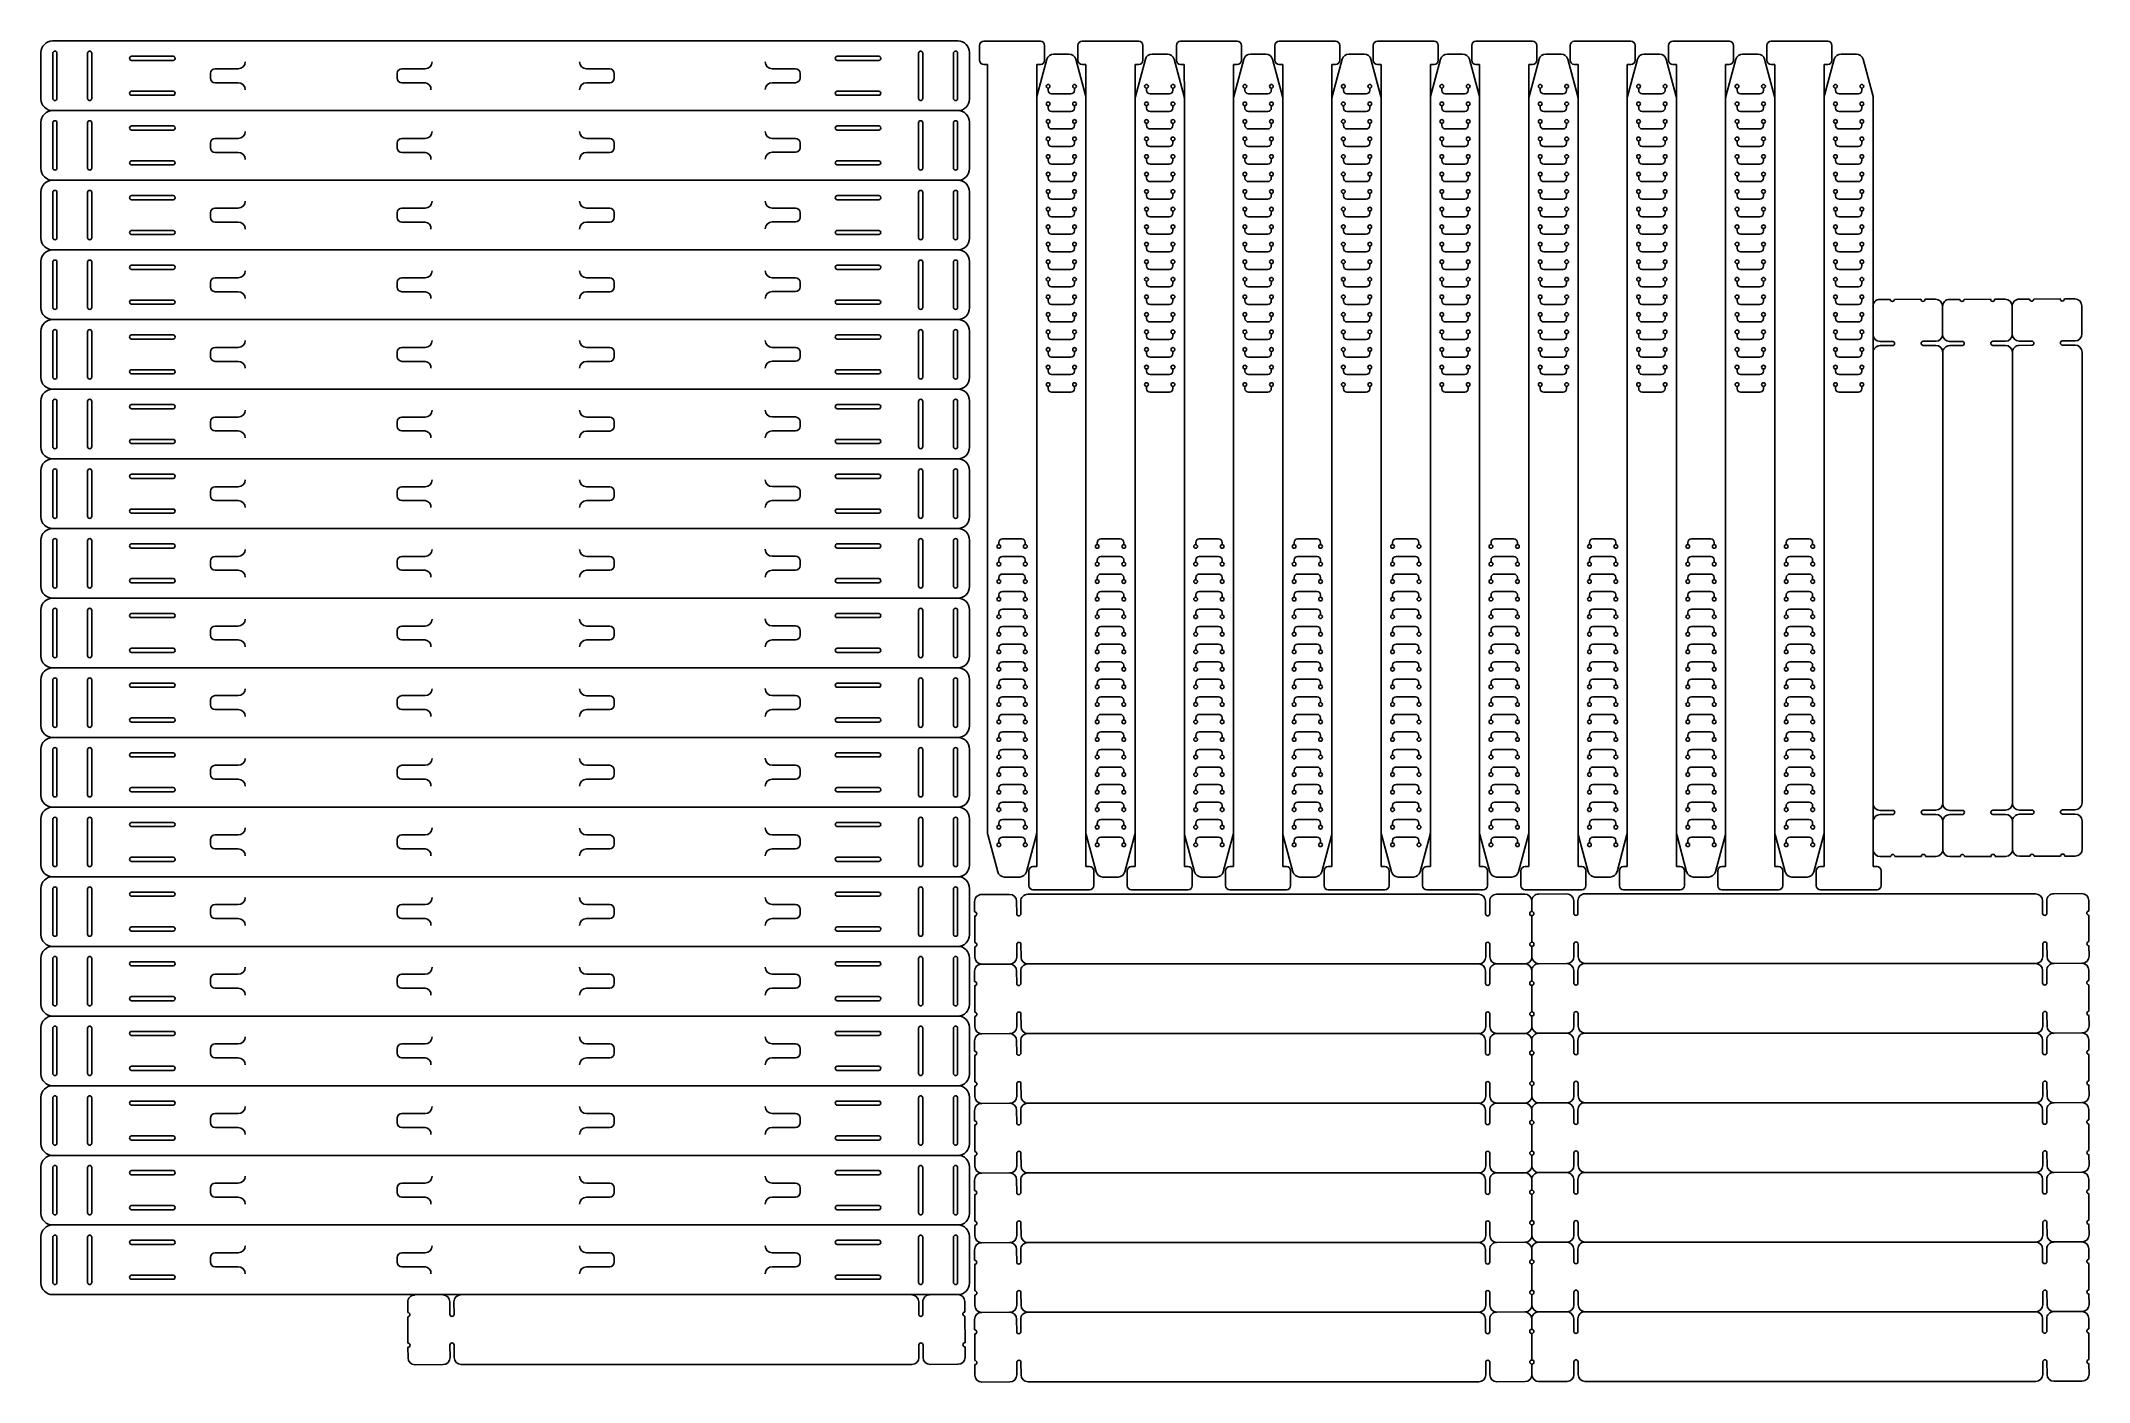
# Model space of a CAD drawing. Header units: millimetres. Extents: x 6 to 888, y 1 to 578.
import ezdxf

# ---------------------------------------------------------------- set-up
doc = ezdxf.new("R2010")
doc.units = ezdxf.units.MM

msp = doc.modelspace()

# ---------------------------------------------------------------- linework, layer by layer
for p, q in [((401.11, 578.48), (11.11, 578.48)), ((412.26, 578.37), (436.66, 578.37)), ((454.66, 578.37), (479.06, 578.37)), ((497.06, 578.37), (521.46, 578.37)), ((539.46, 578.37), (563.86, 578.37)), ((581.86, 578.37), (606.26, 578.37)), ((624.26, 578.37), (648.66, 578.37)), ((666.66, 578.37), (691.06, 578.37)), ((709.06, 578.37), (733.46, 578.37)), ((751.46, 578.37), (775.86, 578.37)), ((6.11, 573.48), (6.11, 553.48)), ((11.21, 553.73), (11.21, 573.23)), ((13.01, 573.23), (13.01, 553.73)), ((26.21, 553.73), (26.21, 573.23)), ((28.01, 573.23), (28.01, 553.73)), ((63.06, 571.88), (45.16, 571.88)), ((45.16, 570.08), (63.06, 570.08)), ((81.11, 566.48), (91.11, 566.48)), ((171.62, 566.48), (161.62, 566.48)), ((241.11, 566.47), (251.11, 566.47)), ((321.12, 566.51), (331.12, 566.51)), ((367.06, 571.88), (349.16, 571.88)), ((349.16, 570.08), (367.06, 570.08)), ((384.21, 553.73), (384.21, 573.23)), ((386.01, 573.23), (386.01, 553.73)), ((399.21, 553.73), (399.21, 573.23)), ((401.01, 573.23), (401.01, 553.73)), ((406.11, 553.48), (406.11, 573.48)), ((63.06, 556.88), (45.16, 556.88)), ((79.11, 562.48), (79.11, 564.48)), ((91.11, 560.48), (81.11, 560.48)), ((159.62, 562.48), (159.62, 564.48)), ((171.62, 560.48), (161.62, 560.48)), ((241.11, 560.47), (251.11, 560.47)), ((253.11, 562.47), (253.11, 564.47)), ((321.12, 560.51), (331.12, 560.51)), ((333.12, 562.51), (333.12, 564.51)), ((367.06, 556.88), (349.16, 556.88)), ((401.11, 548.48), (11.11, 548.48)), ((45.16, 555.08), (63.06, 555.08)), ((349.16, 555.08), (367.06, 555.08)), ((6.11, 543.48), (6.11, 523.48)), ((11.21, 523.73), (11.21, 543.23)), ((13.01, 543.23), (13.01, 523.73)), ((26.21, 523.73), (26.21, 543.23)), ((28.01, 543.23), (28.01, 523.73)), ((63.06, 541.88), (45.16, 541.88)), ((45.16, 540.08), (63.06, 540.08)), ((367.06, 541.88), (349.16, 541.88)), ((349.16, 540.08), (367.06, 540.08)), ((384.21, 523.73), (384.21, 543.23)), ((386.01, 543.23), (386.01, 523.73)), ((399.21, 523.73), (399.21, 543.23)), ((401.01, 543.23), (401.01, 523.73)), ((406.11, 523.48), (406.11, 543.48)), ((79.11, 532.48), (79.11, 534.48)), ((81.11, 536.48), (91.11, 536.48)), ((91.11, 530.48), (81.11, 530.48)), ((159.62, 532.48), (159.62, 534.48)), ((171.62, 536.48), (161.62, 536.48)), ((171.62, 530.48), (161.62, 530.48)), ((241.11, 536.47), (251.11, 536.47)), ((241.11, 530.47), (251.11, 530.47)), ((253.11, 532.47), (253.11, 534.47)), ((321.12, 536.51), (331.12, 536.51)), ((321.12, 530.51), (331.12, 530.51)), ((333.12, 532.51), (333.12, 534.51)), ((63.06, 526.88), (45.16, 526.88)), ((45.16, 525.08), (63.06, 525.08)), ((367.06, 526.88), (349.16, 526.88)), ((349.16, 525.08), (367.06, 525.08)), ((6.11, 513.48), (6.11, 493.48)), ((401.11, 518.48), (11.11, 518.48)), ((11.21, 493.73), (11.21, 513.23)), ((13.01, 513.23), (13.01, 493.73)), ((26.21, 493.73), (26.21, 513.23)), ((28.01, 513.23), (28.01, 493.73)), ((63.06, 511.88), (45.16, 511.88)), ((367.06, 511.88), (349.16, 511.88)), ((384.21, 493.73), (384.21, 513.23)), ((386.01, 513.23), (386.01, 493.73)), ((399.21, 493.73), (399.21, 513.23)), ((401.01, 513.23), (401.01, 493.73)), ((406.11, 493.48), (406.11, 513.48)), ((45.16, 510.08), (63.06, 510.08)), ((79.11, 502.48), (79.11, 504.48)), ((81.11, 506.48), (91.11, 506.48)), ((159.62, 502.48), (159.62, 504.48)), ((171.62, 506.48), (161.62, 506.48)), ((241.11, 506.47), (251.11, 506.47)), ((253.11, 502.47), (253.11, 504.47)), ((321.12, 506.51), (331.12, 506.51)), ((333.12, 502.51), (333.12, 504.51)), ((349.16, 510.08), (367.06, 510.08)), ((63.06, 496.88), (45.16, 496.88)), ((45.16, 495.08), (63.06, 495.08)), ((91.11, 500.48), (81.11, 500.48)), ((171.62, 500.48), (161.62, 500.48)), ((241.11, 500.47), (251.11, 500.47)), ((321.12, 500.51), (331.12, 500.51)), ((367.06, 496.88), (349.16, 496.88)), ((349.16, 495.08), (367.06, 495.08)), ((401.11, 488.48), (11.11, 488.48)), ((6.11, 483.48), (6.11, 463.48)), ((11.21, 463.73), (11.21, 483.23)), ((13.01, 483.23), (13.01, 463.73)), ((26.21, 463.73), (26.21, 483.23)), ((28.01, 483.23), (28.01, 463.73)), ((63.06, 481.88), (45.16, 481.88)), ((45.16, 480.08), (63.06, 480.08)), ((81.11, 476.48), (91.11, 476.48)), ((171.62, 476.48), (161.62, 476.48)), ((241.11, 476.47), (251.11, 476.47)), ((321.12, 476.51), (331.12, 476.51)), ((367.06, 481.88), (349.16, 481.88)), ((349.16, 480.08), (367.06, 480.08)), ((384.21, 463.73), (384.21, 483.23)), ((386.01, 483.23), (386.01, 463.73)), ((399.21, 463.73), (399.21, 483.23)), ((401.01, 483.23), (401.01, 463.73)), ((406.11, 463.48), (406.11, 483.48)), ((79.11, 472.48), (79.11, 474.48)), ((91.11, 470.48), (81.11, 470.48)), ((159.62, 472.48), (159.62, 474.48)), ((171.62, 470.48), (161.62, 470.48)), ((241.11, 470.47), (251.11, 470.47)), ((253.11, 472.47), (253.11, 474.47)), ((321.12, 470.51), (331.12, 470.51)), ((333.12, 472.51), (333.12, 474.51)), ((63.06, 466.88), (45.16, 466.88)), ((45.16, 465.08), (63.06, 465.08)), ((367.06, 466.88), (349.16, 466.88)), ((349.16, 465.08), (367.06, 465.08)), ((802.79, 467.16), (798.29, 467.14)), ((815.99, 467.22), (804.59, 467.17)), ((822.29, 467.24), (817.79, 467.22)), ((825.3, 464.26), (825.35, 452.16)), ((825.3, 464.12), (825.35, 452.03)), ((832.79, 467.16), (828.29, 467.14)), ((845.99, 467.22), (834.59, 467.17)), ((852.29, 467.24), (847.79, 467.22)), ((855.3, 464.26), (855.35, 452.16)), ((855.3, 464.12), (855.35, 452.03)), ((862.79, 467.29), (858.29, 467.27)), ((875.99, 467.35), (864.59, 467.3)), ((882.29, 467.37), (877.79, 467.35)), ((885.3, 464.39), (885.35, 452.16)), ((6.11, 453.48), (6.11, 433.48)), ((401.11, 458.48), (11.11, 458.48)), ((11.21, 433.73), (11.21, 453.23)), ((13.01, 453.23), (13.01, 433.73)), ((26.21, 433.73), (26.21, 453.23)), ((28.01, 453.23), (28.01, 433.73)), ((63.06, 451.88), (45.16, 451.88)), ((45.16, 450.08), (63.06, 450.08)), ((367.06, 451.88), (349.16, 451.88)), ((349.16, 450.08), (367.06, 450.08)), ((384.21, 433.73), (384.21, 453.23)), ((386.01, 453.23), (386.01, 433.73)), ((399.21, 433.73), (399.21, 453.23)), ((401.01, 453.23), (401.01, 433.73)), ((406.11, 433.48), (406.11, 453.48)), ((79.11, 442.48), (79.11, 444.48)), ((81.11, 446.48), (91.11, 446.48)), ((159.62, 442.48), (159.62, 444.48)), ((171.62, 446.48), (161.62, 446.48)), ((241.11, 446.47), (251.11, 446.47)), ((253.11, 442.47), (253.11, 444.47)), ((321.12, 446.51), (331.12, 446.51)), ((333.12, 442.51), (333.12, 444.51)), ((803.76, 449.06), (798.36, 449.04)), ((798.37, 447.24), (803.77, 447.26)), ((822.36, 449.14), (816.96, 449.12)), ((816.97, 447.32), (822.37, 447.34)), ((825.39, 444.36), (825.38, 250.03)), ((833.76, 449.06), (828.36, 449.04)), ((828.37, 447.24), (833.77, 447.26)), ((852.36, 449.14), (846.96, 449.12)), ((846.97, 447.32), (852.37, 447.34)), ((855.39, 444.36), (855.38, 250.03)), ((863.76, 449.19), (858.36, 449.17)), ((858.37, 447.37), (863.77, 447.39)), ((882.36, 449.27), (876.96, 449.25)), ((876.97, 447.45), (882.37, 447.47)), ((885.39, 444.49), (885.38, 250.29)), ((885.39, 444.36), (885.38, 250.16)), ((63.06, 436.88), (45.16, 436.88)), ((45.16, 435.08), (63.06, 435.08)), ((91.11, 440.48), (81.11, 440.48)), ((171.62, 440.48), (161.62, 440.48)), ((241.11, 440.47), (251.11, 440.47)), ((321.12, 440.51), (331.12, 440.51)), ((367.06, 436.88), (349.16, 436.88)), ((349.16, 435.08), (367.06, 435.08)), ((401.11, 428.48), (11.11, 428.48)), ((6.11, 423.48), (6.11, 403.48)), ((11.21, 403.73), (11.21, 423.23)), ((13.01, 423.23), (13.01, 403.73)), ((26.21, 403.73), (26.21, 423.23)), ((28.01, 423.23), (28.01, 403.73)), ((63.06, 421.88), (45.16, 421.88)), ((45.16, 420.08), (63.06, 420.08)), ((81.11, 416.48), (91.11, 416.48)), ((171.62, 416.48), (161.62, 416.48)), ((241.11, 416.47), (251.11, 416.47)), ((321.12, 416.51), (331.12, 416.51)), ((367.06, 421.88), (349.16, 421.88)), ((349.16, 420.08), (367.06, 420.08)), ((384.21, 403.73), (384.21, 423.23)), ((386.01, 423.23), (386.01, 403.73)), ((399.21, 403.73), (399.21, 423.23)), ((401.01, 423.23), (401.01, 403.73)), ((406.11, 403.48), (406.11, 423.48)), ((63.06, 406.88), (45.16, 406.88)), ((79.11, 412.48), (79.11, 414.48)), ((91.11, 410.48), (81.11, 410.48)), ((159.62, 412.48), (159.62, 414.48)), ((171.62, 410.48), (161.62, 410.48)), ((241.11, 410.47), (251.11, 410.47)), ((253.11, 412.47), (253.11, 414.47)), ((321.12, 410.51), (331.12, 410.51)), ((333.12, 412.51), (333.12, 414.51)), ((367.06, 406.88), (349.16, 406.88)), ((401.11, 398.48), (11.11, 398.48)), ((45.16, 405.08), (63.06, 405.08)), ((349.16, 405.08), (367.06, 405.08)), ((6.11, 393.48), (6.11, 373.48)), ((11.21, 373.73), (11.21, 393.23)), ((13.01, 393.23), (13.01, 373.73)), ((26.21, 373.73), (26.21, 393.23)), ((28.01, 393.23), (28.01, 373.73)), ((63.06, 391.88), (45.16, 391.88)), ((45.16, 390.08), (63.06, 390.08)), ((367.06, 391.88), (349.16, 391.88)), ((349.16, 390.08), (367.06, 390.08)), ((384.21, 373.73), (384.21, 393.23)), ((386.01, 393.23), (386.01, 373.73)), ((399.21, 373.73), (399.21, 393.23)), ((401.01, 393.23), (401.01, 373.73)), ((406.11, 373.48), (406.11, 393.48)), ((79.11, 382.48), (79.11, 384.48)), ((81.11, 386.48), (91.11, 386.48)), ((91.11, 380.48), (81.11, 380.48)), ((159.62, 382.48), (159.62, 384.48)), ((171.62, 386.48), (161.62, 386.48)), ((171.62, 380.48), (161.62, 380.48)), ((241.11, 386.47), (251.11, 386.47)), ((241.11, 380.47), (251.11, 380.47)), ((253.11, 382.47), (253.11, 384.47)), ((321.12, 386.51), (331.12, 386.51)), ((321.12, 380.51), (331.12, 380.51)), ((333.12, 382.51), (333.12, 384.51)), ((63.06, 376.88), (45.16, 376.88)), ((45.16, 375.08), (63.06, 375.08)), ((367.06, 376.88), (349.16, 376.88)), ((349.16, 375.08), (367.06, 375.08)), ((6.11, 363.48), (6.11, 343.48)), ((401.11, 368.48), (11.11, 368.48)), ((11.21, 343.73), (11.21, 363.23)), ((13.01, 363.23), (13.01, 343.73)), ((26.21, 343.73), (26.21, 363.23)), ((28.01, 363.23), (28.01, 343.73)), ((63.06, 361.88), (45.16, 361.88)), ((367.06, 361.88), (349.16, 361.88)), ((384.21, 343.73), (384.21, 363.23)), ((386.01, 363.23), (386.01, 343.73)), ((399.21, 343.73), (399.21, 363.23)), ((401.01, 363.23), (401.01, 343.73)), ((406.11, 343.48), (406.11, 363.48)), ((45.16, 360.08), (63.06, 360.08)), ((79.11, 352.48), (79.11, 354.48)), ((81.11, 356.48), (91.11, 356.48)), ((159.62, 352.48), (159.62, 354.48)), ((171.62, 356.48), (161.62, 356.48)), ((241.11, 356.47), (251.11, 356.47)), ((253.11, 352.47), (253.11, 354.47)), ((321.12, 356.51), (331.12, 356.51)), ((333.12, 352.51), (333.12, 354.51)), ((349.16, 360.08), (367.06, 360.08)), ((63.06, 346.88), (45.16, 346.88)), ((45.16, 345.08), (63.06, 345.08)), ((91.11, 350.48), (81.11, 350.48)), ((171.62, 350.48), (161.62, 350.48)), ((241.11, 350.47), (251.11, 350.47)), ((321.12, 350.51), (331.12, 350.51)), ((367.06, 346.88), (349.16, 346.88)), ((349.16, 345.08), (367.06, 345.08)), ((401.11, 338.48), (11.11, 338.48)), ((6.11, 333.48), (6.11, 313.48)), ((11.21, 313.73), (11.21, 333.23)), ((13.01, 333.23), (13.01, 313.73)), ((26.21, 313.73), (26.21, 333.23)), ((28.01, 333.23), (28.01, 313.73)), ((63.06, 331.88), (45.16, 331.88)), ((45.16, 330.08), (63.06, 330.08)), ((81.11, 326.48), (91.11, 326.48)), ((171.62, 326.48), (161.62, 326.48)), ((241.11, 326.47), (251.11, 326.47)), ((321.12, 326.51), (331.12, 326.51)), ((367.06, 331.88), (349.16, 331.88)), ((349.16, 330.08), (367.06, 330.08)), ((384.21, 313.73), (384.21, 333.23)), ((386.01, 333.23), (386.01, 313.73)), ((399.21, 313.73), (399.21, 333.23)), ((401.01, 333.23), (401.01, 313.73)), ((406.11, 313.48), (406.11, 333.48)), ((79.11, 322.48), (79.11, 324.48)), ((91.11, 320.48), (81.11, 320.48)), ((159.62, 322.48), (159.62, 324.48)), ((171.62, 320.48), (161.62, 320.48)), ((241.11, 320.47), (251.11, 320.47)), ((253.11, 322.47), (253.11, 324.47)), ((321.12, 320.51), (331.12, 320.51)), ((333.12, 322.51), (333.12, 324.51)), ((63.06, 316.88), (45.16, 316.88)), ((45.16, 315.08), (63.06, 315.08)), ((367.06, 316.88), (349.16, 316.88)), ((349.16, 315.08), (367.06, 315.08)), ((6.11, 303.48), (6.11, 283.48)), ((401.11, 308.48), (11.11, 308.48)), ((11.21, 283.73), (11.21, 303.23)), ((13.01, 303.23), (13.01, 283.73)), ((26.21, 283.73), (26.21, 303.23)), ((28.01, 303.23), (28.01, 283.73)), ((63.06, 301.88), (45.16, 301.88)), ((45.16, 300.08), (63.06, 300.08)), ((367.06, 301.88), (349.16, 301.88)), ((349.16, 300.08), (367.06, 300.08)), ((384.21, 283.73), (384.21, 303.23)), ((386.01, 303.23), (386.01, 283.73)), ((399.21, 283.73), (399.21, 303.23)), ((401.01, 303.23), (401.01, 283.73)), ((406.11, 283.48), (406.11, 303.48)), ((79.11, 292.48), (79.11, 294.48)), ((81.11, 296.48), (91.11, 296.48)), ((159.62, 292.48), (159.62, 294.48)), ((171.62, 296.48), (161.62, 296.48)), ((241.11, 296.47), (251.11, 296.47)), ((253.11, 292.47), (253.11, 294.47)), ((321.12, 296.51), (331.12, 296.51)), ((333.12, 292.51), (333.12, 294.51)), ((63.06, 286.88), (45.16, 286.88)), ((45.16, 285.08), (63.06, 285.08)), ((91.11, 290.48), (81.11, 290.48)), ((171.62, 290.48), (161.62, 290.48)), ((241.11, 290.47), (251.11, 290.47)), ((321.12, 290.51), (331.12, 290.51)), ((367.06, 286.88), (349.16, 286.88)), ((349.16, 285.08), (367.06, 285.08)), ((401.11, 278.48), (11.11, 278.48)), ((6.11, 273.48), (6.11, 253.48)), ((11.21, 253.73), (11.21, 273.23)), ((13.01, 273.23), (13.01, 253.73)), ((26.21, 253.73), (26.21, 273.23)), ((28.01, 273.23), (28.01, 253.73)), ((63.06, 271.88), (45.16, 271.88)), ((45.16, 270.08), (63.06, 270.08)), ((81.11, 266.48), (91.11, 266.48)), ((171.62, 266.48), (161.62, 266.48)), ((241.11, 266.47), (251.11, 266.47)), ((321.12, 266.51), (331.12, 266.51)), ((367.06, 271.88), (349.16, 271.88)), ((349.16, 270.08), (367.06, 270.08)), ((384.21, 253.73), (384.21, 273.23)), ((386.01, 273.23), (386.01, 253.73)), ((399.21, 253.73), (399.21, 273.23)), ((401.01, 273.23), (401.01, 253.73)), ((406.11, 253.48), (406.11, 273.48)), ((63.06, 256.88), (45.16, 256.88)), ((79.11, 262.48), (79.11, 264.48)), ((91.11, 260.48), (81.11, 260.48)), ((159.62, 262.48), (159.62, 264.48)), ((171.62, 260.48), (161.62, 260.48)), ((241.11, 260.47), (251.11, 260.47)), ((253.11, 262.47), (253.11, 264.47)), ((321.12, 260.51), (331.12, 260.51)), ((333.12, 262.51), (333.12, 264.51)), ((367.06, 256.88), (349.16, 256.88)), ((401.11, 248.48), (11.11, 248.48)), ((45.16, 255.08), (63.06, 255.08)), ((349.16, 255.08), (367.06, 255.08)), ((803.8, 247.07), (798.4, 247.05)), ((822.4, 247.15), (817, 247.13)), ((833.8, 247.07), (828.4, 247.05)), ((852.4, 247.15), (847, 247.13)), ((863.8, 247.2), (858.4, 247.18)), ((882.4, 247.28), (877, 247.26)), ((6.11, 243.48), (6.11, 223.48)), ((11.21, 223.73), (11.21, 243.23)), ((13.01, 243.23), (13.01, 223.73)), ((26.21, 223.73), (26.21, 243.23)), ((28.01, 243.23), (28.01, 223.73)), ((63.06, 241.88), (45.16, 241.88)), ((45.16, 240.08), (63.06, 240.08)), ((367.06, 241.88), (349.16, 241.88)), ((349.16, 240.08), (367.06, 240.08)), ((384.21, 223.73), (384.21, 243.23)), ((386.01, 243.23), (386.01, 223.73)), ((399.21, 223.73), (399.21, 243.23)), ((401.01, 243.23), (401.01, 223.73)), ((406.11, 223.48), (406.11, 243.48)), ((798.41, 245.25), (803.81, 245.27)), ((817.01, 245.33), (822.41, 245.35)), ((825.42, 242.36), (825.47, 230.13)), ((828.41, 245.25), (833.81, 245.27)), ((847.01, 245.33), (852.41, 245.35)), ((855.42, 242.36), (855.47, 230.13)), ((858.41, 245.38), (863.81, 245.4)), ((877.01, 245.46), (882.41, 245.48)), ((885.42, 242.49), (885.47, 230.26)), ((79.11, 232.48), (79.11, 234.48)), ((81.11, 236.48), (91.11, 236.48)), ((91.11, 230.48), (81.11, 230.48)), ((159.62, 232.48), (159.62, 234.48)), ((171.62, 236.48), (161.62, 236.48)), ((171.62, 230.48), (161.62, 230.48)), ((241.11, 236.47), (251.11, 236.47)), ((241.11, 230.47), (251.11, 230.47)), ((253.11, 232.47), (253.11, 234.47)), ((321.12, 236.51), (331.12, 236.51)), ((321.12, 230.51), (331.12, 230.51)), ((333.12, 232.51), (333.12, 234.51)), ((435.07, 222.83), (435.06, 237.44)), ((477.47, 222.83), (477.46, 237.44)), ((519.87, 222.83), (519.86, 237.44)), ((562.27, 222.83), (562.26, 237.44)), ((604.67, 222.83), (604.66, 237.44)), ((647.07, 222.83), (647.06, 237.44)), ((689.47, 222.83), (689.46, 237.44)), ((731.87, 222.83), (731.86, 237.44)), ((774.27, 222.83), (774.26, 237.44)), ((63.06, 226.88), (45.16, 226.88)), ((45.16, 225.08), (63.06, 225.08)), ((367.06, 226.88), (349.16, 226.88)), ((349.16, 225.08), (367.06, 225.08)), ((802.98, 227.17), (798.48, 227.15)), ((816.18, 227.22), (804.78, 227.17)), ((822.48, 227.25), (817.98, 227.23)), ((832.98, 227.17), (828.48, 227.15)), ((846.18, 227.22), (834.78, 227.17)), ((852.48, 227.25), (847.98, 227.23)), ((862.98, 227.3), (858.48, 227.28)), ((876.18, 227.35), (864.78, 227.3)), ((882.48, 227.38), (877.98, 227.36)), ((6.11, 213.48), (6.11, 193.48)), ((401.11, 218.48), (11.11, 218.48)), ((11.21, 193.73), (11.21, 213.23)), ((13.01, 213.23), (13.01, 193.73)), ((26.21, 193.73), (26.21, 213.23)), ((28.01, 213.23), (28.01, 193.73)), ((63.06, 211.88), (45.16, 211.88)), ((367.06, 211.88), (349.16, 211.88)), ((384.21, 193.73), (384.21, 213.23)), ((386.01, 213.23), (386.01, 193.73)), ((399.21, 193.73), (399.21, 213.23)), ((401.01, 213.23), (401.01, 193.73)), ((406.11, 193.48), (406.11, 213.48)), ((45.16, 210.08), (63.06, 210.08)), ((79.11, 202.48), (79.11, 204.48)), ((81.11, 206.48), (91.11, 206.48)), ((159.62, 202.48), (159.62, 204.48)), ((171.62, 206.48), (161.62, 206.48)), ((241.11, 206.47), (251.11, 206.47)), ((253.11, 202.47), (253.11, 204.47)), ((321.12, 206.51), (331.12, 206.51)), ((333.12, 202.51), (333.12, 204.51)), ((349.16, 210.08), (367.06, 210.08)), ((408.34, 203.32), (408.32, 207.82)), ((411.31, 210.84), (423.41, 210.89)), ((426.42, 207.9), (426.44, 202.5)), ((428.24, 202.51), (428.22, 207.91)), ((431.21, 210.92), (625.4, 210.92)), ((628.41, 207.94), (628.44, 202.54)), ((630.24, 202.54), (630.21, 207.94)), ((633.2, 210.96), (645.3, 211.01)), ((648.33, 203.52), (648.31, 208.02)), ((651.3, 211.04), (663.4, 211.09)), ((666.41, 208.1), (666.44, 202.7)), ((668.24, 202.71), (668.21, 208.11)), ((671.2, 211.12), (865.39, 211.12)), ((868.41, 208.13), (868.43, 202.73)), ((870.23, 202.74), (870.21, 208.14)), ((873.19, 211.15), (885.29, 211.21)), ((888.32, 203.72), (888.3, 208.22)), ((63.06, 196.88), (45.16, 196.88)), ((45.16, 195.08), (63.06, 195.08)), ((91.11, 200.48), (81.11, 200.48)), ((171.62, 200.48), (161.62, 200.48)), ((241.11, 200.47), (251.11, 200.47)), ((321.12, 200.51), (331.12, 200.51)), ((367.06, 196.88), (349.16, 196.88)), ((349.16, 195.08), (367.06, 195.08)), ((408.4, 190.12), (408.35, 201.52)), ((648.39, 190.32), (648.34, 201.72)), ((888.38, 190.52), (888.33, 201.92)), ((401.11, 188.48), (11.11, 188.48)), ((408.42, 183.82), (408.41, 188.32)), ((426.5, 189.3), (426.52, 183.9)), ((428.32, 183.91), (428.3, 189.31)), ((628.49, 189.34), (628.52, 183.94)), ((630.32, 183.94), (630.29, 189.34)), ((648.42, 184.02), (648.4, 188.52)), ((666.49, 189.5), (666.52, 184.1)), ((668.32, 184.11), (668.29, 189.51)), ((868.49, 189.53), (868.51, 184.13)), ((870.31, 184.14), (870.29, 189.54)), ((888.41, 184.22), (888.39, 188.72)), ((6.11, 183.48), (6.11, 163.48)), ((11.21, 163.73), (11.21, 183.23)), ((13.01, 183.23), (13.01, 163.73)), ((26.21, 163.73), (26.21, 183.23)), ((28.01, 183.23), (28.01, 163.73)), ((63.06, 181.88), (45.16, 181.88)), ((45.16, 180.08), (63.06, 180.08)), ((81.11, 176.48), (91.11, 176.48)), ((171.62, 176.48), (161.62, 176.48)), ((241.11, 176.47), (251.11, 176.47)), ((321.12, 176.51), (331.12, 176.51)), ((367.06, 181.88), (349.16, 181.88)), ((349.16, 180.08), (367.06, 180.08)), ((384.21, 163.73), (384.21, 183.23)), ((386.01, 183.23), (386.01, 163.73)), ((399.21, 163.73), (399.21, 183.23)), ((401.01, 183.23), (401.01, 163.73)), ((406.11, 163.48), (406.11, 183.48)), ((408.34, 173.32), (408.32, 177.82)), ((423.54, 180.89), (411.31, 180.84)), ((426.42, 177.9), (426.44, 172.5)), ((428.24, 172.51), (428.22, 177.91)), ((625.53, 180.92), (431.21, 180.92)), ((628.41, 177.94), (628.44, 172.54)), ((630.24, 172.54), (630.21, 177.94)), ((645.43, 181.01), (633.2, 180.96)), ((648.33, 173.52), (648.31, 178.02)), ((663.53, 181.09), (651.3, 181.04)), ((666.41, 178.1), (666.44, 172.7)), ((668.24, 172.71), (668.21, 178.11)), ((865.52, 181.12), (671.2, 181.12)), ((868.41, 178.13), (868.43, 172.73)), ((870.23, 172.74), (870.21, 178.14)), ((885.29, 181.21), (873.19, 181.15)), ((885.42, 181.21), (873.32, 181.16)), ((888.32, 173.72), (888.3, 178.22)), ((79.11, 172.48), (79.11, 174.48)), ((91.11, 170.48), (81.11, 170.48)), ((159.62, 172.48), (159.62, 174.48)), ((171.62, 170.48), (161.62, 170.48)), ((241.11, 170.47), (251.11, 170.47)), ((253.11, 172.47), (253.11, 174.47)), ((321.12, 170.51), (331.12, 170.51)), ((333.12, 172.51), (333.12, 174.51)), ((408.4, 160.12), (408.35, 171.52)), ((648.39, 160.32), (648.34, 171.72)), ((888.38, 160.52), (888.33, 171.92)), ((63.06, 166.88), (45.16, 166.88)), ((45.16, 165.08), (63.06, 165.08)), ((367.06, 166.88), (349.16, 166.88)), ((349.16, 165.08), (367.06, 165.08)), ((426.5, 159.3), (426.52, 153.9)), ((428.32, 153.91), (428.3, 159.31)), ((628.49, 159.34), (628.52, 153.94)), ((630.32, 153.94), (630.29, 159.34)), ((666.49, 159.5), (666.52, 154.1)), ((668.32, 154.11), (668.29, 159.51)), ((868.49, 159.53), (868.51, 154.13)), ((870.31, 154.14), (870.29, 159.54)), ((6.11, 153.48), (6.11, 133.48)), ((401.11, 158.48), (11.11, 158.48)), ((11.21, 133.73), (11.21, 153.23)), ((13.01, 153.23), (13.01, 133.73)), ((26.21, 133.73), (26.21, 153.23)), ((28.01, 153.23), (28.01, 133.73)), ((63.06, 151.88), (45.16, 151.88)), ((45.16, 150.08), (63.06, 150.08)), ((367.06, 151.88), (349.16, 151.88)), ((349.16, 150.08), (367.06, 150.08)), ((384.21, 133.73), (384.21, 153.23)), ((386.01, 153.23), (386.01, 133.73)), ((399.21, 133.73), (399.21, 153.23)), ((401.01, 153.23), (401.01, 133.73)), ((406.11, 133.48), (406.11, 153.48)), ((408.42, 153.82), (408.41, 158.32)), ((423.54, 150.89), (411.31, 150.84)), ((625.53, 150.92), (431.21, 150.92)), ((645.43, 151.01), (633.2, 150.96)), ((648.42, 154.02), (648.4, 158.52)), ((663.53, 151.09), (651.3, 151.04)), ((865.52, 151.12), (671.2, 151.12)), ((885.29, 151.21), (873.19, 151.15)), ((885.42, 151.21), (873.32, 151.16)), ((888.41, 154.22), (888.39, 158.72)), ((79.11, 142.48), (79.11, 144.48)), ((81.11, 146.48), (91.11, 146.48)), ((159.62, 142.48), (159.62, 144.48)), ((171.62, 146.48), (161.62, 146.48)), ((241.11, 146.47), (251.11, 146.47)), ((253.11, 142.47), (253.11, 144.47)), ((321.12, 146.51), (331.12, 146.51)), ((333.12, 142.51), (333.12, 144.51)), ((408.34, 143.32), (408.32, 147.82)), ((408.4, 130.12), (408.35, 141.52)), ((426.42, 147.9), (426.44, 142.5)), ((428.24, 142.51), (428.22, 147.91)), ((628.41, 147.94), (628.44, 142.54)), ((630.24, 142.54), (630.21, 147.94)), ((648.33, 143.52), (648.31, 148.02)), ((648.39, 130.32), (648.34, 141.72)), ((666.41, 148.1), (666.44, 142.7)), ((668.24, 142.71), (668.21, 148.11)), ((868.41, 148.13), (868.43, 142.73)), ((870.23, 142.74), (870.21, 148.14)), ((888.32, 143.72), (888.3, 148.22)), ((888.38, 130.52), (888.33, 141.92)), ((63.06, 136.88), (45.16, 136.88)), ((45.16, 135.08), (63.06, 135.08)), ((91.11, 140.48), (81.11, 140.48)), ((171.62, 140.48), (161.62, 140.48)), ((241.11, 140.47), (251.11, 140.47)), ((321.12, 140.51), (331.12, 140.51)), ((367.06, 136.88), (349.16, 136.88)), ((349.16, 135.08), (367.06, 135.08)), ((401.11, 128.48), (11.11, 128.48)), ((408.42, 123.82), (408.41, 128.32)), ((426.5, 129.3), (426.52, 123.9)), ((428.32, 123.91), (428.3, 129.31)), ((628.49, 129.34), (628.52, 123.94)), ((630.32, 123.94), (630.29, 129.34)), ((648.42, 124.02), (648.4, 128.52)), ((666.49, 129.5), (666.52, 124.1)), ((668.32, 124.11), (668.29, 129.51)), ((868.49, 129.53), (868.51, 124.13)), ((870.31, 124.14), (870.29, 129.54)), ((888.41, 124.22), (888.39, 128.72)), ((6.11, 123.48), (6.11, 103.48)), ((11.21, 103.73), (11.21, 123.23)), ((13.01, 123.23), (13.01, 103.73)), ((26.21, 103.73), (26.21, 123.23)), ((28.01, 123.23), (28.01, 103.73)), ((63.06, 121.88), (45.16, 121.88)), ((45.16, 120.08), (63.06, 120.08)), ((81.11, 116.48), (91.11, 116.48)), ((171.62, 116.48), (161.62, 116.48)), ((241.11, 116.47), (251.11, 116.47)), ((321.12, 116.51), (331.12, 116.51)), ((367.06, 121.88), (349.16, 121.88)), ((349.16, 120.08), (367.06, 120.08)), ((384.21, 103.73), (384.21, 123.23)), ((386.01, 123.23), (386.01, 103.73)), ((399.21, 103.73), (399.21, 123.23)), ((401.01, 123.23), (401.01, 103.73)), ((406.11, 103.48), (406.11, 123.48)), ((408.34, 113.32), (408.32, 117.82)), ((423.54, 120.89), (411.31, 120.84)), ((426.42, 117.9), (426.44, 112.5)), ((428.24, 112.51), (428.22, 117.91)), ((625.53, 120.92), (431.21, 120.92)), ((628.41, 117.94), (628.44, 112.54)), ((630.24, 112.54), (630.21, 117.94)), ((645.43, 121.01), (633.2, 120.96)), ((648.33, 113.52), (648.31, 118.02)), ((663.53, 121.09), (651.3, 121.04)), ((666.41, 118.1), (666.44, 112.7)), ((668.24, 112.71), (668.21, 118.11)), ((865.52, 121.12), (671.2, 121.12)), ((868.41, 118.13), (868.43, 112.73)), ((870.23, 112.74), (870.21, 118.14)), ((885.29, 121.21), (873.19, 121.15)), ((885.42, 121.21), (873.32, 121.16)), ((888.32, 113.72), (888.3, 118.22)), ((63.06, 106.88), (45.16, 106.88)), ((79.11, 112.48), (79.11, 114.48)), ((91.11, 110.48), (81.11, 110.48)), ((159.62, 112.48), (159.62, 114.48)), ((171.62, 110.48), (161.62, 110.48)), ((241.11, 110.47), (251.11, 110.47)), ((253.11, 112.47), (253.11, 114.47)), ((321.12, 110.51), (331.12, 110.51)), ((333.12, 112.51), (333.12, 114.51)), ((367.06, 106.88), (349.16, 106.88)), ((408.4, 100.12), (408.35, 111.52)), ((648.39, 100.32), (648.34, 111.72)), ((888.38, 100.52), (888.33, 111.92)), ((401.11, 98.48), (11.11, 98.48)), ((45.16, 105.08), (63.06, 105.08)), ((349.16, 105.08), (367.06, 105.08)), ((408.42, 93.82), (408.41, 98.32)), ((426.5, 99.3), (426.52, 93.9)), ((428.32, 93.91), (428.3, 99.31)), ((628.49, 99.34), (628.52, 93.94)), ((630.32, 93.94), (630.29, 99.34)), ((648.42, 94.02), (648.4, 98.52)), ((666.49, 99.5), (666.52, 94.1)), ((668.32, 94.11), (668.29, 99.51)), ((868.49, 99.53), (868.51, 94.13)), ((870.31, 94.14), (870.29, 99.54)), ((888.41, 94.22), (888.39, 98.72)), ((6.11, 93.48), (6.11, 73.48)), ((11.21, 73.73), (11.21, 93.23)), ((13.01, 93.23), (13.01, 73.73)), ((26.21, 73.73), (26.21, 93.23)), ((28.01, 93.23), (28.01, 73.73)), ((63.06, 91.88), (45.16, 91.88)), ((45.16, 90.08), (63.06, 90.08)), ((367.06, 91.88), (349.16, 91.88)), ((349.16, 90.08), (367.06, 90.08)), ((384.21, 73.73), (384.21, 93.23)), ((386.01, 93.23), (386.01, 73.73)), ((399.21, 73.73), (399.21, 93.23)), ((401.01, 93.23), (401.01, 73.73)), ((406.11, 73.48), (406.11, 93.48)), ((423.54, 90.89), (411.31, 90.84)), ((625.53, 90.92), (431.21, 90.92)), ((645.43, 91.01), (633.2, 90.96)), ((663.53, 91.09), (651.3, 91.04)), ((865.52, 91.12), (671.2, 91.12)), ((885.29, 91.21), (873.19, 91.15)), ((885.42, 91.21), (873.32, 91.16)), ((79.11, 82.48), (79.11, 84.48)), ((81.11, 86.48), (91.11, 86.48)), ((91.11, 80.48), (81.11, 80.48)), ((159.62, 82.48), (159.62, 84.48)), ((171.62, 86.48), (161.62, 86.48)), ((171.62, 80.48), (161.62, 80.48)), ((241.11, 86.47), (251.11, 86.47)), ((241.11, 80.47), (251.11, 80.47)), ((253.11, 82.47), (253.11, 84.47)), ((321.12, 86.51), (331.12, 86.51)), ((321.12, 80.51), (331.12, 80.51)), ((333.12, 82.51), (333.12, 84.51)), ((408.34, 83.32), (408.32, 87.82)), ((408.4, 70.12), (408.35, 81.52)), ((426.42, 87.9), (426.44, 82.5)), ((428.24, 82.51), (428.22, 87.91)), ((628.41, 87.94), (628.44, 82.54)), ((630.24, 82.54), (630.21, 87.94)), ((648.33, 83.52), (648.31, 88.02)), ((648.39, 70.32), (648.34, 81.72)), ((666.41, 88.1), (666.44, 82.7)), ((668.24, 82.71), (668.21, 88.11)), ((868.41, 88.13), (868.43, 82.73)), ((870.23, 82.74), (870.21, 88.14)), ((888.32, 83.72), (888.3, 88.22)), ((888.38, 70.52), (888.33, 81.92)), ((63.06, 76.88), (45.16, 76.88)), ((45.16, 75.08), (63.06, 75.08)), ((367.06, 76.88), (349.16, 76.88)), ((349.16, 75.08), (367.06, 75.08)), ((6.11, 63.48), (6.11, 43.48)), ((401.11, 68.48), (11.11, 68.48)), ((11.21, 43.73), (11.21, 63.23)), ((13.01, 63.23), (13.01, 43.73)), ((26.21, 43.73), (26.21, 63.23)), ((28.01, 63.23), (28.01, 43.73)), ((63.06, 61.88), (45.16, 61.88)), ((367.06, 61.88), (349.16, 61.88)), ((384.21, 43.73), (384.21, 63.23)), ((386.01, 63.23), (386.01, 43.73)), ((399.21, 43.73), (399.21, 63.23)), ((401.01, 63.23), (401.01, 43.73)), ((406.11, 43.48), (406.11, 63.48)), ((408.42, 63.82), (408.41, 68.32)), ((426.5, 69.3), (426.52, 63.9)), ((428.32, 63.91), (428.3, 69.31)), ((628.49, 69.34), (628.52, 63.94)), ((630.32, 63.94), (630.29, 69.34)), ((648.42, 64.02), (648.4, 68.52)), ((666.49, 69.5), (666.52, 64.1)), ((668.32, 64.11), (668.29, 69.51)), ((868.49, 69.53), (868.51, 64.13)), ((870.31, 64.14), (870.29, 69.54)), ((888.41, 64.22), (888.39, 68.72)), ((45.16, 60.08), (63.06, 60.08)), ((79.11, 52.48), (79.11, 54.48)), ((81.11, 56.48), (91.11, 56.48)), ((159.62, 52.48), (159.62, 54.48)), ((171.62, 56.48), (161.62, 56.48)), ((241.11, 56.47), (251.11, 56.47)), ((253.11, 52.47), (253.11, 54.47)), ((321.12, 56.51), (331.12, 56.51)), ((333.12, 52.51), (333.12, 54.51)), ((349.16, 60.08), (367.06, 60.08)), ((408.34, 53.32), (408.32, 57.82)), ((423.54, 60.89), (411.31, 60.84)), ((426.42, 57.9), (426.44, 52.5)), ((428.24, 52.51), (428.22, 57.91)), ((625.53, 60.92), (431.21, 60.92)), ((628.41, 57.94), (628.44, 52.54)), ((630.24, 52.54), (630.21, 57.94)), ((645.43, 61.01), (633.2, 60.96)), ((648.33, 53.52), (648.31, 58.02)), ((663.53, 61.09), (651.3, 61.04)), ((666.41, 58.1), (666.44, 52.7)), ((668.24, 52.71), (668.21, 58.11)), ((865.52, 61.12), (671.2, 61.12)), ((868.41, 58.13), (868.43, 52.73)), ((870.23, 52.74), (870.21, 58.14)), ((885.29, 61.21), (873.19, 61.15)), ((885.42, 61.21), (873.32, 61.16)), ((888.32, 53.72), (888.3, 58.22)), ((63.06, 46.88), (45.16, 46.88)), ((45.16, 45.08), (63.06, 45.08)), ((91.11, 50.48), (81.11, 50.48)), ((171.62, 50.48), (161.62, 50.48)), ((241.11, 50.47), (251.11, 50.47)), ((321.12, 50.51), (331.12, 50.51)), ((367.06, 46.88), (349.16, 46.88)), ((349.16, 45.08), (367.06, 45.08)), ((408.4, 40.12), (408.35, 51.52)), ((648.39, 40.32), (648.34, 51.72)), ((888.38, 40.52), (888.33, 51.92)), ((11.11, 38.48), (401.11, 38.48)), ((182.23, 35.37), (182.26, 29.97)), ((184.06, 29.98), (184.03, 35.38)), ((384.23, 35.4), (384.25, 30)), ((386.05, 30.01), (386.03, 35.41)), ((404.15, 30.99), (404.13, 35.49)), ((408.42, 33.82), (408.41, 38.32)), ((426.5, 39.3), (426.52, 33.9)), ((428.32, 33.91), (428.3, 39.31)), ((628.49, 39.34), (628.52, 33.94)), ((630.32, 33.94), (630.29, 39.34)), ((648.42, 34.02), (648.4, 38.52)), ((666.49, 39.5), (666.52, 34.1)), ((668.32, 34.11), (668.29, 39.51)), ((868.49, 39.53), (868.51, 34.13)), ((870.31, 34.14), (870.29, 39.54)), ((888.41, 34.22), (888.39, 38.72)), ((164.15, 30.79), (164.13, 35.29)), ((164.21, 17.59), (164.16, 28.99)), ((404.2, 17.79), (404.15, 29.19)), ((408.34, 23.32), (408.32, 27.82)), ((423.54, 30.89), (411.31, 30.84)), ((426.42, 27.9), (426.44, 22.5)), ((428.24, 22.51), (428.22, 27.91)), ((625.53, 30.92), (431.21, 30.92)), ((628.41, 27.94), (628.44, 22.54)), ((630.24, 22.54), (630.21, 27.94)), ((645.43, 31.01), (633.2, 30.96)), ((648.33, 23.52), (648.31, 28.02)), ((663.53, 31.09), (651.3, 31.04)), ((666.41, 28.1), (666.44, 22.7)), ((668.24, 22.71), (668.21, 28.11)), ((865.52, 31.12), (671.2, 31.12)), ((868.41, 28.13), (868.43, 22.73)), ((870.23, 22.74), (870.21, 28.14)), ((885.29, 31.21), (873.19, 31.15)), ((885.42, 31.21), (873.32, 31.16)), ((888.32, 23.72), (888.3, 28.22)), ((408.4, 10.12), (408.35, 21.52)), ((648.39, 10.32), (648.34, 21.72)), ((888.38, 10.52), (888.33, 21.92)), ((164.24, 11.29), (164.22, 15.79)), ((182.31, 16.77), (182.34, 11.37)), ((184.14, 11.38), (184.11, 16.78)), ((384.31, 16.8), (384.33, 11.4)), ((386.13, 11.41), (386.11, 16.81)), ((404.23, 11.49), (404.21, 15.99)), ((426.5, 9.3), (426.52, 3.9)), ((428.32, 3.91), (428.3, 9.31)), ((628.49, 9.34), (628.52, 3.94)), ((630.32, 3.94), (630.29, 9.34)), ((666.49, 9.5), (666.52, 4.1)), ((668.32, 4.11), (668.29, 9.51)), ((868.49, 9.53), (868.51, 4.13)), ((870.31, 4.14), (870.29, 9.54)), ((179.35, 8.36), (167.12, 8.3)), ((381.34, 8.39), (187.02, 8.39)), ((401.11, 8.48), (389.01, 8.42)), ((401.24, 8.48), (389.14, 8.42)), ((408.42, 3.82), (408.41, 8.32)), ((423.54, 0.89), (411.31, 0.84)), ((625.53, 0.92), (431.21, 0.92)), ((645.43, 1.01), (633.2, 0.96)), ((648.42, 4.02), (648.4, 8.52)), ((663.53, 1.09), (651.3, 1.04)), ((865.52, 1.12), (671.2, 1.12)), ((885.29, 1.21), (873.19, 1.15)), ((885.42, 1.21), (873.32, 1.16)), ((888.41, 4.22), (888.39, 8.72))]:
    msp.add_line(p, q)
at = {"color": 7, "linetype": 'Continuous', "lineweight": 25, "true_color": 0xffffff}
for p, q in [((410.46, 576.57), (410.46, 570.17)), ((438.46, 570.17), (438.46, 576.57)), ((452.86, 576.57), (452.86, 570.17)), ((480.86, 570.17), (480.86, 576.57)), ((495.26, 576.57), (495.26, 570.17)), ((523.26, 570.17), (523.26, 576.57)), ((537.66, 576.57), (537.66, 570.17)), ((565.66, 570.17), (565.66, 576.57)), ((580.06, 576.57), (580.06, 570.17)), ((608.06, 570.17), (608.06, 576.57)), ((622.46, 576.57), (622.46, 570.17)), ((650.46, 570.17), (650.46, 576.57)), ((664.86, 576.57), (664.86, 570.17)), ((692.86, 570.17), (692.86, 576.57)), ((707.26, 576.57), (707.26, 570.17)), ((735.26, 570.17), (735.26, 576.57)), ((749.66, 576.57), (749.66, 570.17)), ((777.66, 570.17), (777.66, 576.57)), ((412.26, 568.37), (413.86, 568.37)), ((435.06, 237.43), (435.06, 568.37)), ((435.06, 568.37), (436.66, 568.37)), ((435.17, 554.55), (439.48, 570.61)), ((442.37, 572.83), (448.97, 572.83)), ((451.87, 570.61), (456.17, 554.55)), ((454.66, 568.37), (456.26, 568.37)), ((477.46, 237.43), (477.46, 568.37)), ((477.46, 568.37), (479.06, 568.37)), ((477.57, 554.55), (481.88, 570.61)), ((484.77, 572.83), (491.37, 572.83)), ((494.27, 570.61), (498.57, 554.55)), ((497.06, 568.37), (498.66, 568.37)), ((519.86, 237.43), (519.86, 568.37)), ((519.86, 568.37), (521.46, 568.37)), ((519.97, 554.55), (524.28, 570.61)), ((527.17, 572.83), (533.77, 572.83)), ((536.67, 570.61), (540.97, 554.55)), ((539.46, 568.37), (541.06, 568.37)), ((562.26, 237.43), (562.26, 568.37)), ((562.26, 568.37), (563.86, 568.37)), ((562.37, 554.55), (566.68, 570.61)), ((569.57, 572.83), (576.17, 572.83)), ((579.07, 570.61), (583.37, 554.55)), ((581.86, 568.37), (583.46, 568.37)), ((604.66, 237.43), (604.66, 568.37)), ((604.66, 568.37), (606.26, 568.37)), ((604.77, 554.55), (609.08, 570.61)), ((611.97, 572.83), (618.57, 572.83)), ((621.47, 570.61), (625.77, 554.55)), ((624.26, 568.37), (625.86, 568.37)), ((647.06, 237.43), (647.06, 568.37)), ((647.06, 568.37), (648.66, 568.37)), ((647.17, 554.55), (651.48, 570.61)), ((654.37, 572.83), (660.97, 572.83)), ((663.87, 570.61), (668.17, 554.55)), ((666.66, 568.37), (668.26, 568.37)), ((689.46, 237.43), (689.46, 568.37)), ((689.46, 568.37), (691.06, 568.37)), ((689.57, 554.55), (693.88, 570.61)), ((696.77, 572.83), (703.37, 572.83)), ((706.27, 570.61), (710.57, 554.55)), ((709.06, 568.37), (710.66, 568.37)), ((731.86, 237.43), (731.86, 568.37)), ((731.86, 568.37), (733.46, 568.37)), ((731.97, 554.55), (736.28, 570.61)), ((739.17, 572.83), (745.77, 572.83)), ((748.67, 570.61), (752.97, 554.55)), ((751.46, 568.37), (753.06, 568.37)), ((774.26, 237.43), (774.26, 568.37)), ((774.26, 568.37), (775.86, 568.37)), ((774.37, 554.55), (778.68, 570.61)), ((781.57, 572.83), (788.17, 572.83)), ((791.07, 570.61), (795.37, 554.55)), ((456.27, 553.78), (456.27, 222.83)), ((498.67, 553.78), (498.67, 222.83)), ((541.07, 553.78), (541.07, 222.83)), ((583.47, 553.78), (583.47, 222.83)), ((625.87, 553.78), (625.87, 222.83)), ((668.27, 553.78), (668.27, 222.83)), ((710.67, 553.78), (710.67, 222.83)), ((753.07, 553.78), (753.07, 222.83)), ((795.47, 553.78), (795.47, 222.83)), ((413.97, 236.65), (418.27, 220.6)), ((430.66, 220.6), (434.96, 236.65)), ((456.37, 236.65), (460.67, 220.6)), ((473.06, 220.6), (477.36, 236.65)), ((498.77, 236.65), (503.07, 220.6)), ((515.46, 220.6), (519.76, 236.65)), ((541.17, 236.65), (545.47, 220.6)), ((557.86, 220.6), (562.16, 236.65)), ((583.57, 236.65), (587.87, 220.6)), ((600.26, 220.6), (604.56, 236.65)), ((625.97, 236.65), (630.27, 220.6)), ((642.66, 220.6), (646.96, 236.65)), ((668.37, 236.65), (672.67, 220.6)), ((685.06, 220.6), (689.36, 236.65)), ((710.77, 236.65), (715.07, 220.6)), ((727.46, 220.6), (731.76, 236.65)), ((753.17, 236.65), (757.47, 220.6)), ((769.86, 220.6), (774.16, 236.65)), ((431.67, 214.63), (431.67, 221.03)), ((433.47, 222.83), (435.07, 222.83)), ((456.27, 222.83), (457.87, 222.83)), ((459.67, 221.03), (459.67, 214.63)), ((474.07, 214.63), (474.07, 221.03)), ((475.87, 222.83), (477.47, 222.83)), ((498.67, 222.83), (500.27, 222.83)), ((502.07, 221.03), (502.07, 214.63)), ((516.47, 214.63), (516.47, 221.03)), ((518.27, 222.83), (519.87, 222.83)), ((541.07, 222.83), (542.67, 222.83)), ((544.47, 221.03), (544.47, 214.63)), ((558.87, 214.63), (558.87, 221.03)), ((560.67, 222.83), (562.27, 222.83)), ((583.47, 222.83), (585.07, 222.83)), ((586.87, 221.03), (586.87, 214.63)), ((601.27, 214.63), (601.27, 221.03)), ((603.07, 222.83), (604.67, 222.83)), ((625.87, 222.83), (627.47, 222.83)), ((629.27, 221.03), (629.27, 214.63)), ((643.67, 214.63), (643.67, 221.03)), ((645.47, 222.83), (647.07, 222.83)), ((668.27, 222.83), (669.87, 222.83)), ((671.67, 221.03), (671.67, 214.63)), ((686.07, 214.63), (686.07, 221.03)), ((687.87, 222.83), (689.47, 222.83)), ((710.67, 222.83), (712.27, 222.83)), ((714.07, 221.03), (714.07, 214.63)), ((728.47, 214.63), (728.47, 221.03)), ((730.27, 222.83), (731.87, 222.83)), ((753.07, 222.83), (754.67, 222.83)), ((756.47, 221.03), (756.47, 214.63)), ((770.87, 214.63), (770.87, 221.03)), ((772.67, 222.83), (774.27, 222.83)), ((795.47, 222.83), (797.07, 222.83)), ((798.87, 221.03), (798.87, 214.63)), ((421.17, 218.37), (427.76, 218.37)), ((457.87, 212.83), (433.47, 212.83)), ((463.57, 218.37), (470.16, 218.37)), ((500.27, 212.83), (475.87, 212.83)), ((505.97, 218.37), (512.56, 218.37)), ((542.67, 212.83), (518.27, 212.83)), ((548.37, 218.37), (554.96, 218.37)), ((585.07, 212.83), (560.67, 212.83)), ((590.77, 218.37), (597.36, 218.37)), ((627.47, 212.83), (603.07, 212.83)), ((633.17, 218.37), (639.76, 218.37)), ((669.87, 212.83), (645.47, 212.83)), ((675.57, 218.37), (682.16, 218.37)), ((712.27, 212.83), (687.87, 212.83)), ((717.97, 218.37), (724.56, 218.37)), ((754.67, 212.83), (730.27, 212.83)), ((760.37, 218.37), (766.96, 218.37)), ((797.07, 212.83), (772.67, 212.83))]:
    msp.add_line(p, q, dxfattribs=at)
at = {"lineweight": 25}
for p, q in [((413.86, 568.37), (413.87, 237.4)), ((456.26, 568.37), (456.27, 553.78)), ((498.66, 568.37), (498.67, 553.78)), ((541.06, 568.37), (541.07, 553.78)), ((583.46, 568.37), (583.47, 553.78)), ((625.86, 568.37), (625.87, 553.78)), ((668.26, 568.37), (668.27, 553.78)), ((710.66, 568.37), (710.67, 553.78)), ((753.06, 568.37), (753.07, 553.78))]:
    msp.add_line(p, q, dxfattribs=at)
at = {"linetype": 'Continuous'}
for p, q in [((439.98, 558.13), (440, 557.16)), ((451.34, 557.16), (451.36, 558.13)), ((482.38, 558.13), (482.4, 557.16)), ((493.74, 557.16), (493.76, 558.13)), ((524.78, 558.13), (524.8, 557.16)), ((536.14, 557.16), (536.16, 558.13)), ((567.18, 558.13), (567.2, 557.16)), ((578.54, 557.16), (578.56, 558.13)), ((609.58, 558.13), (609.6, 557.16)), ((620.94, 557.16), (620.96, 558.13)), ((651.98, 558.13), (652, 557.16)), ((663.34, 557.16), (663.36, 558.13)), ((694.38, 558.13), (694.4, 557.16)), ((705.74, 557.16), (705.76, 558.13)), ((736.78, 558.13), (736.8, 557.16)), ((748.14, 557.16), (748.16, 558.13)), ((779.18, 558.13), (779.2, 557.16)), ((790.54, 557.16), (790.56, 558.13)), ((439.98, 550.57), (440, 549.6)), ((441.5, 555.68), (449.84, 555.68)), ((441.5, 548.12), (449.84, 548.12)), ((451.34, 549.6), (451.36, 550.57)), ((482.38, 550.57), (482.4, 549.6)), ((483.9, 555.68), (492.24, 555.68)), ((483.9, 548.12), (492.24, 548.12)), ((493.74, 549.6), (493.76, 550.57)), ((524.78, 550.57), (524.8, 549.6)), ((526.3, 555.68), (534.64, 555.68)), ((526.3, 548.12), (534.64, 548.12)), ((536.14, 549.6), (536.16, 550.57)), ((567.18, 550.57), (567.2, 549.6)), ((568.7, 555.68), (577.04, 555.68)), ((568.7, 548.12), (577.04, 548.12)), ((578.54, 549.6), (578.56, 550.57)), ((609.58, 550.57), (609.6, 549.6)), ((611.1, 555.68), (619.44, 555.68)), ((611.1, 548.12), (619.44, 548.12)), ((620.94, 549.6), (620.96, 550.57)), ((651.98, 550.57), (652, 549.6)), ((653.5, 555.68), (661.84, 555.68)), ((653.5, 548.12), (661.84, 548.12)), ((663.34, 549.6), (663.36, 550.57)), ((694.38, 550.57), (694.4, 549.6)), ((695.9, 555.68), (704.24, 555.68)), ((695.9, 548.12), (704.24, 548.12)), ((705.74, 549.6), (705.76, 550.57)), ((736.78, 550.57), (736.8, 549.6)), ((738.3, 555.68), (746.64, 555.68)), ((738.3, 548.12), (746.64, 548.12)), ((748.14, 549.6), (748.16, 550.57)), ((779.18, 550.57), (779.2, 549.6)), ((780.7, 555.68), (789.04, 555.68)), ((780.7, 548.12), (789.04, 548.12)), ((790.54, 549.6), (790.56, 550.57)), ((439.98, 543.02), (440, 542.04)), ((441.5, 540.57), (449.84, 540.57)), ((451.34, 542.04), (451.36, 543.02)), ((482.38, 543.02), (482.4, 542.04)), ((483.9, 540.57), (492.24, 540.57)), ((493.74, 542.04), (493.76, 543.02)), ((524.78, 543.02), (524.8, 542.04)), ((526.3, 540.57), (534.64, 540.57)), ((536.14, 542.04), (536.16, 543.02)), ((567.18, 543.02), (567.2, 542.04)), ((568.7, 540.57), (577.04, 540.57)), ((578.54, 542.04), (578.56, 543.02)), ((609.58, 543.02), (609.6, 542.04)), ((611.1, 540.57), (619.44, 540.57)), ((620.94, 542.04), (620.96, 543.02)), ((651.98, 543.02), (652, 542.04)), ((653.5, 540.57), (661.84, 540.57)), ((663.34, 542.04), (663.36, 543.02)), ((694.38, 543.02), (694.4, 542.04)), ((695.9, 540.57), (704.24, 540.57)), ((705.74, 542.04), (705.76, 543.02)), ((736.78, 543.02), (736.8, 542.04)), ((738.3, 540.57), (746.64, 540.57)), ((748.14, 542.04), (748.16, 543.02)), ((779.18, 543.02), (779.2, 542.04)), ((780.7, 540.57), (789.04, 540.57)), ((790.54, 542.04), (790.56, 543.02)), ((439.98, 535.46), (440, 534.49)), ((441.5, 533.01), (449.84, 533.01)), ((451.34, 534.49), (451.36, 535.46)), ((482.38, 535.46), (482.4, 534.49)), ((483.9, 533.01), (492.24, 533.01)), ((493.74, 534.49), (493.76, 535.46)), ((524.78, 535.46), (524.8, 534.49)), ((526.3, 533.01), (534.64, 533.01)), ((536.14, 534.49), (536.16, 535.46)), ((567.18, 535.46), (567.2, 534.49)), ((568.7, 533.01), (577.04, 533.01)), ((578.54, 534.49), (578.56, 535.46)), ((609.58, 535.46), (609.6, 534.49)), ((611.1, 533.01), (619.44, 533.01)), ((620.94, 534.49), (620.96, 535.46)), ((651.98, 535.46), (652, 534.49)), ((653.5, 533.01), (661.84, 533.01)), ((663.34, 534.49), (663.36, 535.46)), ((694.38, 535.46), (694.4, 534.49)), ((695.9, 533.01), (704.24, 533.01)), ((705.74, 534.49), (705.76, 535.46)), ((736.78, 535.46), (736.8, 534.49)), ((738.3, 533.01), (746.64, 533.01)), ((748.14, 534.49), (748.16, 535.46)), ((779.18, 535.46), (779.2, 534.49)), ((780.7, 533.01), (789.04, 533.01)), ((790.54, 534.49), (790.56, 535.46)), ((439.98, 527.9), (440, 526.93)), ((441.5, 525.45), (449.84, 525.45)), ((451.34, 526.93), (451.36, 527.9)), ((482.38, 527.9), (482.4, 526.93)), ((483.9, 525.45), (492.24, 525.45)), ((493.74, 526.93), (493.76, 527.9)), ((524.78, 527.9), (524.8, 526.93)), ((526.3, 525.45), (534.64, 525.45)), ((536.14, 526.93), (536.16, 527.9)), ((567.18, 527.9), (567.2, 526.93)), ((568.7, 525.45), (577.04, 525.45)), ((578.54, 526.93), (578.56, 527.9)), ((609.58, 527.9), (609.6, 526.93)), ((611.1, 525.45), (619.44, 525.45)), ((620.94, 526.93), (620.96, 527.9)), ((651.98, 527.9), (652, 526.93)), ((653.5, 525.45), (661.84, 525.45)), ((663.34, 526.93), (663.36, 527.9)), ((694.38, 527.9), (694.4, 526.93)), ((695.9, 525.45), (704.24, 525.45)), ((705.74, 526.93), (705.76, 527.9)), ((736.78, 527.9), (736.8, 526.93)), ((738.3, 525.45), (746.64, 525.45)), ((748.14, 526.93), (748.16, 527.9)), ((779.18, 527.9), (779.2, 526.93)), ((780.7, 525.45), (789.04, 525.45)), ((790.54, 526.93), (790.56, 527.9)), ((439.98, 520.35), (440, 519.37)), ((439.98, 512.79), (440, 511.82)), ((441.5, 517.9), (449.84, 517.9)), ((451.34, 519.37), (451.36, 520.35)), ((451.34, 511.82), (451.36, 512.79)), ((482.38, 520.35), (482.4, 519.37)), ((482.38, 512.79), (482.4, 511.82)), ((483.9, 517.9), (492.24, 517.9)), ((493.74, 519.37), (493.76, 520.35)), ((493.74, 511.82), (493.76, 512.79)), ((524.78, 520.35), (524.8, 519.37)), ((524.78, 512.79), (524.8, 511.82)), ((526.3, 517.9), (534.64, 517.9)), ((536.14, 519.37), (536.16, 520.35)), ((536.14, 511.82), (536.16, 512.79)), ((567.18, 520.35), (567.2, 519.37)), ((567.18, 512.79), (567.2, 511.82)), ((568.7, 517.9), (577.04, 517.9)), ((578.54, 519.37), (578.56, 520.35)), ((578.54, 511.82), (578.56, 512.79)), ((609.58, 520.35), (609.6, 519.37)), ((609.58, 512.79), (609.6, 511.82)), ((611.1, 517.9), (619.44, 517.9)), ((620.94, 519.37), (620.96, 520.35)), ((620.94, 511.82), (620.96, 512.79)), ((651.98, 520.35), (652, 519.37)), ((651.98, 512.79), (652, 511.82)), ((653.5, 517.9), (661.84, 517.9)), ((663.34, 519.37), (663.36, 520.35)), ((663.34, 511.82), (663.36, 512.79)), ((694.38, 520.35), (694.4, 519.37)), ((694.38, 512.79), (694.4, 511.82)), ((695.9, 517.9), (704.24, 517.9)), ((705.74, 519.37), (705.76, 520.35)), ((705.74, 511.82), (705.76, 512.79)), ((736.78, 520.35), (736.8, 519.37)), ((736.78, 512.79), (736.8, 511.82)), ((738.3, 517.9), (746.64, 517.9)), ((748.14, 519.37), (748.16, 520.35)), ((748.14, 511.82), (748.16, 512.79)), ((779.18, 520.35), (779.2, 519.37)), ((779.18, 512.79), (779.2, 511.82)), ((780.7, 517.9), (789.04, 517.9)), ((790.54, 519.37), (790.56, 520.35)), ((790.54, 511.82), (790.56, 512.79)), ((439.98, 505.23), (440, 504.26)), ((441.5, 510.34), (449.84, 510.34)), ((451.34, 504.26), (451.36, 505.23)), ((482.38, 505.23), (482.4, 504.26)), ((483.9, 510.34), (492.24, 510.34)), ((493.74, 504.26), (493.76, 505.23)), ((524.78, 505.23), (524.8, 504.26)), ((526.3, 510.34), (534.64, 510.34)), ((536.14, 504.26), (536.16, 505.23)), ((567.18, 505.23), (567.2, 504.26)), ((568.7, 510.34), (577.04, 510.34)), ((578.54, 504.26), (578.56, 505.23)), ((609.58, 505.23), (609.6, 504.26)), ((611.1, 510.34), (619.44, 510.34)), ((620.94, 504.26), (620.96, 505.23)), ((651.98, 505.23), (652, 504.26)), ((653.5, 510.34), (661.84, 510.34)), ((663.34, 504.26), (663.36, 505.23)), ((694.38, 505.23), (694.4, 504.26)), ((695.9, 510.34), (704.24, 510.34)), ((705.74, 504.26), (705.76, 505.23)), ((736.78, 505.23), (736.8, 504.26)), ((738.3, 510.34), (746.64, 510.34)), ((748.14, 504.26), (748.16, 505.23)), ((779.18, 505.23), (779.2, 504.26)), ((780.7, 510.34), (789.04, 510.34)), ((790.54, 504.26), (790.56, 505.23)), ((439.98, 497.67), (440, 496.7)), ((441.5, 502.78), (449.84, 502.78)), ((441.5, 495.23), (449.84, 495.23)), ((451.34, 496.7), (451.36, 497.67)), ((482.38, 497.67), (482.4, 496.7)), ((483.9, 502.78), (492.24, 502.78)), ((483.9, 495.23), (492.24, 495.23)), ((493.74, 496.7), (493.76, 497.67)), ((524.78, 497.67), (524.8, 496.7)), ((526.3, 502.78), (534.64, 502.78)), ((526.3, 495.23), (534.64, 495.23)), ((536.14, 496.7), (536.16, 497.67)), ((567.18, 497.67), (567.2, 496.7)), ((568.7, 502.78), (577.04, 502.78)), ((568.7, 495.23), (577.04, 495.23)), ((578.54, 496.7), (578.56, 497.67)), ((609.58, 497.67), (609.6, 496.7)), ((611.1, 502.78), (619.44, 502.78)), ((611.1, 495.23), (619.44, 495.23)), ((620.94, 496.7), (620.96, 497.67)), ((651.98, 497.67), (652, 496.7)), ((653.5, 502.78), (661.84, 502.78)), ((653.5, 495.23), (661.84, 495.23)), ((663.34, 496.7), (663.36, 497.67)), ((694.38, 497.67), (694.4, 496.7)), ((695.9, 502.78), (704.24, 502.78)), ((695.9, 495.23), (704.24, 495.23)), ((705.74, 496.7), (705.76, 497.67)), ((736.78, 497.67), (736.8, 496.7)), ((738.3, 502.78), (746.64, 502.78)), ((738.3, 495.23), (746.64, 495.23)), ((748.14, 496.7), (748.16, 497.67)), ((779.18, 497.67), (779.2, 496.7)), ((780.7, 502.78), (789.04, 502.78)), ((780.7, 495.23), (789.04, 495.23)), ((790.54, 496.7), (790.56, 497.67)), ((439.98, 490.12), (440, 489.15)), ((441.5, 487.67), (449.84, 487.67)), ((451.34, 489.15), (451.36, 490.12)), ((482.38, 490.12), (482.4, 489.15)), ((483.9, 487.67), (492.24, 487.67)), ((493.74, 489.15), (493.76, 490.12)), ((524.78, 490.12), (524.8, 489.15)), ((526.3, 487.67), (534.64, 487.67)), ((536.14, 489.15), (536.16, 490.12)), ((567.18, 490.12), (567.2, 489.15)), ((568.7, 487.67), (577.04, 487.67)), ((578.54, 489.15), (578.56, 490.12)), ((609.58, 490.12), (609.6, 489.15)), ((611.1, 487.67), (619.44, 487.67)), ((620.94, 489.15), (620.96, 490.12)), ((651.98, 490.12), (652, 489.15)), ((653.5, 487.67), (661.84, 487.67)), ((663.34, 489.15), (663.36, 490.12)), ((694.38, 490.12), (694.4, 489.15)), ((695.9, 487.67), (704.24, 487.67)), ((705.74, 489.15), (705.76, 490.12)), ((736.78, 490.12), (736.8, 489.15)), ((738.3, 487.67), (746.64, 487.67)), ((748.14, 489.15), (748.16, 490.12)), ((779.18, 490.12), (779.2, 489.15)), ((780.7, 487.67), (789.04, 487.67)), ((790.54, 489.15), (790.56, 490.12)), ((439.98, 482.56), (440, 481.59)), ((441.5, 480.11), (449.84, 480.11)), ((451.34, 481.59), (451.36, 482.56)), ((482.38, 482.56), (482.4, 481.59)), ((483.9, 480.11), (492.24, 480.11)), ((493.74, 481.59), (493.76, 482.56)), ((524.78, 482.56), (524.8, 481.59)), ((526.3, 480.11), (534.64, 480.11)), ((536.14, 481.59), (536.16, 482.56)), ((567.18, 482.56), (567.2, 481.59)), ((568.7, 480.11), (577.04, 480.11)), ((578.54, 481.59), (578.56, 482.56)), ((609.58, 482.56), (609.6, 481.59)), ((611.1, 480.11), (619.44, 480.11)), ((620.94, 481.59), (620.96, 482.56)), ((651.98, 482.56), (652, 481.59)), ((653.5, 480.11), (661.84, 480.11)), ((663.34, 481.59), (663.36, 482.56)), ((694.38, 482.56), (694.4, 481.59)), ((695.9, 480.11), (704.24, 480.11)), ((705.74, 481.59), (705.76, 482.56)), ((736.78, 482.56), (736.8, 481.59)), ((738.3, 480.11), (746.64, 480.11)), ((748.14, 481.59), (748.16, 482.56)), ((779.18, 482.56), (779.2, 481.59)), ((780.7, 480.11), (789.04, 480.11)), ((790.54, 481.59), (790.56, 482.56)), ((439.98, 475), (440, 474.03)), ((441.5, 472.55), (449.84, 472.55)), ((451.34, 474.03), (451.36, 475)), ((482.38, 475), (482.4, 474.03)), ((483.9, 472.55), (492.24, 472.55)), ((493.74, 474.03), (493.76, 475)), ((524.78, 475), (524.8, 474.03)), ((526.3, 472.55), (534.64, 472.55)), ((536.14, 474.03), (536.16, 475)), ((567.18, 475), (567.2, 474.03)), ((568.7, 472.55), (577.04, 472.55)), ((578.54, 474.03), (578.56, 475)), ((609.58, 475), (609.6, 474.03)), ((611.1, 472.55), (619.44, 472.55)), ((620.94, 474.03), (620.96, 475)), ((651.98, 475), (652, 474.03)), ((653.5, 472.55), (661.84, 472.55)), ((663.34, 474.03), (663.36, 475)), ((694.38, 475), (694.4, 474.03)), ((695.9, 472.55), (704.24, 472.55)), ((705.74, 474.03), (705.76, 475)), ((736.78, 475), (736.8, 474.03)), ((738.3, 472.55), (746.64, 472.55)), ((748.14, 474.03), (748.16, 475)), ((779.18, 475), (779.2, 474.03)), ((780.7, 472.55), (789.04, 472.55)), ((790.54, 474.03), (790.56, 475)), ((439.98, 467.45), (440, 466.47)), ((439.98, 459.89), (440, 458.92)), ((441.5, 465), (449.84, 465)), ((451.34, 466.47), (451.36, 467.45)), ((451.34, 458.92), (451.36, 459.89)), ((482.38, 467.45), (482.4, 466.47)), ((482.38, 459.89), (482.4, 458.92)), ((483.9, 465), (492.24, 465)), ((493.74, 466.47), (493.76, 467.45)), ((493.74, 458.92), (493.76, 459.89)), ((524.78, 467.45), (524.8, 466.47)), ((524.78, 459.89), (524.8, 458.92)), ((526.3, 465), (534.64, 465)), ((536.14, 466.47), (536.16, 467.45)), ((536.14, 458.92), (536.16, 459.89)), ((567.18, 467.45), (567.2, 466.47)), ((567.18, 459.89), (567.2, 458.92)), ((568.7, 465), (577.04, 465)), ((578.54, 466.47), (578.56, 467.45)), ((578.54, 458.92), (578.56, 459.89)), ((609.58, 467.45), (609.6, 466.47)), ((609.58, 459.89), (609.6, 458.92)), ((611.1, 465), (619.44, 465)), ((620.94, 466.47), (620.96, 467.45)), ((620.94, 458.92), (620.96, 459.89)), ((651.98, 467.45), (652, 466.47)), ((651.98, 459.89), (652, 458.92)), ((653.5, 465), (661.84, 465)), ((663.34, 466.47), (663.36, 467.45)), ((663.34, 458.92), (663.36, 459.89)), ((694.38, 467.45), (694.4, 466.47)), ((694.38, 459.89), (694.4, 458.92)), ((695.9, 465), (704.24, 465)), ((705.74, 466.47), (705.76, 467.45)), ((705.74, 458.92), (705.76, 459.89)), ((736.78, 467.45), (736.8, 466.47)), ((736.78, 459.89), (736.8, 458.92)), ((738.3, 465), (746.64, 465)), ((748.14, 466.47), (748.16, 467.45)), ((748.14, 458.92), (748.16, 459.89)), ((779.18, 467.45), (779.2, 466.47)), ((779.18, 459.89), (779.2, 458.92)), ((780.7, 465), (789.04, 465)), ((790.54, 466.47), (790.56, 467.45)), ((790.54, 458.92), (790.56, 459.89)), ((439.98, 452.33), (440, 451.36)), ((441.5, 457.44), (449.84, 457.44)), ((451.34, 451.36), (451.36, 452.33)), ((482.38, 452.33), (482.4, 451.36)), ((483.9, 457.44), (492.24, 457.44)), ((493.74, 451.36), (493.76, 452.33)), ((524.78, 452.33), (524.8, 451.36)), ((526.3, 457.44), (534.64, 457.44)), ((536.14, 451.36), (536.16, 452.33)), ((567.18, 452.33), (567.2, 451.36)), ((568.7, 457.44), (577.04, 457.44)), ((578.54, 451.36), (578.56, 452.33)), ((609.58, 452.33), (609.6, 451.36)), ((611.1, 457.44), (619.44, 457.44)), ((620.94, 451.36), (620.96, 452.33)), ((651.98, 452.33), (652, 451.36)), ((653.5, 457.44), (661.84, 457.44)), ((663.34, 451.36), (663.36, 452.33)), ((694.38, 452.33), (694.4, 451.36)), ((695.9, 457.44), (704.24, 457.44)), ((705.74, 451.36), (705.76, 452.33)), ((736.78, 452.33), (736.8, 451.36)), ((738.3, 457.44), (746.64, 457.44)), ((748.14, 451.36), (748.16, 452.33)), ((779.18, 452.33), (779.2, 451.36)), ((780.7, 457.44), (789.04, 457.44)), ((790.54, 451.36), (790.56, 452.33)), ((439.98, 444.78), (440, 443.8)), ((441.5, 449.88), (449.84, 449.88)), ((441.5, 442.33), (449.84, 442.33)), ((451.34, 443.8), (451.36, 444.78)), ((482.38, 444.78), (482.4, 443.8)), ((483.9, 449.88), (492.24, 449.88)), ((483.9, 442.33), (492.24, 442.33)), ((493.74, 443.8), (493.76, 444.78)), ((524.78, 444.78), (524.8, 443.8)), ((526.3, 449.88), (534.64, 449.88)), ((526.3, 442.33), (534.64, 442.33)), ((536.14, 443.8), (536.16, 444.78)), ((567.18, 444.78), (567.2, 443.8)), ((568.7, 449.88), (577.04, 449.88)), ((568.7, 442.33), (577.04, 442.33)), ((578.54, 443.8), (578.56, 444.78)), ((609.58, 444.78), (609.6, 443.8)), ((611.1, 449.88), (619.44, 449.88)), ((611.1, 442.33), (619.44, 442.33)), ((620.94, 443.8), (620.96, 444.78)), ((651.98, 444.78), (652, 443.8)), ((653.5, 449.88), (661.84, 449.88)), ((653.5, 442.33), (661.84, 442.33)), ((663.34, 443.8), (663.36, 444.78)), ((694.38, 444.78), (694.4, 443.8)), ((695.9, 449.88), (704.24, 449.88)), ((695.9, 442.33), (704.24, 442.33)), ((705.74, 443.8), (705.76, 444.78)), ((736.78, 444.78), (736.8, 443.8)), ((738.3, 449.88), (746.64, 449.88)), ((738.3, 442.33), (746.64, 442.33)), ((748.14, 443.8), (748.16, 444.78)), ((779.18, 444.78), (779.2, 443.8)), ((780.7, 449.88), (789.04, 449.88)), ((780.7, 442.33), (789.04, 442.33)), ((790.54, 443.8), (790.56, 444.78)), ((439.98, 437.22), (440, 436.25)), ((441.5, 434.77), (449.84, 434.77)), ((451.34, 436.25), (451.36, 437.22)), ((482.38, 437.22), (482.4, 436.25)), ((483.9, 434.77), (492.24, 434.77)), ((493.74, 436.25), (493.76, 437.22)), ((524.78, 437.22), (524.8, 436.25)), ((526.3, 434.77), (534.64, 434.77)), ((536.14, 436.25), (536.16, 437.22)), ((567.18, 437.22), (567.2, 436.25)), ((568.7, 434.77), (577.04, 434.77)), ((578.54, 436.25), (578.56, 437.22)), ((609.58, 437.22), (609.6, 436.25)), ((611.1, 434.77), (619.44, 434.77)), ((620.94, 436.25), (620.96, 437.22)), ((651.98, 437.22), (652, 436.25)), ((653.5, 434.77), (661.84, 434.77)), ((663.34, 436.25), (663.36, 437.22)), ((694.38, 437.22), (694.4, 436.25)), ((695.9, 434.77), (704.24, 434.77)), ((705.74, 436.25), (705.76, 437.22)), ((736.78, 437.22), (736.8, 436.25)), ((738.3, 434.77), (746.64, 434.77)), ((748.14, 436.25), (748.16, 437.22)), ((779.18, 437.22), (779.2, 436.25)), ((780.7, 434.77), (789.04, 434.77)), ((790.54, 436.25), (790.56, 437.22)), ((439.98, 429.66), (440, 428.69)), ((441.5, 427.21), (449.84, 427.21)), ((451.34, 428.69), (451.36, 429.66)), ((482.38, 429.66), (482.4, 428.69)), ((483.9, 427.21), (492.24, 427.21)), ((493.74, 428.69), (493.76, 429.66)), ((524.78, 429.66), (524.8, 428.69)), ((526.3, 427.21), (534.64, 427.21)), ((536.14, 428.69), (536.16, 429.66)), ((567.18, 429.66), (567.2, 428.69)), ((568.7, 427.21), (577.04, 427.21)), ((578.54, 428.69), (578.56, 429.66)), ((609.58, 429.66), (609.6, 428.69)), ((611.1, 427.21), (619.44, 427.21)), ((620.94, 428.69), (620.96, 429.66)), ((651.98, 429.66), (652, 428.69)), ((653.5, 427.21), (661.84, 427.21)), ((663.34, 428.69), (663.36, 429.66)), ((694.38, 429.66), (694.4, 428.69)), ((695.9, 427.21), (704.24, 427.21)), ((705.74, 428.69), (705.76, 429.66)), ((736.78, 429.66), (736.8, 428.69)), ((738.3, 427.21), (746.64, 427.21)), ((748.14, 428.69), (748.16, 429.66)), ((779.18, 429.66), (779.2, 428.69)), ((780.7, 427.21), (789.04, 427.21)), ((790.54, 428.69), (790.56, 429.66)), ((418.78, 361.54), (418.79, 362.51)), ((420.29, 363.99), (428.64, 363.99)), ((430.14, 362.51), (430.15, 361.54)), ((461.18, 361.54), (461.19, 362.51)), ((462.69, 363.99), (471.04, 363.99)), ((472.54, 362.51), (472.55, 361.54)), ((503.58, 361.54), (503.59, 362.51)), ((505.09, 363.99), (513.44, 363.99)), ((514.94, 362.51), (514.95, 361.54)), ((545.98, 361.54), (545.99, 362.51)), ((547.49, 363.99), (555.84, 363.99)), ((557.34, 362.51), (557.35, 361.54)), ((588.38, 361.54), (588.39, 362.51)), ((589.89, 363.99), (598.24, 363.99)), ((599.74, 362.51), (599.75, 361.54)), ((630.78, 361.54), (630.79, 362.51)), ((632.29, 363.99), (640.64, 363.99)), ((642.14, 362.51), (642.15, 361.54)), ((673.18, 361.54), (673.19, 362.51)), ((674.69, 363.99), (683.04, 363.99)), ((684.54, 362.51), (684.55, 361.54)), ((715.58, 361.54), (715.59, 362.51)), ((717.09, 363.99), (725.44, 363.99)), ((726.94, 362.51), (726.95, 361.54)), ((757.98, 361.54), (757.99, 362.51)), ((759.49, 363.99), (767.84, 363.99)), ((769.34, 362.51), (769.35, 361.54)), ((418.78, 353.98), (418.79, 354.96)), ((420.29, 356.43), (428.64, 356.43)), ((430.14, 354.96), (430.15, 353.98)), ((461.18, 353.98), (461.19, 354.96)), ((462.69, 356.43), (471.04, 356.43)), ((472.54, 354.96), (472.55, 353.98)), ((503.58, 353.98), (503.59, 354.96)), ((505.09, 356.43), (513.44, 356.43)), ((514.94, 354.96), (514.95, 353.98)), ((545.98, 353.98), (545.99, 354.96)), ((547.49, 356.43), (555.84, 356.43)), ((557.34, 354.96), (557.35, 353.98)), ((588.38, 353.98), (588.39, 354.96)), ((589.89, 356.43), (598.24, 356.43)), ((599.74, 354.96), (599.75, 353.98)), ((630.78, 353.98), (630.79, 354.96)), ((632.29, 356.43), (640.64, 356.43)), ((642.14, 354.96), (642.15, 353.98)), ((673.18, 353.98), (673.19, 354.96)), ((674.69, 356.43), (683.04, 356.43)), ((684.54, 354.96), (684.55, 353.98)), ((715.58, 353.98), (715.59, 354.96)), ((717.09, 356.43), (725.44, 356.43)), ((726.94, 354.96), (726.95, 353.98)), ((757.98, 353.98), (757.99, 354.96)), ((759.49, 356.43), (767.84, 356.43)), ((769.34, 354.96), (769.35, 353.98)), ((418.78, 346.43), (418.79, 347.4)), ((420.29, 348.88), (428.64, 348.88)), ((430.14, 347.4), (430.15, 346.43)), ((461.18, 346.43), (461.19, 347.4)), ((462.69, 348.88), (471.04, 348.88)), ((472.54, 347.4), (472.55, 346.43)), ((503.58, 346.43), (503.59, 347.4)), ((505.09, 348.88), (513.44, 348.88)), ((514.94, 347.4), (514.95, 346.43)), ((545.98, 346.43), (545.99, 347.4)), ((547.49, 348.88), (555.84, 348.88)), ((557.34, 347.4), (557.35, 346.43)), ((588.38, 346.43), (588.39, 347.4)), ((589.89, 348.88), (598.24, 348.88)), ((599.74, 347.4), (599.75, 346.43)), ((630.78, 346.43), (630.79, 347.4)), ((632.29, 348.88), (640.64, 348.88)), ((642.14, 347.4), (642.15, 346.43)), ((673.18, 346.43), (673.19, 347.4)), ((674.69, 348.88), (683.04, 348.88)), ((684.54, 347.4), (684.55, 346.43)), ((715.58, 346.43), (715.59, 347.4)), ((717.09, 348.88), (725.44, 348.88)), ((726.94, 347.4), (726.95, 346.43)), ((757.98, 346.43), (757.99, 347.4)), ((759.49, 348.88), (767.84, 348.88)), ((769.34, 347.4), (769.35, 346.43)), ((418.78, 338.87), (418.79, 339.84)), ((420.29, 341.32), (428.64, 341.32)), ((430.14, 339.84), (430.15, 338.87)), ((461.18, 338.87), (461.19, 339.84)), ((462.69, 341.32), (471.04, 341.32)), ((472.54, 339.84), (472.55, 338.87)), ((503.58, 338.87), (503.59, 339.84)), ((505.09, 341.32), (513.44, 341.32)), ((514.94, 339.84), (514.95, 338.87)), ((545.98, 338.87), (545.99, 339.84)), ((547.49, 341.32), (555.84, 341.32)), ((557.34, 339.84), (557.35, 338.87)), ((588.38, 338.87), (588.39, 339.84)), ((589.89, 341.32), (598.24, 341.32)), ((599.74, 339.84), (599.75, 338.87)), ((630.78, 338.87), (630.79, 339.84)), ((632.29, 341.32), (640.64, 341.32)), ((642.14, 339.84), (642.15, 338.87)), ((673.18, 338.87), (673.19, 339.84)), ((674.69, 341.32), (683.04, 341.32)), ((684.54, 339.84), (684.55, 338.87)), ((715.58, 338.87), (715.59, 339.84)), ((717.09, 341.32), (725.44, 341.32)), ((726.94, 339.84), (726.95, 338.87)), ((757.98, 338.87), (757.99, 339.84)), ((759.49, 341.32), (767.84, 341.32)), ((769.34, 339.84), (769.35, 338.87)), ((418.78, 331.31), (418.79, 332.29)), ((420.29, 333.76), (428.64, 333.76)), ((430.14, 332.29), (430.15, 331.31)), ((461.18, 331.31), (461.19, 332.29)), ((462.69, 333.76), (471.04, 333.76)), ((472.54, 332.29), (472.55, 331.31)), ((503.58, 331.31), (503.59, 332.29)), ((505.09, 333.76), (513.44, 333.76)), ((514.94, 332.29), (514.95, 331.31)), ((545.98, 331.31), (545.99, 332.29)), ((547.49, 333.76), (555.84, 333.76)), ((557.34, 332.29), (557.35, 331.31)), ((588.38, 331.31), (588.39, 332.29)), ((589.89, 333.76), (598.24, 333.76)), ((599.74, 332.29), (599.75, 331.31)), ((630.78, 331.31), (630.79, 332.29)), ((632.29, 333.76), (640.64, 333.76)), ((642.14, 332.29), (642.15, 331.31)), ((673.18, 331.31), (673.19, 332.29)), ((674.69, 333.76), (683.04, 333.76)), ((684.54, 332.29), (684.55, 331.31)), ((715.58, 331.31), (715.59, 332.29)), ((717.09, 333.76), (725.44, 333.76)), ((726.94, 332.29), (726.95, 331.31)), ((757.98, 331.31), (757.99, 332.29)), ((759.49, 333.76), (767.84, 333.76)), ((769.34, 332.29), (769.35, 331.31)), ((418.78, 323.76), (418.79, 324.73)), ((420.29, 326.2), (428.64, 326.2)), ((420.29, 318.65), (428.64, 318.65)), ((430.14, 324.73), (430.15, 323.76)), ((461.18, 323.76), (461.19, 324.73)), ((462.69, 326.2), (471.04, 326.2)), ((462.69, 318.65), (471.04, 318.65)), ((472.54, 324.73), (472.55, 323.76)), ((503.58, 323.76), (503.59, 324.73)), ((505.09, 326.2), (513.44, 326.2)), ((505.09, 318.65), (513.44, 318.65)), ((514.94, 324.73), (514.95, 323.76)), ((545.98, 323.76), (545.99, 324.73)), ((547.49, 326.2), (555.84, 326.2)), ((547.49, 318.65), (555.84, 318.65)), ((557.34, 324.73), (557.35, 323.76)), ((588.38, 323.76), (588.39, 324.73)), ((589.89, 326.2), (598.24, 326.2)), ((589.89, 318.65), (598.24, 318.65)), ((599.74, 324.73), (599.75, 323.76)), ((630.78, 323.76), (630.79, 324.73)), ((632.29, 326.2), (640.64, 326.2)), ((632.29, 318.65), (640.64, 318.65)), ((642.14, 324.73), (642.15, 323.76)), ((673.18, 323.76), (673.19, 324.73)), ((674.69, 326.2), (683.04, 326.2)), ((674.69, 318.65), (683.04, 318.65)), ((684.54, 324.73), (684.55, 323.76)), ((715.58, 323.76), (715.59, 324.73)), ((717.09, 326.2), (725.44, 326.2)), ((717.09, 318.65), (725.44, 318.65)), ((726.94, 324.73), (726.95, 323.76)), ((757.98, 323.76), (757.99, 324.73)), ((759.49, 326.2), (767.84, 326.2)), ((759.49, 318.65), (767.84, 318.65)), ((769.34, 324.73), (769.35, 323.76)), ((418.78, 316.2), (418.79, 317.17)), ((418.78, 308.64), (418.79, 309.61)), ((420.29, 311.09), (428.64, 311.09)), ((430.14, 317.17), (430.15, 316.2)), ((430.14, 309.61), (430.15, 308.64)), ((461.18, 316.2), (461.19, 317.17)), ((461.18, 308.64), (461.19, 309.61)), ((462.69, 311.09), (471.04, 311.09)), ((472.54, 317.17), (472.55, 316.2)), ((472.54, 309.61), (472.55, 308.64)), ((503.58, 316.2), (503.59, 317.17)), ((503.58, 308.64), (503.59, 309.61)), ((505.09, 311.09), (513.44, 311.09)), ((514.94, 317.17), (514.95, 316.2)), ((514.94, 309.61), (514.95, 308.64)), ((545.98, 316.2), (545.99, 317.17)), ((545.98, 308.64), (545.99, 309.61)), ((547.49, 311.09), (555.84, 311.09)), ((557.34, 317.17), (557.35, 316.2)), ((557.34, 309.61), (557.35, 308.64)), ((588.38, 316.2), (588.39, 317.17)), ((588.38, 308.64), (588.39, 309.61)), ((589.89, 311.09), (598.24, 311.09)), ((599.74, 317.17), (599.75, 316.2)), ((599.74, 309.61), (599.75, 308.64)), ((630.78, 316.2), (630.79, 317.17)), ((630.78, 308.64), (630.79, 309.61)), ((632.29, 311.09), (640.64, 311.09)), ((642.14, 317.17), (642.15, 316.2)), ((642.14, 309.61), (642.15, 308.64)), ((673.18, 316.2), (673.19, 317.17)), ((673.18, 308.64), (673.19, 309.61)), ((674.69, 311.09), (683.04, 311.09)), ((684.54, 317.17), (684.55, 316.2)), ((684.54, 309.61), (684.55, 308.64)), ((715.58, 316.2), (715.59, 317.17)), ((715.58, 308.64), (715.59, 309.61)), ((717.09, 311.09), (725.44, 311.09)), ((726.94, 317.17), (726.95, 316.2)), ((726.94, 309.61), (726.95, 308.64)), ((757.98, 316.2), (757.99, 317.17)), ((757.98, 308.64), (757.99, 309.61)), ((759.49, 311.09), (767.84, 311.09)), ((769.34, 317.17), (769.35, 316.2)), ((769.34, 309.61), (769.35, 308.64)), ((418.78, 301.09), (418.79, 302.06)), ((420.29, 303.53), (428.64, 303.53)), ((430.14, 302.06), (430.15, 301.09)), ((461.18, 301.09), (461.19, 302.06)), ((462.69, 303.53), (471.04, 303.53)), ((472.54, 302.06), (472.55, 301.09)), ((503.58, 301.09), (503.59, 302.06)), ((505.09, 303.53), (513.44, 303.53)), ((514.94, 302.06), (514.95, 301.09)), ((545.98, 301.09), (545.99, 302.06)), ((547.49, 303.53), (555.84, 303.53)), ((557.34, 302.06), (557.35, 301.09)), ((588.38, 301.09), (588.39, 302.06)), ((589.89, 303.53), (598.24, 303.53)), ((599.74, 302.06), (599.75, 301.09)), ((630.78, 301.09), (630.79, 302.06)), ((632.29, 303.53), (640.64, 303.53)), ((642.14, 302.06), (642.15, 301.09)), ((673.18, 301.09), (673.19, 302.06)), ((674.69, 303.53), (683.04, 303.53)), ((684.54, 302.06), (684.55, 301.09)), ((715.58, 301.09), (715.59, 302.06)), ((717.09, 303.53), (725.44, 303.53)), ((726.94, 302.06), (726.95, 301.09)), ((757.98, 301.09), (757.99, 302.06)), ((759.49, 303.53), (767.84, 303.53)), ((769.34, 302.06), (769.35, 301.09)), ((418.78, 293.53), (418.79, 294.5)), ((420.29, 295.98), (428.64, 295.98)), ((430.14, 294.5), (430.15, 293.53)), ((461.18, 293.53), (461.19, 294.5)), ((462.69, 295.98), (471.04, 295.98)), ((472.54, 294.5), (472.55, 293.53)), ((503.58, 293.53), (503.59, 294.5)), ((505.09, 295.98), (513.44, 295.98)), ((514.94, 294.5), (514.95, 293.53)), ((545.98, 293.53), (545.99, 294.5)), ((547.49, 295.98), (555.84, 295.98)), ((557.34, 294.5), (557.35, 293.53)), ((588.38, 293.53), (588.39, 294.5)), ((589.89, 295.98), (598.24, 295.98)), ((599.74, 294.5), (599.75, 293.53)), ((630.78, 293.53), (630.79, 294.5)), ((632.29, 295.98), (640.64, 295.98)), ((642.14, 294.5), (642.15, 293.53)), ((673.18, 293.53), (673.19, 294.5)), ((674.69, 295.98), (683.04, 295.98)), ((684.54, 294.5), (684.55, 293.53)), ((715.58, 293.53), (715.59, 294.5)), ((717.09, 295.98), (725.44, 295.98)), ((726.94, 294.5), (726.95, 293.53)), ((757.98, 293.53), (757.99, 294.5)), ((759.49, 295.98), (767.84, 295.98)), ((769.34, 294.5), (769.35, 293.53)), ((418.78, 285.97), (418.79, 286.94)), ((420.29, 288.42), (428.64, 288.42)), ((430.14, 286.94), (430.15, 285.97)), ((461.18, 285.97), (461.19, 286.94)), ((462.69, 288.42), (471.04, 288.42)), ((472.54, 286.94), (472.55, 285.97)), ((503.58, 285.97), (503.59, 286.94)), ((505.09, 288.42), (513.44, 288.42)), ((514.94, 286.94), (514.95, 285.97)), ((545.98, 285.97), (545.99, 286.94)), ((547.49, 288.42), (555.84, 288.42)), ((557.34, 286.94), (557.35, 285.97)), ((588.38, 285.97), (588.39, 286.94)), ((589.89, 288.42), (598.24, 288.42)), ((599.74, 286.94), (599.75, 285.97)), ((630.78, 285.97), (630.79, 286.94)), ((632.29, 288.42), (640.64, 288.42)), ((642.14, 286.94), (642.15, 285.97)), ((673.18, 285.97), (673.19, 286.94)), ((674.69, 288.42), (683.04, 288.42)), ((684.54, 286.94), (684.55, 285.97)), ((715.58, 285.97), (715.59, 286.94)), ((717.09, 288.42), (725.44, 288.42)), ((726.94, 286.94), (726.95, 285.97)), ((757.98, 285.97), (757.99, 286.94)), ((759.49, 288.42), (767.84, 288.42)), ((769.34, 286.94), (769.35, 285.97)), ((418.78, 278.41), (418.79, 279.39)), ((420.29, 280.86), (428.64, 280.86)), ((430.14, 279.39), (430.15, 278.41)), ((461.18, 278.41), (461.19, 279.39)), ((462.69, 280.86), (471.04, 280.86)), ((472.54, 279.39), (472.55, 278.41)), ((503.58, 278.41), (503.59, 279.39)), ((505.09, 280.86), (513.44, 280.86)), ((514.94, 279.39), (514.95, 278.41)), ((545.98, 278.41), (545.99, 279.39)), ((547.49, 280.86), (555.84, 280.86)), ((557.34, 279.39), (557.35, 278.41)), ((588.38, 278.41), (588.39, 279.39)), ((589.89, 280.86), (598.24, 280.86)), ((599.74, 279.39), (599.75, 278.41)), ((630.78, 278.41), (630.79, 279.39)), ((632.29, 280.86), (640.64, 280.86)), ((642.14, 279.39), (642.15, 278.41)), ((673.18, 278.41), (673.19, 279.39)), ((674.69, 280.86), (683.04, 280.86)), ((684.54, 279.39), (684.55, 278.41)), ((715.58, 278.41), (715.59, 279.39)), ((717.09, 280.86), (725.44, 280.86)), ((726.94, 279.39), (726.95, 278.41)), ((757.98, 278.41), (757.99, 279.39)), ((759.49, 280.86), (767.84, 280.86)), ((769.34, 279.39), (769.35, 278.41)), ((418.78, 270.86), (418.79, 271.83)), ((420.29, 273.31), (428.64, 273.31)), ((420.29, 265.75), (428.64, 265.75)), ((430.14, 271.83), (430.15, 270.86)), ((461.18, 270.86), (461.19, 271.83)), ((462.69, 273.31), (471.04, 273.31)), ((462.69, 265.75), (471.04, 265.75)), ((472.54, 271.83), (472.55, 270.86)), ((503.58, 270.86), (503.59, 271.83)), ((505.09, 273.31), (513.44, 273.31)), ((505.09, 265.75), (513.44, 265.75)), ((514.94, 271.83), (514.95, 270.86)), ((545.98, 270.86), (545.99, 271.83)), ((547.49, 273.31), (555.84, 273.31)), ((547.49, 265.75), (555.84, 265.75)), ((557.34, 271.83), (557.35, 270.86)), ((588.38, 270.86), (588.39, 271.83)), ((589.89, 273.31), (598.24, 273.31)), ((589.89, 265.75), (598.24, 265.75)), ((599.74, 271.83), (599.75, 270.86)), ((630.78, 270.86), (630.79, 271.83)), ((632.29, 273.31), (640.64, 273.31)), ((632.29, 265.75), (640.64, 265.75)), ((642.14, 271.83), (642.15, 270.86)), ((673.18, 270.86), (673.19, 271.83)), ((674.69, 273.31), (683.04, 273.31)), ((674.69, 265.75), (683.04, 265.75)), ((684.54, 271.83), (684.55, 270.86)), ((715.58, 270.86), (715.59, 271.83)), ((717.09, 273.31), (725.44, 273.31)), ((717.09, 265.75), (725.44, 265.75)), ((726.94, 271.83), (726.95, 270.86)), ((757.98, 270.86), (757.99, 271.83)), ((759.49, 273.31), (767.84, 273.31)), ((759.49, 265.75), (767.84, 265.75)), ((769.34, 271.83), (769.35, 270.86)), ((418.78, 263.3), (418.79, 264.27)), ((418.78, 255.74), (418.79, 256.72)), ((420.29, 258.19), (428.64, 258.19)), ((430.14, 264.27), (430.15, 263.3)), ((430.14, 256.72), (430.15, 255.74)), ((461.18, 263.3), (461.19, 264.27)), ((461.18, 255.74), (461.19, 256.72)), ((462.69, 258.19), (471.04, 258.19)), ((472.54, 264.27), (472.55, 263.3)), ((472.54, 256.72), (472.55, 255.74)), ((503.58, 263.3), (503.59, 264.27)), ((503.58, 255.74), (503.59, 256.72)), ((505.09, 258.19), (513.44, 258.19)), ((514.94, 264.27), (514.95, 263.3)), ((514.94, 256.72), (514.95, 255.74)), ((545.98, 263.3), (545.99, 264.27)), ((545.98, 255.74), (545.99, 256.72)), ((547.49, 258.19), (555.84, 258.19)), ((557.34, 264.27), (557.35, 263.3)), ((557.34, 256.72), (557.35, 255.74)), ((588.38, 263.3), (588.39, 264.27)), ((588.38, 255.74), (588.39, 256.72)), ((589.89, 258.19), (598.24, 258.19)), ((599.74, 264.27), (599.75, 263.3)), ((599.74, 256.72), (599.75, 255.74)), ((630.78, 263.3), (630.79, 264.27)), ((630.78, 255.74), (630.79, 256.72)), ((632.29, 258.19), (640.64, 258.19)), ((642.14, 264.27), (642.15, 263.3)), ((642.14, 256.72), (642.15, 255.74)), ((673.18, 263.3), (673.19, 264.27)), ((673.18, 255.74), (673.19, 256.72)), ((674.69, 258.19), (683.04, 258.19)), ((684.54, 264.27), (684.55, 263.3)), ((684.54, 256.72), (684.55, 255.74)), ((715.58, 263.3), (715.59, 264.27)), ((715.58, 255.74), (715.59, 256.72)), ((717.09, 258.19), (725.44, 258.19)), ((726.94, 264.27), (726.95, 263.3)), ((726.94, 256.72), (726.95, 255.74)), ((757.98, 263.3), (757.99, 264.27)), ((757.98, 255.74), (757.99, 256.72)), ((759.49, 258.19), (767.84, 258.19)), ((769.34, 264.27), (769.35, 263.3)), ((769.34, 256.72), (769.35, 255.74)), ((418.78, 248.19), (418.79, 249.16)), ((420.29, 250.63), (428.64, 250.63)), ((430.14, 249.16), (430.15, 248.19)), ((461.18, 248.19), (461.19, 249.16)), ((462.69, 250.63), (471.04, 250.63)), ((472.54, 249.16), (472.55, 248.19)), ((503.58, 248.19), (503.59, 249.16)), ((505.09, 250.63), (513.44, 250.63)), ((514.94, 249.16), (514.95, 248.19)), ((545.98, 248.19), (545.99, 249.16)), ((547.49, 250.63), (555.84, 250.63)), ((557.34, 249.16), (557.35, 248.19)), ((588.38, 248.19), (588.39, 249.16)), ((589.89, 250.63), (598.24, 250.63)), ((599.74, 249.16), (599.75, 248.19)), ((630.78, 248.19), (630.79, 249.16)), ((632.29, 250.63), (640.64, 250.63)), ((642.14, 249.16), (642.15, 248.19)), ((673.18, 248.19), (673.19, 249.16)), ((674.69, 250.63), (683.04, 250.63)), ((684.54, 249.16), (684.55, 248.19)), ((715.58, 248.19), (715.59, 249.16)), ((717.09, 250.63), (725.44, 250.63)), ((726.94, 249.16), (726.95, 248.19)), ((757.98, 248.19), (757.99, 249.16)), ((759.49, 250.63), (767.84, 250.63)), ((769.34, 249.16), (769.35, 248.19)), ((418.78, 240.63), (418.79, 241.6)), ((420.29, 243.08), (428.64, 243.08)), ((430.14, 241.6), (430.15, 240.63)), ((461.18, 240.63), (461.19, 241.6)), ((462.69, 243.08), (471.04, 243.08)), ((472.54, 241.6), (472.55, 240.63)), ((503.58, 240.63), (503.59, 241.6)), ((505.09, 243.08), (513.44, 243.08)), ((514.94, 241.6), (514.95, 240.63)), ((545.98, 240.63), (545.99, 241.6)), ((547.49, 243.08), (555.84, 243.08)), ((557.34, 241.6), (557.35, 240.63)), ((588.38, 240.63), (588.39, 241.6)), ((589.89, 243.08), (598.24, 243.08)), ((599.74, 241.6), (599.75, 240.63)), ((630.78, 240.63), (630.79, 241.6)), ((632.29, 243.08), (640.64, 243.08)), ((642.14, 241.6), (642.15, 240.63)), ((673.18, 240.63), (673.19, 241.6)), ((674.69, 243.08), (683.04, 243.08)), ((684.54, 241.6), (684.55, 240.63)), ((715.58, 240.63), (715.59, 241.6)), ((717.09, 243.08), (725.44, 243.08)), ((726.94, 241.6), (726.95, 240.63)), ((757.98, 240.63), (757.99, 241.6)), ((759.49, 243.08), (767.84, 243.08)), ((769.34, 241.6), (769.35, 240.63)), ((418.78, 233.07), (418.79, 234.04)), ((420.29, 235.52), (428.64, 235.52)), ((430.14, 234.04), (430.15, 233.07)), ((461.18, 233.07), (461.19, 234.04)), ((462.69, 235.52), (471.04, 235.52)), ((472.54, 234.04), (472.55, 233.07)), ((503.58, 233.07), (503.59, 234.04)), ((505.09, 235.52), (513.44, 235.52)), ((514.94, 234.04), (514.95, 233.07)), ((545.98, 233.07), (545.99, 234.04)), ((547.49, 235.52), (555.84, 235.52)), ((557.34, 234.04), (557.35, 233.07)), ((588.38, 233.07), (588.39, 234.04)), ((589.89, 235.52), (598.24, 235.52)), ((599.74, 234.04), (599.75, 233.07)), ((630.78, 233.07), (630.79, 234.04)), ((632.29, 235.52), (640.64, 235.52)), ((642.14, 234.04), (642.15, 233.07)), ((673.18, 233.07), (673.19, 234.04)), ((674.69, 235.52), (683.04, 235.52)), ((684.54, 234.04), (684.55, 233.07)), ((715.58, 233.07), (715.59, 234.04)), ((717.09, 235.52), (725.44, 235.52)), ((726.94, 234.04), (726.95, 233.07)), ((757.98, 233.07), (757.99, 234.04)), ((759.49, 235.52), (767.84, 235.52)), ((769.34, 234.04), (769.35, 233.07))]:
    msp.add_line(p, q, dxfattribs=at)
for centre in [(439.97, 558.93), (451.37, 558.93), (482.37, 558.93), (493.77, 558.93), (524.77, 558.93), (536.17, 558.93), (567.17, 558.93), (578.57, 558.93), (609.57, 558.93), (620.97, 558.93), (651.97, 558.93), (663.37, 558.93), (694.37, 558.93), (705.77, 558.93), (736.77, 558.93), (748.17, 558.93), (779.17, 558.93), (790.57, 558.93), (439.97, 551.37), (451.37, 551.37), (482.37, 551.37), (493.77, 551.37), (524.77, 551.37), (536.17, 551.37), (567.17, 551.37), (578.57, 551.37), (609.57, 551.37), (620.97, 551.37), (651.97, 551.37), (663.37, 551.37), (694.37, 551.37), (705.77, 551.37), (736.77, 551.37), (748.17, 551.37), (779.17, 551.37), (790.57, 551.37), (439.97, 543.82), (451.37, 543.82), (482.37, 543.82), (493.77, 543.82), (524.77, 543.82), (536.17, 543.82), (567.17, 543.82), (578.57, 543.82), (609.57, 543.82), (620.97, 543.82), (651.97, 543.82), (663.37, 543.82), (694.37, 543.82), (705.77, 543.82), (736.77, 543.82), (748.17, 543.82), (779.17, 543.82), (790.57, 543.82), (439.97, 536.26), (439.97, 528.7), (451.37, 536.26), (451.37, 528.7), (482.37, 536.26), (482.37, 528.7), (493.77, 536.26), (493.77, 528.7), (524.77, 536.26), (524.77, 528.7), (536.17, 536.26), (536.17, 528.7), (567.17, 536.26), (567.17, 528.7), (578.57, 536.26), (578.57, 528.7), (609.57, 536.26), (609.57, 528.7), (620.97, 536.26), (620.97, 528.7), (651.97, 536.26), (651.97, 528.7), (663.37, 536.26), (663.37, 528.7), (694.37, 536.26), (694.37, 528.7), (705.77, 536.26), (705.77, 528.7), (736.77, 536.26), (736.77, 528.7), (748.17, 536.26), (748.17, 528.7), (779.17, 536.26), (779.17, 528.7), (790.57, 536.26), (790.57, 528.7), (439.97, 521.15), (451.37, 521.15), (482.37, 521.15), (493.77, 521.15), (524.77, 521.15), (536.17, 521.15), (567.17, 521.15), (578.57, 521.15), (609.57, 521.15), (620.97, 521.15), (651.97, 521.15), (663.37, 521.15), (694.37, 521.15), (705.77, 521.15), (736.77, 521.15), (748.17, 521.15), (779.17, 521.15), (790.57, 521.15), (439.97, 513.59), (451.37, 513.59), (482.37, 513.59), (493.77, 513.59), (524.77, 513.59), (536.17, 513.59), (567.17, 513.59), (578.57, 513.59), (609.57, 513.59), (620.97, 513.59), (651.97, 513.59), (663.37, 513.59), (694.37, 513.59), (705.77, 513.59), (736.77, 513.59), (748.17, 513.59), (779.17, 513.59), (790.57, 513.59), (439.97, 506.03), (451.37, 506.03), (482.37, 506.03), (493.77, 506.03), (524.77, 506.03), (536.17, 506.03), (567.17, 506.03), (578.57, 506.03), (609.57, 506.03), (620.97, 506.03), (651.97, 506.03), (663.37, 506.03), (694.37, 506.03), (705.77, 506.03), (736.77, 506.03), (748.17, 506.03), (779.17, 506.03), (790.57, 506.03), (439.97, 498.47), (451.37, 498.47), (482.37, 498.47), (493.77, 498.47), (524.77, 498.47), (536.17, 498.47), (567.17, 498.47), (578.57, 498.47), (609.57, 498.47), (620.97, 498.47), (651.97, 498.47), (663.37, 498.47), (694.37, 498.47), (705.77, 498.47), (736.77, 498.47), (748.17, 498.47), (779.17, 498.47), (790.57, 498.47), (439.97, 490.92), (451.37, 490.92), (482.37, 490.92), (493.77, 490.92), (524.77, 490.92), (536.17, 490.92), (567.17, 490.92), (578.57, 490.92), (609.57, 490.92), (620.97, 490.92), (651.97, 490.92), (663.37, 490.92), (694.37, 490.92), (705.77, 490.92), (736.77, 490.92), (748.17, 490.92), (779.17, 490.92), (790.57, 490.92), (439.97, 483.36), (439.97, 475.8), (451.37, 483.36), (451.37, 475.8), (482.37, 483.36), (482.37, 475.8), (493.77, 483.36), (493.77, 475.8), (524.77, 483.36), (524.77, 475.8), (536.17, 483.36), (536.17, 475.8), (567.17, 483.36), (567.17, 475.8), (578.57, 483.36), (578.57, 475.8), (609.57, 483.36), (609.57, 475.8), (620.97, 483.36), (620.97, 475.8), (651.97, 483.36), (651.97, 475.8), (663.37, 483.36), (663.37, 475.8), (694.37, 483.36), (694.37, 475.8), (705.77, 483.36), (705.77, 475.8), (736.77, 483.36), (736.77, 475.8), (748.17, 483.36), (748.17, 475.8), (779.17, 483.36), (779.17, 475.8), (790.57, 483.36), (790.57, 475.8), (439.97, 468.25), (451.37, 468.25), (482.37, 468.25), (493.77, 468.25), (524.77, 468.25), (536.17, 468.25), (567.17, 468.25), (578.57, 468.25), (609.57, 468.25), (620.97, 468.25), (651.97, 468.25), (663.37, 468.25), (694.37, 468.25), (705.77, 468.25), (736.77, 468.25), (748.17, 468.25), (779.17, 468.25), (790.57, 468.25), (439.97, 460.69), (451.37, 460.69), (482.37, 460.69), (493.77, 460.69), (524.77, 460.69), (536.17, 460.69), (567.17, 460.69), (578.57, 460.69), (609.57, 460.69), (620.97, 460.69), (651.97, 460.69), (663.37, 460.69), (694.37, 460.69), (705.77, 460.69), (736.77, 460.69), (748.17, 460.69), (779.17, 460.69), (790.57, 460.69), (439.97, 453.13), (451.37, 453.13), (482.37, 453.13), (493.77, 453.13), (524.77, 453.13), (536.17, 453.13), (567.17, 453.13), (578.57, 453.13), (609.57, 453.13), (620.97, 453.13), (651.97, 453.13), (663.37, 453.13), (694.37, 453.13), (705.77, 453.13), (736.77, 453.13), (748.17, 453.13), (779.17, 453.13), (790.57, 453.13), (439.97, 445.58), (451.37, 445.58), (482.37, 445.58), (493.77, 445.58), (524.77, 445.58), (536.17, 445.58), (567.17, 445.58), (578.57, 445.58), (609.57, 445.58), (620.97, 445.58), (651.97, 445.58), (663.37, 445.58), (694.37, 445.58), (705.77, 445.58), (736.77, 445.58), (748.17, 445.58), (779.17, 445.58), (790.57, 445.58), (439.97, 438.02), (451.37, 438.02), (482.37, 438.02), (493.77, 438.02), (524.77, 438.02), (536.17, 438.02), (567.17, 438.02), (578.57, 438.02), (609.57, 438.02), (620.97, 438.02), (651.97, 438.02), (663.37, 438.02), (694.37, 438.02), (705.77, 438.02), (736.77, 438.02), (748.17, 438.02), (779.17, 438.02), (790.57, 438.02), (439.97, 430.46), (451.37, 430.46), (482.37, 430.46), (493.77, 430.46), (524.77, 430.46), (536.17, 430.46), (567.17, 430.46), (578.57, 430.46), (609.57, 430.46), (620.97, 430.46), (651.97, 430.46), (663.37, 430.46), (694.37, 430.46), (705.77, 430.46), (736.77, 430.46), (748.17, 430.46), (779.17, 430.46), (790.57, 430.46), (418.76, 360.74), (418.76, 353.18), (430.16, 360.74), (430.16, 353.18), (461.16, 360.74), (461.16, 353.18), (472.56, 360.74), (472.56, 353.18), (503.56, 360.74), (503.56, 353.18), (514.96, 360.74), (514.96, 353.18), (545.96, 360.74), (545.96, 353.18), (557.36, 360.74), (557.36, 353.18), (588.36, 360.74), (588.36, 353.18), (599.76, 360.74), (599.76, 353.18), (630.76, 360.74), (630.76, 353.18), (642.16, 360.74), (642.16, 353.18), (673.16, 360.74), (673.16, 353.18), (684.56, 360.74), (684.56, 353.18), (715.56, 360.74), (715.56, 353.18), (726.96, 360.74), (726.96, 353.18), (757.96, 360.74), (757.96, 353.18), (769.36, 360.74), (769.36, 353.18), (418.76, 345.63), (430.16, 345.63), (461.16, 345.63), (472.56, 345.63), (503.56, 345.63), (514.96, 345.63), (545.96, 345.63), (557.36, 345.63), (588.36, 345.63), (599.76, 345.63), (630.76, 345.63), (642.16, 345.63), (673.16, 345.63), (684.56, 345.63), (715.56, 345.63), (726.96, 345.63), (757.96, 345.63), (769.36, 345.63), (418.76, 338.07), (430.16, 338.07), (461.16, 338.07), (472.56, 338.07), (503.56, 338.07), (514.96, 338.07), (545.96, 338.07), (557.36, 338.07), (588.36, 338.07), (599.76, 338.07), (630.76, 338.07), (642.16, 338.07), (673.16, 338.07), (684.56, 338.07), (715.56, 338.07), (726.96, 338.07), (757.96, 338.07), (769.36, 338.07), (418.76, 330.51), (430.16, 330.51), (461.16, 330.51), (472.56, 330.51), (503.56, 330.51), (514.96, 330.51), (545.96, 330.51), (557.36, 330.51), (588.36, 330.51), (599.76, 330.51), (630.76, 330.51), (642.16, 330.51), (673.16, 330.51), (684.56, 330.51), (715.56, 330.51), (726.96, 330.51), (757.96, 330.51), (769.36, 330.51), (418.76, 322.96), (430.16, 322.96), (461.16, 322.96), (472.56, 322.96), (503.56, 322.96), (514.96, 322.96), (545.96, 322.96), (557.36, 322.96), (588.36, 322.96), (599.76, 322.96), (630.76, 322.96), (642.16, 322.96), (673.16, 322.96), (684.56, 322.96), (715.56, 322.96), (726.96, 322.96), (757.96, 322.96), (769.36, 322.96), (418.76, 315.4), (430.16, 315.4), (461.16, 315.4), (472.56, 315.4), (503.56, 315.4), (514.96, 315.4), (545.96, 315.4), (557.36, 315.4), (588.36, 315.4), (599.76, 315.4), (630.76, 315.4), (642.16, 315.4), (673.16, 315.4), (684.56, 315.4), (715.56, 315.4), (726.96, 315.4), (757.96, 315.4), (769.36, 315.4), (418.76, 307.84), (418.76, 300.29), (430.16, 307.84), (430.16, 300.29), (461.16, 307.84), (461.16, 300.29), (472.56, 307.84), (472.56, 300.29), (503.56, 307.84), (503.56, 300.29), (514.96, 307.84), (514.96, 300.29), (545.96, 307.84), (545.96, 300.29), (557.36, 307.84), (557.36, 300.29), (588.36, 307.84), (588.36, 300.29), (599.76, 307.84), (599.76, 300.29), (630.76, 307.84), (630.76, 300.29), (642.16, 307.84), (642.16, 300.29), (673.16, 307.84), (673.16, 300.29), (684.56, 307.84), (684.56, 300.29), (715.56, 307.84), (715.56, 300.29), (726.96, 307.84), (726.96, 300.29), (757.96, 307.84), (757.96, 300.29), (769.36, 307.84), (769.36, 300.29), (418.76, 292.73), (430.16, 292.73), (461.16, 292.73), (472.56, 292.73), (503.56, 292.73), (514.96, 292.73), (545.96, 292.73), (557.36, 292.73), (588.36, 292.73), (599.76, 292.73), (630.76, 292.73), (642.16, 292.73), (673.16, 292.73), (684.56, 292.73), (715.56, 292.73), (726.96, 292.73), (757.96, 292.73), (769.36, 292.73), (418.76, 285.17), (430.16, 285.17), (461.16, 285.17), (472.56, 285.17), (503.56, 285.17), (514.96, 285.17), (545.96, 285.17), (557.36, 285.17), (588.36, 285.17), (599.76, 285.17), (630.76, 285.17), (642.16, 285.17), (673.16, 285.17), (684.56, 285.17), (715.56, 285.17), (726.96, 285.17), (757.96, 285.17), (769.36, 285.17), (418.76, 277.61), (430.16, 277.61), (461.16, 277.61), (472.56, 277.61), (503.56, 277.61), (514.96, 277.61), (545.96, 277.61), (557.36, 277.61), (588.36, 277.61), (599.76, 277.61), (630.76, 277.61), (642.16, 277.61), (673.16, 277.61), (684.56, 277.61), (715.56, 277.61), (726.96, 277.61), (757.96, 277.61), (769.36, 277.61), (418.76, 270.06), (430.16, 270.06), (461.16, 270.06), (472.56, 270.06), (503.56, 270.06), (514.96, 270.06), (545.96, 270.06), (557.36, 270.06), (588.36, 270.06), (599.76, 270.06), (630.76, 270.06), (642.16, 270.06), (673.16, 270.06), (684.56, 270.06), (715.56, 270.06), (726.96, 270.06), (757.96, 270.06), (769.36, 270.06), (418.76, 262.5), (430.16, 262.5), (461.16, 262.5), (472.56, 262.5), (503.56, 262.5), (514.96, 262.5), (545.96, 262.5), (557.36, 262.5), (588.36, 262.5), (599.76, 262.5), (630.76, 262.5), (642.16, 262.5), (673.16, 262.5), (684.56, 262.5), (715.56, 262.5), (726.96, 262.5), (757.96, 262.5), (769.36, 262.5), (418.76, 254.94), (418.76, 247.39), (430.16, 254.94), (430.16, 247.39), (461.16, 254.94), (461.16, 247.39), (472.56, 254.94), (472.56, 247.39), (503.56, 254.94), (503.56, 247.39), (514.96, 254.94), (514.96, 247.39), (545.96, 254.94), (545.96, 247.39), (557.36, 254.94), (557.36, 247.39), (588.36, 254.94), (588.36, 247.39), (599.76, 254.94), (599.76, 247.39), (630.76, 254.94), (630.76, 247.39), (642.16, 254.94), (642.16, 247.39), (673.16, 254.94), (673.16, 247.39), (684.56, 254.94), (684.56, 247.39), (715.56, 254.94), (715.56, 247.39), (726.96, 254.94), (726.96, 247.39), (757.96, 254.94), (757.96, 247.39), (769.36, 254.94), (769.36, 247.39), (418.76, 239.83), (430.16, 239.83), (461.16, 239.83), (472.56, 239.83), (503.56, 239.83), (514.96, 239.83), (545.96, 239.83), (557.36, 239.83), (588.36, 239.83), (599.76, 239.83), (630.76, 239.83), (642.16, 239.83), (673.16, 239.83), (684.56, 239.83), (715.56, 239.83), (726.96, 239.83), (757.96, 239.83), (769.36, 239.83), (418.76, 232.27), (430.16, 232.27), (461.16, 232.27), (472.56, 232.27), (503.56, 232.27), (514.96, 232.27), (545.96, 232.27), (557.36, 232.27), (588.36, 232.27), (599.76, 232.27), (630.76, 232.27), (642.16, 232.27), (673.16, 232.27), (684.56, 232.27), (715.56, 232.27), (726.96, 232.27), (757.96, 232.27), (769.36, 232.27)]:
    msp.add_circle(centre, 0.8, dxfattribs=at)
for centre in [(648.34, 202.62), (648.39, 189.42), (648.34, 172.62), (648.39, 159.42), (648.34, 142.62), (648.39, 129.42), (648.34, 112.62), (648.39, 99.42), (648.34, 82.62), (648.39, 69.42), (648.34, 52.62), (648.39, 39.42), (648.34, 22.62), (648.39, 9.42)]:
    msp.add_circle(centre, 0.9)
for centre, radius, start, end in [((11.11, 573.48), 5, 90, 180), ((12.11, 573.23), 0.9, 0, 180), ((27.11, 573.23), 0.9, 0, 180), ((385.11, 573.23), 0.9, 0, 180), ((400.11, 573.23), 0.9, 0, 180), ((401.11, 573.48), 5, 0, 90), ((45.16, 570.98), 0.9, 90, 269.97771), ((63.06, 570.98), 0.9, 270, 90.00105), ((81.11, 564.48), 2, 90, 180), ((161.62, 564.48), 2, 90, 180), ((251.11, 564.47), 2, 0, 90), ((331.12, 564.51), 2, 0, 90), ((349.16, 570.98), 0.9, 90, 269.97771), ((367.06, 570.98), 0.9, 270, 90.00105), ((45.16, 555.98), 0.9, 90, 269.97771), ((63.06, 555.98), 0.9, 270, 90.00105), ((81.11, 562.48), 2, 180, 270), ((161.62, 562.48), 2, 180, 270), ((251.11, 562.47), 2, 270, 0), ((331.12, 562.51), 2, 270, 0), ((349.16, 555.98), 0.9, 90, 269.97771), ((367.06, 555.98), 0.9, 270, 90.00105), ((11.11, 553.48), 5, 180, 270), ((11.11, 543.48), 5, 90, 180), ((12.11, 553.73), 0.9, 180, 0), ((27.11, 553.73), 0.9, 180, 0), ((385.11, 553.73), 0.9, 180, 0), ((400.11, 553.73), 0.9, 180, 0), ((401.11, 553.48), 5, 270, 0), ((401.11, 543.48), 5, 0, 90), ((12.11, 543.23), 0.9, 0, 180), ((27.11, 543.23), 0.9, 0, 180), ((45.16, 540.98), 0.9, 90, 269.97771), ((63.06, 540.98), 0.9, 270, 90.00105), ((349.16, 540.98), 0.9, 90, 269.97771), ((367.06, 540.98), 0.9, 270, 90.00105), ((385.11, 543.23), 0.9, 0, 180), ((400.11, 543.23), 0.9, 0, 180), ((81.11, 534.48), 2, 90, 180), ((81.11, 532.48), 2, 180, 270), ((161.62, 534.48), 2, 90, 180), ((161.62, 532.48), 2, 180, 270), ((251.11, 534.47), 2, 0, 90), ((251.11, 532.47), 2, 270, 0), ((331.12, 534.51), 2, 0, 90), ((331.12, 532.51), 2, 270, 0), ((11.11, 523.48), 5, 180, 270), ((12.11, 523.73), 0.9, 180, 0), ((27.11, 523.73), 0.9, 180, 0), ((45.16, 525.98), 0.9, 90, 269.97771), ((63.06, 525.98), 0.9, 270, 90.00105), ((349.16, 525.98), 0.9, 90, 269.97771), ((367.06, 525.98), 0.9, 270, 90.00105), ((385.11, 523.73), 0.9, 180, 0), ((400.11, 523.73), 0.9, 180, 0), ((401.11, 523.48), 5, 270, 0), ((11.11, 513.48), 5, 90, 180), ((12.11, 513.23), 0.9, 0, 180), ((27.11, 513.23), 0.9, 0, 180), ((45.16, 510.98), 0.9, 90, 269.97771), ((63.06, 510.98), 0.9, 270, 90.00105), ((349.16, 510.98), 0.9, 90, 269.97771), ((367.06, 510.98), 0.9, 270, 90.00105), ((385.11, 513.23), 0.9, 0, 180), ((400.11, 513.23), 0.9, 0, 180), ((401.11, 513.48), 5, 0, 90), ((81.11, 504.48), 2, 90, 180), ((161.62, 504.48), 2, 90, 180), ((251.11, 504.47), 2, 0, 90), ((331.12, 504.51), 2, 0, 90), ((45.16, 495.98), 0.9, 90, 269.97771), ((63.06, 495.98), 0.9, 270, 90.00105), ((81.11, 502.48), 2, 180, 270), ((161.62, 502.48), 2, 180, 270), ((251.11, 502.47), 2, 270, 0), ((331.12, 502.51), 2, 270, 0), ((349.16, 495.98), 0.9, 90, 269.97771), ((367.06, 495.98), 0.9, 270, 90.00105), ((11.11, 493.48), 5, 180, 270), ((11.11, 483.48), 5, 90, 180), ((12.11, 493.73), 0.9, 180, 0), ((27.11, 493.73), 0.9, 180, 0), ((385.11, 493.73), 0.9, 180, 0), ((400.11, 493.73), 0.9, 180, 0), ((401.11, 493.48), 5, 270, 0), ((401.11, 483.48), 5, 0, 90), ((12.11, 483.23), 0.9, 0, 180), ((27.11, 483.23), 0.9, 0, 180), ((45.16, 480.98), 0.9, 90, 269.97771), ((63.06, 480.98), 0.9, 270, 90.00105), ((81.11, 474.48), 2, 90, 180), ((161.62, 474.48), 2, 90, 180), ((251.11, 474.47), 2, 0, 90), ((331.12, 474.51), 2, 0, 90), ((349.16, 480.98), 0.9, 90, 269.97771), ((367.06, 480.98), 0.9, 270, 90.00105), ((385.11, 483.23), 0.9, 0, 180), ((400.11, 483.23), 0.9, 0, 180), ((81.11, 472.48), 2, 180, 270), ((161.62, 472.48), 2, 180, 270), ((251.11, 472.47), 2, 270, 0), ((331.12, 472.51), 2, 270, 0), ((11.11, 463.48), 5, 180, 270), ((12.11, 463.73), 0.9, 180, 0), ((27.11, 463.73), 0.9, 180, 0), ((45.16, 465.98), 0.9, 90, 269.97771), ((63.06, 465.98), 0.9, 270, 90.00105), ((349.16, 465.98), 0.9, 90, 269.97771), ((367.06, 465.98), 0.9, 270, 90.00105), ((385.11, 463.73), 0.9, 180, 0), ((400.11, 463.73), 0.9, 180, 0), ((401.11, 463.48), 5, 270, 0), ((798.3, 464.14), 3, 90.25, 180.25), ((803.69, 467.16), 0.9, 180.25, 0.25), ((816.89, 467.22), 0.9, 180.25009, 0.24991), ((822.3, 464.24), 3, 0.25, 90.25), ((828.3, 464.14), 3, 90.25, 180.25), ((833.69, 467.16), 0.9, 180.25, 0.25), ((846.89, 467.22), 0.9, 180.25009, 0.24991), ((852.3, 464.24), 3, 0.25, 90.25), ((858.3, 464.27), 3, 90.25, 180.25), ((863.69, 467.29), 0.9, 180.25, 0.25), ((876.89, 467.35), 0.9, 180.25009, 0.24991), ((882.3, 464.37), 3, 0.25, 90.25), ((11.11, 453.48), 5, 90, 180), ((12.11, 453.23), 0.9, 0, 180), ((27.11, 453.23), 0.9, 0, 180), ((45.16, 450.98), 0.9, 90, 269.97771), ((63.06, 450.98), 0.9, 270, 90.00105), ((349.16, 450.98), 0.9, 90, 269.97771), ((367.06, 450.98), 0.9, 270, 90.00105), ((385.11, 453.23), 0.9, 0, 180), ((400.11, 453.23), 0.9, 0, 180), ((401.11, 453.48), 5, 0, 90), ((798.35, 452.04), 3, 180.25, 270.25), ((822.35, 452.14), 3, 270.25, 0.25), ((828.35, 452.04), 3, 180.25, 270.25), ((852.35, 452.14), 3, 270.25, 0.25), ((858.35, 452.17), 3, 180.25, 270.25), ((882.35, 452.27), 3, 270.25, 0.25), ((81.11, 444.48), 2, 90, 180), ((81.11, 442.48), 2, 180, 270), ((161.62, 444.48), 2, 90, 180), ((161.62, 442.48), 2, 180, 270), ((251.11, 444.47), 2, 0, 90), ((251.11, 442.47), 2, 270, 0), ((331.12, 444.51), 2, 0, 90), ((331.12, 442.51), 2, 270, 0), ((798.39, 444.24), 3, 90.25, 180.25), ((803.77, 448.16), 0.9, 270.25, 90.25), ((816.97, 448.22), 0.9, 90.25, 270.25), ((822.39, 444.34), 3, 0.25, 90.25), ((828.39, 444.24), 3, 90.25, 180.25), ((833.77, 448.16), 0.9, 270.25, 90.25), ((846.97, 448.22), 0.9, 90.25, 270.25), ((852.39, 444.34), 3, 0.25, 90.25), ((858.39, 444.37), 3, 90.25, 180.25), ((863.77, 448.29), 0.9, 270.25, 90.25), ((876.97, 448.35), 0.9, 90.25, 270.25), ((882.39, 444.47), 3, 0.25, 90.25), ((11.11, 433.48), 5, 180, 270), ((12.11, 433.73), 0.9, 180, 0), ((27.11, 433.73), 0.9, 180, 0), ((45.16, 435.98), 0.9, 90, 269.97771), ((63.06, 435.98), 0.9, 270, 90.00105), ((349.16, 435.98), 0.9, 90, 269.97771), ((367.06, 435.98), 0.9, 270, 90.00105), ((385.11, 433.73), 0.9, 180, 0), ((400.11, 433.73), 0.9, 180, 0), ((401.11, 433.48), 5, 270, 0), ((11.11, 423.48), 5, 90, 180), ((12.11, 423.23), 0.9, 0, 180), ((27.11, 423.23), 0.9, 0, 180), ((385.11, 423.23), 0.9, 0, 180), ((400.11, 423.23), 0.9, 0, 180), ((401.11, 423.48), 5, 0, 90), ((45.16, 420.98), 0.9, 90, 269.97771), ((63.06, 420.98), 0.9, 270, 90.00105), ((81.11, 414.48), 2, 90, 180), ((161.62, 414.48), 2, 90, 180), ((251.11, 414.47), 2, 0, 90), ((331.12, 414.51), 2, 0, 90), ((349.16, 420.98), 0.9, 90, 269.97771), ((367.06, 420.98), 0.9, 270, 90.00105), ((45.16, 405.98), 0.9, 90, 269.97771), ((63.06, 405.98), 0.9, 270, 90.00105), ((81.11, 412.48), 2, 180, 270), ((161.62, 412.48), 2, 180, 270), ((251.11, 412.47), 2, 270, 0), ((331.12, 412.51), 2, 270, 0), ((349.16, 405.98), 0.9, 90, 269.97771), ((367.06, 405.98), 0.9, 270, 90.00105), ((11.11, 403.48), 5, 180, 270), ((11.11, 393.48), 5, 90, 180), ((12.11, 403.73), 0.9, 180, 0), ((27.11, 403.73), 0.9, 180, 0), ((385.11, 403.73), 0.9, 180, 0), ((400.11, 403.73), 0.9, 180, 0), ((401.11, 403.48), 5, 270, 0), ((401.11, 393.48), 5, 0, 90), ((12.11, 393.23), 0.9, 0, 180), ((27.11, 393.23), 0.9, 0, 180), ((45.16, 390.98), 0.9, 90, 269.97771), ((63.06, 390.98), 0.9, 270, 90.00105), ((349.16, 390.98), 0.9, 90, 269.97771), ((367.06, 390.98), 0.9, 270, 90.00105), ((385.11, 393.23), 0.9, 0, 180), ((400.11, 393.23), 0.9, 0, 180), ((81.11, 384.48), 2, 90, 180), ((81.11, 382.48), 2, 180, 270), ((161.62, 384.48), 2, 90, 180), ((161.62, 382.48), 2, 180, 270), ((251.11, 384.47), 2, 0, 90), ((251.11, 382.47), 2, 270, 0), ((331.12, 384.51), 2, 0, 90), ((331.12, 382.51), 2, 270, 0), ((11.11, 373.48), 5, 180, 270), ((12.11, 373.73), 0.9, 180, 0), ((27.11, 373.73), 0.9, 180, 0), ((45.16, 375.98), 0.9, 90, 269.97771), ((63.06, 375.98), 0.9, 270, 90.00105), ((349.16, 375.98), 0.9, 90, 269.97771), ((367.06, 375.98), 0.9, 270, 90.00105), ((385.11, 373.73), 0.9, 180, 0), ((400.11, 373.73), 0.9, 180, 0), ((401.11, 373.48), 5, 270, 0), ((11.11, 363.48), 5, 90, 180), ((12.11, 363.23), 0.9, 0, 180), ((27.11, 363.23), 0.9, 0, 180), ((45.16, 360.98), 0.9, 90, 269.97771), ((63.06, 360.98), 0.9, 270, 90.00105), ((349.16, 360.98), 0.9, 90, 269.97771), ((367.06, 360.98), 0.9, 270, 90.00105), ((385.11, 363.23), 0.9, 0, 180), ((400.11, 363.23), 0.9, 0, 180), ((401.11, 363.48), 5, 0, 90), ((81.11, 354.48), 2, 90, 180), ((161.62, 354.48), 2, 90, 180), ((251.11, 354.47), 2, 0, 90), ((331.12, 354.51), 2, 0, 90), ((45.16, 345.98), 0.9, 90, 269.97771), ((63.06, 345.98), 0.9, 270, 90.00105), ((81.11, 352.48), 2, 180, 270), ((161.62, 352.48), 2, 180, 270), ((251.11, 352.47), 2, 270, 0), ((331.12, 352.51), 2, 270, 0), ((349.16, 345.98), 0.9, 90, 269.97771), ((367.06, 345.98), 0.9, 270, 90.00105), ((11.11, 343.48), 5, 180, 270), ((11.11, 333.48), 5, 90, 180), ((12.11, 343.73), 0.9, 180, 0), ((27.11, 343.73), 0.9, 180, 0), ((385.11, 343.73), 0.9, 180, 0), ((400.11, 343.73), 0.9, 180, 0), ((401.11, 343.48), 5, 270, 0), ((401.11, 333.48), 5, 0, 90), ((12.11, 333.23), 0.9, 0, 180), ((27.11, 333.23), 0.9, 0, 180), ((45.16, 330.98), 0.9, 90, 269.97771), ((63.06, 330.98), 0.9, 270, 90.00105), ((81.11, 324.48), 2, 90, 180), ((161.62, 324.48), 2, 90, 180), ((251.11, 324.47), 2, 0, 90), ((331.12, 324.51), 2, 0, 90), ((349.16, 330.98), 0.9, 90, 269.97771), ((367.06, 330.98), 0.9, 270, 90.00105), ((385.11, 333.23), 0.9, 0, 180), ((400.11, 333.23), 0.9, 0, 180), ((81.11, 322.48), 2, 180, 270), ((161.62, 322.48), 2, 180, 270), ((251.11, 322.47), 2, 270, 0), ((331.12, 322.51), 2, 270, 0), ((11.11, 313.48), 5, 180, 270), ((12.11, 313.73), 0.9, 180, 0), ((27.11, 313.73), 0.9, 180, 0), ((45.16, 315.98), 0.9, 90, 269.97771), ((63.06, 315.98), 0.9, 270, 90.00105), ((349.16, 315.98), 0.9, 90, 269.97771), ((367.06, 315.98), 0.9, 270, 90.00105), ((385.11, 313.73), 0.9, 180, 0), ((400.11, 313.73), 0.9, 180, 0), ((401.11, 313.48), 5, 270, 0), ((11.11, 303.48), 5, 90, 180), ((12.11, 303.23), 0.9, 0, 180), ((27.11, 303.23), 0.9, 0, 180), ((45.16, 300.98), 0.9, 90, 269.97771), ((63.06, 300.98), 0.9, 270, 90.00105), ((349.16, 300.98), 0.9, 90, 269.97771), ((367.06, 300.98), 0.9, 270, 90.00105), ((385.11, 303.23), 0.9, 0, 180), ((400.11, 303.23), 0.9, 0, 180), ((401.11, 303.48), 5, 0, 90), ((81.11, 294.48), 2, 90, 180), ((81.11, 292.48), 2, 180, 270), ((161.62, 294.48), 2, 90, 180), ((161.62, 292.48), 2, 180, 270), ((251.11, 294.47), 2, 0, 90), ((251.11, 292.47), 2, 270, 0), ((331.12, 294.51), 2, 0, 90), ((331.12, 292.51), 2, 270, 0), ((11.11, 283.48), 5, 180, 270), ((12.11, 283.73), 0.9, 180, 0), ((27.11, 283.73), 0.9, 180, 0), ((45.16, 285.98), 0.9, 90, 269.97771), ((63.06, 285.98), 0.9, 270, 90.00105), ((349.16, 285.98), 0.9, 90, 269.97771), ((367.06, 285.98), 0.9, 270, 90.00105), ((385.11, 283.73), 0.9, 180, 0), ((400.11, 283.73), 0.9, 180, 0), ((401.11, 283.48), 5, 270, 0), ((11.11, 273.48), 5, 90, 180), ((12.11, 273.23), 0.9, 0, 180), ((27.11, 273.23), 0.9, 0, 180), ((385.11, 273.23), 0.9, 0, 180), ((400.11, 273.23), 0.9, 0, 180), ((401.11, 273.48), 5, 0, 90), ((45.16, 270.98), 0.9, 90, 269.97771), ((63.06, 270.98), 0.9, 270, 90.00105), ((81.11, 264.48), 2, 90, 180), ((161.62, 264.48), 2, 90, 180), ((251.11, 264.47), 2, 0, 90), ((331.12, 264.51), 2, 0, 90), ((349.16, 270.98), 0.9, 90, 269.97771), ((367.06, 270.98), 0.9, 270, 90.00105), ((45.16, 255.98), 0.9, 90, 269.97771), ((63.06, 255.98), 0.9, 270, 90.00105), ((81.11, 262.48), 2, 180, 270), ((161.62, 262.48), 2, 180, 270), ((251.11, 262.47), 2, 270, 0), ((331.12, 262.51), 2, 270, 0), ((349.16, 255.98), 0.9, 90, 269.97771), ((367.06, 255.98), 0.9, 270, 90.00105), ((11.11, 253.48), 5, 180, 270), ((11.11, 243.48), 5, 90, 180), ((12.11, 253.73), 0.9, 180, 0), ((27.11, 253.73), 0.9, 180, 0), ((385.11, 253.73), 0.9, 180, 0), ((400.11, 253.73), 0.9, 180, 0), ((401.11, 253.48), 5, 270, 0), ((401.11, 243.48), 5, 0, 90), ((798.38, 250.05), 3, 180.25, 270.25), ((803.8, 246.17), 0.9, 270.25, 90.25), ((817, 246.23), 0.9, 90.25, 270.25), ((822.38, 250.15), 3, 270.25, 0.25), ((828.38, 250.05), 3, 180.25, 270.25), ((833.8, 246.17), 0.9, 270.25, 90.25), ((847, 246.23), 0.9, 90.25, 270.25), ((852.38, 250.15), 3, 270.25, 0.25), ((858.38, 250.18), 3, 180.25, 270.25), ((863.8, 246.3), 0.9, 270.25, 90.25), ((877, 246.36), 0.9, 90.25, 270.25), ((882.38, 250.28), 3, 270.25, 0.25), ((12.11, 243.23), 0.9, 0, 180), ((27.11, 243.23), 0.9, 0, 180), ((45.16, 240.98), 0.9, 90, 269.97771), ((63.06, 240.98), 0.9, 270, 90.00105), ((349.16, 240.98), 0.9, 90, 269.97771), ((367.06, 240.98), 0.9, 270, 90.00105), ((385.11, 243.23), 0.9, 0, 180), ((400.11, 243.23), 0.9, 0, 180), ((798.42, 242.25), 3, 90.25, 180.25), ((822.42, 242.35), 3, 0.25, 90.25), ((828.42, 242.25), 3, 90.25, 180.25), ((852.42, 242.35), 3, 0.25, 90.25), ((858.42, 242.38), 3, 90.25, 180.25), ((882.42, 242.48), 3, 0.25, 90.25), ((81.11, 234.48), 2, 90, 180), ((81.11, 232.48), 2, 180, 270), ((161.62, 234.48), 2, 90, 180), ((161.62, 232.48), 2, 180, 270), ((251.11, 234.47), 2, 0, 90), ((251.11, 232.47), 2, 270, 0), ((331.12, 234.51), 2, 0, 90), ((331.12, 232.51), 2, 270, 0), ((798.47, 230.15), 3, 180.25, 270.25), ((822.47, 230.25), 3, 270.25, 0.25), ((828.47, 230.15), 3, 180.25, 270.25), ((852.47, 230.25), 3, 270.25, 0.25), ((858.47, 230.28), 3, 180.25, 270.25), ((882.47, 230.38), 3, 270.25, 0.25), ((11.11, 223.48), 5, 180, 270), ((12.11, 223.73), 0.9, 180, 0), ((27.11, 223.73), 0.9, 180, 0), ((45.16, 225.98), 0.9, 90, 269.97771), ((63.06, 225.98), 0.9, 270, 90.00105), ((349.16, 225.98), 0.9, 90, 269.97771), ((367.06, 225.98), 0.9, 270, 90.00105), ((385.11, 223.73), 0.9, 180, 0), ((400.11, 223.73), 0.9, 180, 0), ((401.11, 223.48), 5, 270, 0), ((803.88, 227.17), 0.9, 0.25, 180.25), ((817.08, 227.23), 0.9, 0.25009, 180.24991), ((833.88, 227.17), 0.9, 0.25, 180.25), ((847.08, 227.23), 0.9, 0.25009, 180.24991), ((863.88, 227.3), 0.9, 0.25, 180.25), ((877.08, 227.36), 0.9, 0.25009, 180.24991), ((11.11, 213.48), 5, 90, 180), ((12.11, 213.23), 0.9, 0, 180), ((27.11, 213.23), 0.9, 0, 180), ((45.16, 210.98), 0.9, 90, 269.97771), ((63.06, 210.98), 0.9, 270, 90.00105), ((349.16, 210.98), 0.9, 90, 269.97771), ((367.06, 210.98), 0.9, 270, 90.00105), ((385.11, 213.23), 0.9, 0, 180), ((400.11, 213.23), 0.9, 0, 180), ((401.11, 213.48), 5, 0, 90), ((81.11, 204.48), 2, 90, 180), ((161.62, 204.48), 2, 90, 180), ((251.11, 204.47), 2, 0, 90), ((331.12, 204.51), 2, 0, 90), ((411.32, 207.84), 3, 90.25, 180.25), ((408.34, 202.42), 0.9, 270.25, 90.25), ((423.42, 207.89), 3, 0.25, 90.25), ((431.22, 207.92), 3, 90.25, 180.25), ((625.41, 207.92), 3, 0.25, 90.25), ((633.21, 207.96), 3, 90.25, 180.25), ((645.31, 208.01), 3, 0.25, 90.25), ((651.31, 208.04), 3, 90.25, 180.25), ((663.41, 208.09), 3, 0.25, 90.25), ((671.21, 208.12), 3, 90.25, 180.25), ((865.41, 208.12), 3, 0.25, 90.25), ((873.21, 208.15), 3, 90.25, 180.25), ((885.3, 208.21), 3, 0.25, 90.25), ((888.33, 202.82), 0.9, 90.25, 270.25), ((45.16, 195.98), 0.9, 90, 269.97771), ((63.06, 195.98), 0.9, 270, 90.00105), ((81.11, 202.48), 2, 180, 270), ((161.62, 202.48), 2, 180, 270), ((251.11, 202.47), 2, 270, 0), ((331.12, 202.51), 2, 270, 0), ((349.16, 195.98), 0.9, 90, 269.97771), ((367.06, 195.98), 0.9, 270, 90.00105), ((427.34, 202.51), 0.9, 180.25, 0.25), ((629.34, 202.54), 0.9, 180.25, 0.25), ((667.34, 202.71), 0.9, 180.25, 0.25), ((869.33, 202.74), 0.9, 180.25, 0.25), ((11.11, 193.48), 5, 180, 270), ((11.11, 183.48), 5, 90, 180), ((12.11, 193.73), 0.9, 180, 0), ((27.11, 193.73), 0.9, 180, 0), ((385.11, 193.73), 0.9, 180, 0), ((400.11, 193.73), 0.9, 180, 0), ((401.11, 193.48), 5, 270, 0), ((401.11, 183.48), 5, 0, 90), ((408.4, 189.22), 0.9, 270.25009, 90.24991), ((427.4, 189.31), 0.9, 0.25, 180.25), ((629.39, 189.34), 0.9, 0.25, 180.25), ((667.39, 189.51), 0.9, 0.25, 180.25), ((869.39, 189.54), 0.9, 0.25, 180.25), ((888.39, 189.62), 0.9, 90.25009, 270.24991), ((12.11, 183.23), 0.9, 0, 180), ((27.11, 183.23), 0.9, 0, 180), ((45.16, 180.98), 0.9, 90, 269.97771), ((63.06, 180.98), 0.9, 270, 90.00105), ((81.11, 174.48), 2, 90, 180), ((161.62, 174.48), 2, 90, 180), ((251.11, 174.47), 2, 0, 90), ((331.12, 174.51), 2, 0, 90), ((349.16, 180.98), 0.9, 90, 269.97771), ((367.06, 180.98), 0.9, 270, 90.00105), ((385.11, 183.23), 0.9, 0, 180), ((400.11, 183.23), 0.9, 0, 180), ((411.32, 177.84), 3, 90.25, 180.25), ((411.42, 183.84), 3, 180.25, 270.25), ((423.42, 177.89), 3, 0.25, 90.25), ((423.52, 183.89), 3, 270.25, 0.25), ((431.22, 177.92), 3, 90.25, 180.25), ((431.32, 183.92), 3, 180.25, 270.25), ((625.41, 177.92), 3, 0.25, 90.25), ((625.52, 183.92), 3, 270.25, 0.25), ((633.21, 177.96), 3, 90.25, 180.25), ((633.32, 183.96), 3, 180.25, 270.25), ((645.31, 178.01), 3, 0.25, 90.25), ((645.42, 184.01), 3, 270.25, 0.25), ((651.31, 178.04), 3, 90.25, 180.25), ((651.42, 184.04), 3, 180.25, 270.25), ((663.41, 178.09), 3, 0.25, 90.25), ((663.52, 184.09), 3, 270.25, 0.25), ((671.21, 178.12), 3, 90.25, 180.25), ((671.32, 184.12), 3, 180.25, 270.25), ((865.41, 178.12), 3, 0.25, 90.25), ((865.51, 184.12), 3, 270.25, 0.25), ((873.21, 178.15), 3, 90.25, 180.25), ((873.31, 184.16), 3, 180.25, 270.25), ((885.3, 178.21), 3, 0.25, 90.25), ((885.41, 184.21), 3, 270.25, 0.25), ((81.11, 172.48), 2, 180, 270), ((161.62, 172.48), 2, 180, 270), ((251.11, 172.47), 2, 270, 0), ((331.12, 172.51), 2, 270, 0), ((408.34, 172.42), 0.9, 270.25, 90.25), ((427.34, 172.51), 0.9, 180.25, 0.25), ((629.34, 172.54), 0.9, 180.25, 0.25), ((667.34, 172.71), 0.9, 180.25, 0.25), ((869.33, 172.74), 0.9, 180.25, 0.25), ((888.33, 172.82), 0.9, 90.25, 270.25), ((11.11, 163.48), 5, 180, 270), ((12.11, 163.73), 0.9, 180, 0), ((27.11, 163.73), 0.9, 180, 0), ((45.16, 165.98), 0.9, 90, 269.97771), ((63.06, 165.98), 0.9, 270, 90.00105), ((349.16, 165.98), 0.9, 90, 269.97771), ((367.06, 165.98), 0.9, 270, 90.00105), ((385.11, 163.73), 0.9, 180, 0), ((400.11, 163.73), 0.9, 180, 0), ((401.11, 163.48), 5, 270, 0), ((408.4, 159.22), 0.9, 270.25009, 90.24991), ((427.4, 159.31), 0.9, 0.25, 180.25), ((629.39, 159.34), 0.9, 0.25, 180.25), ((667.39, 159.51), 0.9, 0.25, 180.25), ((869.39, 159.54), 0.9, 0.25, 180.25), ((888.39, 159.62), 0.9, 90.25009, 270.24991), ((11.11, 153.48), 5, 90, 180), ((12.11, 153.23), 0.9, 0, 180), ((27.11, 153.23), 0.9, 0, 180), ((45.16, 150.98), 0.9, 90, 269.97771), ((63.06, 150.98), 0.9, 270, 90.00105), ((349.16, 150.98), 0.9, 90, 269.97771), ((367.06, 150.98), 0.9, 270, 90.00105), ((385.11, 153.23), 0.9, 0, 180), ((400.11, 153.23), 0.9, 0, 180), ((401.11, 153.48), 5, 0, 90), ((411.32, 147.84), 3, 90.25, 180.25), ((411.42, 153.84), 3, 180.25, 270.25), ((423.42, 147.89), 3, 0.25, 90.25), ((423.52, 153.89), 3, 270.25, 0.25), ((431.22, 147.92), 3, 90.25, 180.25), ((431.32, 153.92), 3, 180.25, 270.25), ((625.41, 147.92), 3, 0.25, 90.25), ((625.52, 153.92), 3, 270.25, 0.25), ((633.21, 147.96), 3, 90.25, 180.25), ((633.32, 153.96), 3, 180.25, 270.25), ((645.31, 148.01), 3, 0.25, 90.25), ((645.42, 154.01), 3, 270.25, 0.25), ((651.31, 148.04), 3, 90.25, 180.25), ((651.42, 154.04), 3, 180.25, 270.25), ((663.41, 148.09), 3, 0.25, 90.25), ((663.52, 154.09), 3, 270.25, 0.25), ((671.21, 148.12), 3, 90.25, 180.25), ((671.32, 154.12), 3, 180.25, 270.25), ((865.41, 148.12), 3, 0.25, 90.25), ((865.51, 154.12), 3, 270.25, 0.25), ((873.21, 148.15), 3, 90.25, 180.25), ((873.31, 154.16), 3, 180.25, 270.25), ((885.3, 148.21), 3, 0.25, 90.25), ((885.41, 154.21), 3, 270.25, 0.25), ((81.11, 144.48), 2, 90, 180), ((81.11, 142.48), 2, 180, 270), ((161.62, 144.48), 2, 90, 180), ((161.62, 142.48), 2, 180, 270), ((251.11, 144.47), 2, 0, 90), ((251.11, 142.47), 2, 270, 0), ((331.12, 144.51), 2, 0, 90), ((331.12, 142.51), 2, 270, 0), ((408.34, 142.42), 0.9, 270.25, 90.25), ((427.34, 142.51), 0.9, 180.25, 0.25), ((629.34, 142.54), 0.9, 180.25, 0.25), ((667.34, 142.71), 0.9, 180.25, 0.25), ((869.33, 142.74), 0.9, 180.25, 0.25), ((888.33, 142.82), 0.9, 90.25, 270.25), ((11.11, 133.48), 5, 180, 270), ((12.11, 133.73), 0.9, 180, 0), ((27.11, 133.73), 0.9, 180, 0), ((45.16, 135.98), 0.9, 90, 269.97771), ((63.06, 135.98), 0.9, 270, 90.00105), ((349.16, 135.98), 0.9, 90, 269.97771), ((367.06, 135.98), 0.9, 270, 90.00105), ((385.11, 133.73), 0.9, 180, 0), ((400.11, 133.73), 0.9, 180, 0), ((401.11, 133.48), 5, 270, 0), ((11.11, 123.48), 5, 90, 180), ((12.11, 123.23), 0.9, 0, 180), ((27.11, 123.23), 0.9, 0, 180), ((385.11, 123.23), 0.9, 0, 180), ((400.11, 123.23), 0.9, 0, 180), ((401.11, 123.48), 5, 0, 90), ((408.4, 129.22), 0.9, 270.25009, 90.24991), ((411.42, 123.84), 3, 180.25, 270.25), ((423.52, 123.89), 3, 270.25, 0.25), ((427.4, 129.31), 0.9, 0.25, 180.25), ((431.32, 123.92), 3, 180.25, 270.25), ((625.52, 123.92), 3, 270.25, 0.25), ((629.39, 129.34), 0.9, 0.25, 180.25), ((633.32, 123.96), 3, 180.25, 270.25), ((645.42, 124.01), 3, 270.25, 0.25), ((651.42, 124.04), 3, 180.25, 270.25), ((663.52, 124.09), 3, 270.25, 0.25), ((667.39, 129.51), 0.9, 0.25, 180.25), ((671.32, 124.12), 3, 180.25, 270.25), ((865.51, 124.12), 3, 270.25, 0.25), ((869.39, 129.54), 0.9, 0.25, 180.25), ((873.31, 124.16), 3, 180.25, 270.25), ((885.41, 124.21), 3, 270.25, 0.25), ((888.39, 129.62), 0.9, 90.25009, 270.24991), ((45.16, 120.98), 0.9, 90, 269.97771), ((63.06, 120.98), 0.9, 270, 90.00105), ((81.11, 114.48), 2, 90, 180), ((161.62, 114.48), 2, 90, 180), ((251.11, 114.47), 2, 0, 90), ((331.12, 114.51), 2, 0, 90), ((349.16, 120.98), 0.9, 90, 269.97771), ((367.06, 120.98), 0.9, 270, 90.00105), ((411.32, 117.84), 3, 90.25, 180.25), ((423.42, 117.89), 3, 0.25, 90.25), ((431.22, 117.92), 3, 90.25, 180.25), ((625.41, 117.92), 3, 0.25, 90.25), ((633.21, 117.96), 3, 90.25, 180.25), ((645.31, 118.01), 3, 0.25, 90.25), ((651.31, 118.04), 3, 90.25, 180.25), ((663.41, 118.09), 3, 0.25, 90.25), ((671.21, 118.12), 3, 90.25, 180.25), ((865.41, 118.12), 3, 0.25, 90.25), ((873.21, 118.15), 3, 90.25, 180.25), ((885.3, 118.21), 3, 0.25, 90.25), ((45.16, 105.98), 0.9, 90, 269.97771), ((63.06, 105.98), 0.9, 270, 90.00105), ((81.11, 112.48), 2, 180, 270), ((161.62, 112.48), 2, 180, 270), ((251.11, 112.47), 2, 270, 0), ((331.12, 112.51), 2, 270, 0), ((349.16, 105.98), 0.9, 90, 269.97771), ((367.06, 105.98), 0.9, 270, 90.00105), ((408.34, 112.42), 0.9, 270.25, 90.25), ((427.34, 112.51), 0.9, 180.25, 0.25), ((629.34, 112.54), 0.9, 180.25, 0.25), ((667.34, 112.71), 0.9, 180.25, 0.25), ((869.33, 112.74), 0.9, 180.25, 0.25), ((888.33, 112.82), 0.9, 90.25, 270.25), ((11.11, 103.48), 5, 180, 270), ((11.11, 93.48), 5, 90, 180), ((12.11, 103.73), 0.9, 180, 0), ((27.11, 103.73), 0.9, 180, 0), ((385.11, 103.73), 0.9, 180, 0), ((400.11, 103.73), 0.9, 180, 0), ((401.11, 103.48), 5, 270, 0), ((401.11, 93.48), 5, 0, 90), ((408.4, 99.22), 0.9, 270.25009, 90.24991), ((427.4, 99.31), 0.9, 0.25, 180.25), ((629.39, 99.34), 0.9, 0.25, 180.25), ((667.39, 99.51), 0.9, 0.25, 180.25), ((869.39, 99.54), 0.9, 0.25, 180.25), ((888.39, 99.62), 0.9, 90.25009, 270.24991), ((12.11, 93.23), 0.9, 0, 180), ((27.11, 93.23), 0.9, 0, 180), ((45.16, 90.98), 0.9, 90, 269.97771), ((63.06, 90.98), 0.9, 270, 90.00105), ((349.16, 90.98), 0.9, 90, 269.97771), ((367.06, 90.98), 0.9, 270, 90.00105), ((385.11, 93.23), 0.9, 0, 180), ((400.11, 93.23), 0.9, 0, 180), ((411.32, 87.84), 3, 90.25, 180.25), ((411.42, 93.84), 3, 180.25, 270.25), ((423.42, 87.89), 3, 0.25, 90.25), ((423.52, 93.89), 3, 270.25, 0.25), ((431.22, 87.92), 3, 90.25, 180.25), ((431.32, 93.92), 3, 180.25, 270.25), ((625.41, 87.92), 3, 0.25, 90.25), ((625.52, 93.92), 3, 270.25, 0.25), ((633.21, 87.96), 3, 90.25, 180.25), ((633.32, 93.96), 3, 180.25, 270.25), ((645.31, 88.01), 3, 0.25, 90.25), ((645.42, 94.01), 3, 270.25, 0.25), ((651.31, 88.04), 3, 90.25, 180.25), ((651.42, 94.04), 3, 180.25, 270.25), ((663.41, 88.09), 3, 0.25, 90.25), ((663.52, 94.09), 3, 270.25, 0.25), ((671.21, 88.12), 3, 90.25, 180.25), ((671.32, 94.12), 3, 180.25, 270.25), ((865.41, 88.12), 3, 0.25, 90.25), ((865.51, 94.12), 3, 270.25, 0.25), ((873.21, 88.15), 3, 90.25, 180.25), ((873.31, 94.16), 3, 180.25, 270.25), ((885.3, 88.21), 3, 0.25, 90.25), ((885.41, 94.21), 3, 270.25, 0.25), ((81.11, 84.48), 2, 90, 180), ((81.11, 82.48), 2, 180, 270), ((161.62, 84.48), 2, 90, 180), ((161.62, 82.48), 2, 180, 270), ((251.11, 84.47), 2, 0, 90), ((251.11, 82.47), 2, 270, 0), ((331.12, 84.51), 2, 0, 90), ((331.12, 82.51), 2, 270, 0), ((408.34, 82.42), 0.9, 270.25, 90.25), ((427.34, 82.51), 0.9, 180.25, 0.25), ((629.34, 82.54), 0.9, 180.25, 0.25), ((667.34, 82.71), 0.9, 180.25, 0.25), ((869.33, 82.74), 0.9, 180.25, 0.25), ((888.33, 82.82), 0.9, 90.25, 270.25), ((11.11, 73.48), 5, 180, 270), ((12.11, 73.73), 0.9, 180, 0), ((27.11, 73.73), 0.9, 180, 0), ((45.16, 75.98), 0.9, 90, 269.97771), ((63.06, 75.98), 0.9, 270, 90.00105), ((349.16, 75.98), 0.9, 90, 269.97771), ((367.06, 75.98), 0.9, 270, 90.00105), ((385.11, 73.73), 0.9, 180, 0), ((400.11, 73.73), 0.9, 180, 0), ((401.11, 73.48), 5, 270, 0), ((11.11, 63.48), 5, 90, 180), ((12.11, 63.23), 0.9, 0, 180), ((27.11, 63.23), 0.9, 0, 180), ((45.16, 60.98), 0.9, 90, 269.97771), ((63.06, 60.98), 0.9, 270, 90.00105), ((349.16, 60.98), 0.9, 90, 269.97771), ((367.06, 60.98), 0.9, 270, 90.00105), ((385.11, 63.23), 0.9, 0, 180), ((400.11, 63.23), 0.9, 0, 180), ((401.11, 63.48), 5, 0, 90), ((408.4, 69.22), 0.9, 270.25009, 90.24991), ((411.42, 63.84), 3, 180.25, 270.25), ((423.52, 63.89), 3, 270.25, 0.25), ((427.4, 69.31), 0.9, 0.25, 180.25), ((431.32, 63.92), 3, 180.25, 270.25), ((625.52, 63.92), 3, 270.25, 0.25), ((629.39, 69.34), 0.9, 0.25, 180.25), ((633.32, 63.96), 3, 180.25, 270.25), ((645.42, 64.01), 3, 270.25, 0.25), ((651.42, 64.04), 3, 180.25, 270.25), ((663.52, 64.09), 3, 270.25, 0.25), ((667.39, 69.51), 0.9, 0.25, 180.25), ((671.32, 64.12), 3, 180.25, 270.25), ((865.51, 64.12), 3, 270.25, 0.25), ((869.39, 69.54), 0.9, 0.25, 180.25), ((873.31, 64.16), 3, 180.25, 270.25), ((885.41, 64.21), 3, 270.25, 0.25), ((888.39, 69.62), 0.9, 90.25009, 270.24991), ((81.11, 54.48), 2, 90, 180), ((161.62, 54.48), 2, 90, 180), ((251.11, 54.47), 2, 0, 90), ((331.12, 54.51), 2, 0, 90), ((411.32, 57.84), 3, 90.25, 180.25), ((408.34, 52.42), 0.9, 270.25, 90.25), ((423.42, 57.89), 3, 0.25, 90.25), ((431.22, 57.92), 3, 90.25, 180.25), ((625.41, 57.92), 3, 0.25, 90.25), ((633.21, 57.96), 3, 90.25, 180.25), ((645.31, 58.01), 3, 0.25, 90.25), ((651.31, 58.04), 3, 90.25, 180.25), ((663.41, 58.09), 3, 0.25, 90.25), ((671.21, 58.12), 3, 90.25, 180.25), ((865.41, 58.12), 3, 0.25, 90.25), ((873.21, 58.15), 3, 90.25, 180.25), ((885.3, 58.21), 3, 0.25, 90.25), ((888.33, 52.82), 0.9, 90.25, 270.25), ((45.16, 45.98), 0.9, 90, 269.97771), ((63.06, 45.98), 0.9, 270, 90.00105), ((81.11, 52.48), 2, 180, 270), ((161.62, 52.48), 2, 180, 270), ((251.11, 52.47), 2, 270, 0), ((331.12, 52.51), 2, 270, 0), ((349.16, 45.98), 0.9, 90, 269.97771), ((367.06, 45.98), 0.9, 270, 90.00105), ((427.34, 52.51), 0.9, 180.25, 0.25), ((629.34, 52.54), 0.9, 180.25, 0.25), ((667.34, 52.71), 0.9, 180.25, 0.25), ((869.33, 52.74), 0.9, 180.25, 0.25), ((11.11, 43.48), 5, 180, 270), ((12.11, 43.73), 0.9, 180, 0), ((27.11, 43.73), 0.9, 180, 0), ((167.13, 35.3), 3, 90.25, 180.25), ((179.23, 35.36), 3, 0.25, 90.25), ((187.03, 35.39), 3, 90.25, 180.25), ((381.23, 35.39), 3, 0.25, 90.25), ((385.11, 43.73), 0.9, 180, 0), ((389.03, 35.42), 3, 90.25, 180.25), ((400.11, 43.73), 0.9, 180, 0), ((401.11, 43.48), 5, 270, 0), ((401.13, 35.48), 3, 0.25, 90.25), ((408.4, 39.22), 0.9, 270.25009, 90.24991), ((427.4, 39.31), 0.9, 0.25, 180.25), ((629.39, 39.34), 0.9, 0.25, 180.25), ((667.39, 39.51), 0.9, 0.25, 180.25), ((869.39, 39.54), 0.9, 0.25, 180.25), ((888.39, 39.62), 0.9, 90.25009, 270.24991), ((164.16, 29.89), 0.9, 270.25, 90.25), ((183.16, 29.97), 0.9, 180.25, 0.25), ((385.15, 30.01), 0.9, 180.25, 0.25), ((404.15, 30.09), 0.9, 90.25, 270.25), ((411.32, 27.84), 3, 90.25, 180.25), ((411.42, 33.84), 3, 180.25, 270.25), ((423.42, 27.89), 3, 0.25, 90.25), ((423.52, 33.89), 3, 270.25, 0.25), ((431.22, 27.92), 3, 90.25, 180.25), ((431.32, 33.92), 3, 180.25, 270.25), ((625.41, 27.92), 3, 0.25, 90.25), ((625.52, 33.92), 3, 270.25, 0.25), ((633.21, 27.96), 3, 90.25, 180.25), ((633.32, 33.96), 3, 180.25, 270.25), ((645.31, 28.01), 3, 0.25, 90.25), ((645.42, 34.01), 3, 270.25, 0.25), ((651.31, 28.04), 3, 90.25, 180.25), ((651.42, 34.04), 3, 180.25, 270.25), ((663.41, 28.09), 3, 0.25, 90.25), ((663.52, 34.09), 3, 270.25, 0.25), ((671.21, 28.12), 3, 90.25, 180.25), ((671.32, 34.12), 3, 180.25, 270.25), ((865.41, 28.12), 3, 0.25, 90.25), ((865.51, 34.12), 3, 270.25, 0.25), ((873.21, 28.15), 3, 90.25, 180.25), ((873.31, 34.16), 3, 180.25, 270.25), ((885.3, 28.21), 3, 0.25, 90.25), ((885.41, 34.21), 3, 270.25, 0.25), ((183.21, 16.77), 0.9, 0.25, 180.25), ((385.21, 16.81), 0.9, 0.25, 180.25), ((404.21, 16.89), 0.9, 90.25009, 270.24991), ((408.34, 22.42), 0.9, 270.25, 90.25), ((427.34, 22.51), 0.9, 180.25, 0.25), ((629.34, 22.54), 0.9, 180.25, 0.25), ((667.34, 22.71), 0.9, 180.25, 0.25), ((869.33, 22.74), 0.9, 180.25, 0.25), ((888.33, 22.82), 0.9, 90.25, 270.25), ((164.21, 16.69), 0.9, 270.25009, 90.24991), ((167.24, 11.3), 3, 180.25, 270.25), ((179.34, 11.36), 3, 270.25, 0.25), ((187.14, 11.39), 3, 180.25, 270.25), ((381.33, 11.39), 3, 270.25, 0.25), ((389.13, 11.42), 3, 180.25, 270.25), ((401.23, 11.48), 3, 270.25, 0.25), ((408.4, 9.22), 0.9, 270.25009, 90.24991), ((427.4, 9.31), 0.9, 0.25, 180.25), ((629.39, 9.34), 0.9, 0.25, 180.25), ((667.39, 9.51), 0.9, 0.25, 180.25), ((869.39, 9.54), 0.9, 0.25, 180.25), ((888.39, 9.62), 0.9, 90.25009, 270.24991), ((411.42, 3.84), 3, 180.25, 270.25), ((423.52, 3.89), 3, 270.25, 0.25), ((431.32, 3.92), 3, 180.25, 270.25), ((625.52, 3.92), 3, 270.25, 0.25), ((633.32, 3.96), 3, 180.25, 270.25), ((645.42, 4.01), 3, 270.25, 0.25), ((651.42, 4.04), 3, 180.25, 270.25), ((663.52, 4.09), 3, 270.25, 0.25), ((671.32, 4.12), 3, 180.25, 270.25), ((865.51, 4.12), 3, 270.25, 0.25), ((873.31, 4.16), 3, 180.25, 270.25), ((885.41, 4.21), 3, 270.25, 0.25)]:
    msp.add_arc(centre, radius, start, end)
at = {"color": 7, "linetype": 'Continuous', "lineweight": 25, "true_color": 0xffffff}
for centre, radius, start, end in [((412.26, 576.57), 1.8, 90, 180), ((436.66, 576.57), 1.8, 0, 90), ((454.66, 576.57), 1.8, 90, 180), ((479.06, 576.57), 1.8, 0, 90), ((497.06, 576.57), 1.8, 90, 180), ((521.46, 576.57), 1.8, 0, 90), ((539.46, 576.57), 1.8, 90, 180), ((563.86, 576.57), 1.8, 0, 90), ((581.86, 576.57), 1.8, 90, 180), ((606.26, 576.57), 1.8, 0, 90), ((624.26, 576.57), 1.8, 90, 180), ((648.66, 576.57), 1.8, 0, 90), ((666.66, 576.57), 1.8, 90, 180), ((691.06, 576.57), 1.8, 0, 90), ((709.06, 576.57), 1.8, 90, 180), ((733.46, 576.57), 1.8, 0, 90), ((751.46, 576.57), 1.8, 90, 180), ((775.86, 576.57), 1.8, 0, 90), ((412.26, 570.17), 1.8, 180, 270), ((436.66, 570.17), 1.8, 270, 0), ((442.37, 569.83), 3, 90, 165), ((448.97, 569.83), 3, 15, 90), ((454.66, 570.17), 1.8, 180, 270), ((479.06, 570.17), 1.8, 270, 0), ((484.77, 569.83), 3, 90, 165), ((491.37, 569.83), 3, 15, 90), ((497.06, 570.17), 1.8, 180, 270), ((521.46, 570.17), 1.8, 270, 0), ((527.17, 569.83), 3, 90, 165), ((533.77, 569.83), 3, 15, 90), ((539.46, 570.17), 1.8, 180, 270), ((563.86, 570.17), 1.8, 270, 0), ((569.57, 569.83), 3, 90, 165), ((576.17, 569.83), 3, 15, 90), ((581.86, 570.17), 1.8, 180, 270), ((606.26, 570.17), 1.8, 270, 0), ((611.97, 569.83), 3, 90, 165), ((618.57, 569.83), 3, 15, 90), ((624.26, 570.17), 1.8, 180, 270), ((648.66, 570.17), 1.8, 270, 0), ((654.37, 569.83), 3, 90, 165), ((660.97, 569.83), 3, 15, 90), ((666.66, 570.17), 1.8, 180, 270), ((691.06, 570.17), 1.8, 270, 0), ((696.77, 569.83), 3, 90, 165), ((703.37, 569.83), 3, 15, 90), ((709.06, 570.17), 1.8, 180, 270), ((733.46, 570.17), 1.8, 270, 0), ((739.17, 569.83), 3, 90, 165), ((745.77, 569.83), 3, 15, 90), ((751.46, 570.17), 1.8, 180, 270), ((775.86, 570.17), 1.8, 270, 0), ((781.57, 569.83), 3, 90, 165), ((788.17, 569.83), 3, 15, 90), ((438.07, 553.78), 3, 165, 180), ((453.27, 553.78), 3, 0, 15), ((480.47, 553.78), 3, 165, 180), ((495.67, 553.78), 3, 0, 15), ((522.87, 553.78), 3, 165, 180), ((538.07, 553.78), 3, 0, 15), ((565.27, 553.78), 3, 165, 180), ((580.47, 553.78), 3, 0, 15), ((607.67, 553.78), 3, 165, 180), ((622.87, 553.78), 3, 0, 15), ((650.07, 553.78), 3, 165, 180), ((665.27, 553.78), 3, 0, 15), ((692.47, 553.78), 3, 165, 180), ((707.67, 553.78), 3, 0, 15), ((734.87, 553.78), 3, 165, 180), ((750.07, 553.78), 3, 0, 15), ((777.27, 553.78), 3, 165, 180), ((792.47, 553.78), 3, 0, 15), ((416.45, 237.35), 2.58, 178.80301, 195.60646), ((432.06, 237.43), 3, 345, 0), ((458.85, 237.35), 2.58, 178.80301, 195.60646), ((474.46, 237.43), 3, 345, 0), ((501.25, 237.35), 2.58, 178.80301, 195.60646), ((516.86, 237.43), 3, 345, 0), ((543.65, 237.35), 2.58, 178.80301, 195.60646), ((559.26, 237.43), 3, 345, 0), ((586.05, 237.35), 2.58, 178.80301, 195.60646), ((601.66, 237.43), 3, 345, 0), ((628.45, 237.35), 2.58, 178.80301, 195.60646), ((644.06, 237.43), 3, 345, 0), ((670.85, 237.35), 2.58, 178.80301, 195.60646), ((686.46, 237.43), 3, 345, 0), ((713.25, 237.35), 2.58, 178.80301, 195.60646), ((728.86, 237.43), 3, 345, 0), ((755.65, 237.35), 2.58, 178.80301, 195.60646), ((771.26, 237.43), 3, 345, 0), ((421.17, 221.37), 3, 195, 270), ((427.76, 221.37), 3, 270, 345), ((433.47, 221.03), 1.8, 90, 180), ((457.87, 221.03), 1.8, 0, 90), ((463.57, 221.37), 3, 195, 270), ((470.16, 221.37), 3, 270, 345), ((475.87, 221.03), 1.8, 90, 180), ((500.27, 221.03), 1.8, 0, 90), ((505.97, 221.37), 3, 195, 270), ((512.56, 221.37), 3, 270, 345), ((518.27, 221.03), 1.8, 90, 180), ((542.67, 221.03), 1.8, 0, 90), ((548.37, 221.37), 3, 195, 270), ((554.96, 221.37), 3, 270, 345), ((560.67, 221.03), 1.8, 90, 180), ((585.07, 221.03), 1.8, 0, 90), ((590.77, 221.37), 3, 195, 270), ((597.36, 221.37), 3, 270, 345), ((603.07, 221.03), 1.8, 90, 180), ((627.47, 221.03), 1.8, 0, 90), ((633.17, 221.37), 3, 195, 270), ((639.76, 221.37), 3, 270, 345), ((645.47, 221.03), 1.8, 90, 180), ((669.87, 221.03), 1.8, 0, 90), ((675.57, 221.37), 3, 195, 270), ((682.16, 221.37), 3, 270, 345), ((687.87, 221.03), 1.8, 90, 180), ((712.27, 221.03), 1.8, 0, 90), ((717.97, 221.37), 3, 195, 270), ((724.56, 221.37), 3, 270, 345), ((730.27, 221.03), 1.8, 90, 180), ((754.67, 221.03), 1.8, 0, 90), ((760.37, 221.37), 3, 195, 270), ((766.96, 221.37), 3, 270, 345), ((772.67, 221.03), 1.8, 90, 180), ((797.07, 221.03), 1.8, 0, 90), ((433.47, 214.63), 1.8, 180, 270), ((457.87, 214.63), 1.8, 270, 0), ((475.87, 214.63), 1.8, 180, 270), ((500.27, 214.63), 1.8, 270, 0), ((518.27, 214.63), 1.8, 180, 270), ((542.67, 214.63), 1.8, 270, 0), ((560.67, 214.63), 1.8, 180, 270), ((585.07, 214.63), 1.8, 270, 0), ((603.07, 214.63), 1.8, 180, 270), ((627.47, 214.63), 1.8, 270, 0), ((645.47, 214.63), 1.8, 180, 270), ((669.87, 214.63), 1.8, 270, 0), ((687.87, 214.63), 1.8, 180, 270), ((712.27, 214.63), 1.8, 270, 0), ((730.27, 214.63), 1.8, 180, 270), ((754.67, 214.63), 1.8, 270, 0), ((772.67, 214.63), 1.8, 180, 270), ((797.07, 214.63), 1.8, 270, 0)]:
    msp.add_arc(centre, radius, start, end, dxfattribs=at)
at = {"linetype": 'Continuous'}
for centre, radius, start, end in [((91.11, 569.48), 3, 270, 0), ((171.62, 569.48), 3, 270, 0), ((241.11, 569.47), 3, 180, 270), ((321.12, 569.51), 3, 180, 270), ((91.11, 557.48), 3, 0, 90), ((171.37, 557.73), 2.76, 354.80557, 84.80557), ((241.11, 557.47), 3, 90, 180), ((321.12, 557.51), 3, 90, 180), ((441.5, 557.18), 1.5, 180.90776, 270), ((449.84, 557.18), 1.5, 270, 359.09224), ((483.9, 557.18), 1.5, 180.90776, 270), ((492.24, 557.18), 1.5, 270, 359.09224), ((526.3, 557.18), 1.5, 180.90776, 270), ((534.64, 557.18), 1.5, 270, 359.09224), ((568.7, 557.18), 1.5, 180.90776, 270), ((577.04, 557.18), 1.5, 270, 359.09224), ((611.1, 557.18), 1.5, 180.90776, 270), ((619.44, 557.18), 1.5, 270, 359.09224), ((653.5, 557.18), 1.5, 180.90776, 270), ((661.84, 557.18), 1.5, 270, 359.09224), ((695.9, 557.18), 1.5, 180.90776, 270), ((704.24, 557.18), 1.5, 270, 359.09224), ((738.3, 557.18), 1.5, 180.90776, 270), ((746.64, 557.18), 1.5, 270, 359.09224), ((780.7, 557.18), 1.5, 180.90776, 270), ((789.04, 557.18), 1.5, 270, 359.09224), ((441.5, 549.62), 1.5, 180.90776, 270), ((449.84, 549.62), 1.5, 270, 359.09224), ((483.9, 549.62), 1.5, 180.90776, 270), ((492.24, 549.62), 1.5, 270, 359.09224), ((526.3, 549.62), 1.5, 180.90776, 270), ((534.64, 549.62), 1.5, 270, 359.09224), ((568.7, 549.62), 1.5, 180.90776, 270), ((577.04, 549.62), 1.5, 270, 359.09224), ((611.1, 549.62), 1.5, 180.90776, 270), ((619.44, 549.62), 1.5, 270, 359.09224), ((653.5, 549.62), 1.5, 180.90776, 270), ((661.84, 549.62), 1.5, 270, 359.09224), ((695.9, 549.62), 1.5, 180.90776, 270), ((704.24, 549.62), 1.5, 270, 359.09224), ((738.3, 549.62), 1.5, 180.90776, 270), ((746.64, 549.62), 1.5, 270, 359.09224), ((780.7, 549.62), 1.5, 180.90776, 270), ((789.04, 549.62), 1.5, 270, 359.09224), ((91.11, 539.48), 3, 270, 0), ((171.62, 539.48), 3, 270, 0), ((241.11, 539.47), 3, 180, 270), ((321.12, 539.51), 3, 180, 270), ((441.5, 542.07), 1.5, 180.90776, 270), ((449.84, 542.07), 1.5, 270, 359.09224), ((483.9, 542.07), 1.5, 180.90776, 270), ((492.24, 542.07), 1.5, 270, 359.09224), ((526.3, 542.07), 1.5, 180.90776, 270), ((534.64, 542.07), 1.5, 270, 359.09224), ((568.7, 542.07), 1.5, 180.90776, 270), ((577.04, 542.07), 1.5, 270, 359.09224), ((611.1, 542.07), 1.5, 180.90776, 270), ((619.44, 542.07), 1.5, 270, 359.09224), ((653.5, 542.07), 1.5, 180.90776, 270), ((661.84, 542.07), 1.5, 270, 359.09224), ((695.9, 542.07), 1.5, 180.90776, 270), ((704.24, 542.07), 1.5, 270, 359.09224), ((738.3, 542.07), 1.5, 180.90776, 270), ((746.64, 542.07), 1.5, 270, 359.09224), ((780.7, 542.07), 1.5, 180.90776, 270), ((789.04, 542.07), 1.5, 270, 359.09224), ((91.11, 527.48), 3, 0, 90), ((171.37, 527.73), 2.76, 354.80557, 84.80557), ((241.11, 527.47), 3, 90, 180), ((321.12, 527.51), 3, 90, 180), ((441.5, 534.51), 1.5, 180.90776, 270), ((449.84, 534.51), 1.5, 270, 359.09224), ((483.9, 534.51), 1.5, 180.90776, 270), ((492.24, 534.51), 1.5, 270, 359.09224), ((526.3, 534.51), 1.5, 180.90776, 270), ((534.64, 534.51), 1.5, 270, 359.09224), ((568.7, 534.51), 1.5, 180.90776, 270), ((577.04, 534.51), 1.5, 270, 359.09224), ((611.1, 534.51), 1.5, 180.90776, 270), ((619.44, 534.51), 1.5, 270, 359.09224), ((653.5, 534.51), 1.5, 180.90776, 270), ((661.84, 534.51), 1.5, 270, 359.09224), ((695.9, 534.51), 1.5, 180.90776, 270), ((704.24, 534.51), 1.5, 270, 359.09224), ((738.3, 534.51), 1.5, 180.90776, 270), ((746.64, 534.51), 1.5, 270, 359.09224), ((780.7, 534.51), 1.5, 180.90776, 270), ((789.04, 534.51), 1.5, 270, 359.09224), ((441.5, 526.95), 1.5, 180.90776, 270), ((449.84, 526.95), 1.5, 270, 359.09224), ((483.9, 526.95), 1.5, 180.90776, 270), ((492.24, 526.95), 1.5, 270, 359.09224), ((526.3, 526.95), 1.5, 180.90776, 270), ((534.64, 526.95), 1.5, 270, 359.09224), ((568.7, 526.95), 1.5, 180.90776, 270), ((577.04, 526.95), 1.5, 270, 359.09224), ((611.1, 526.95), 1.5, 180.90776, 270), ((619.44, 526.95), 1.5, 270, 359.09224), ((653.5, 526.95), 1.5, 180.90776, 270), ((661.84, 526.95), 1.5, 270, 359.09224), ((695.9, 526.95), 1.5, 180.90776, 270), ((704.24, 526.95), 1.5, 270, 359.09224), ((738.3, 526.95), 1.5, 180.90776, 270), ((746.64, 526.95), 1.5, 270, 359.09224), ((780.7, 526.95), 1.5, 180.90776, 270), ((789.04, 526.95), 1.5, 270, 359.09224), ((441.5, 519.4), 1.5, 180.90776, 270), ((441.5, 511.84), 1.5, 180.90776, 270), ((449.84, 519.4), 1.5, 270, 359.09224), ((449.84, 511.84), 1.5, 270, 359.09224), ((483.9, 519.4), 1.5, 180.90776, 270), ((483.9, 511.84), 1.5, 180.90776, 270), ((492.24, 519.4), 1.5, 270, 359.09224), ((492.24, 511.84), 1.5, 270, 359.09224), ((526.3, 519.4), 1.5, 180.90776, 270), ((526.3, 511.84), 1.5, 180.90776, 270), ((534.64, 519.4), 1.5, 270, 359.09224), ((534.64, 511.84), 1.5, 270, 359.09224), ((568.7, 519.4), 1.5, 180.90776, 270), ((568.7, 511.84), 1.5, 180.90776, 270), ((577.04, 519.4), 1.5, 270, 359.09224), ((577.04, 511.84), 1.5, 270, 359.09224), ((611.1, 519.4), 1.5, 180.90776, 270), ((611.1, 511.84), 1.5, 180.90776, 270), ((619.44, 519.4), 1.5, 270, 359.09224), ((619.44, 511.84), 1.5, 270, 359.09224), ((653.5, 519.4), 1.5, 180.90776, 270), ((653.5, 511.84), 1.5, 180.90776, 270), ((661.84, 519.4), 1.5, 270, 359.09224), ((661.84, 511.84), 1.5, 270, 359.09224), ((695.9, 519.4), 1.5, 180.90776, 270), ((695.9, 511.84), 1.5, 180.90776, 270), ((704.24, 519.4), 1.5, 270, 359.09224), ((704.24, 511.84), 1.5, 270, 359.09224), ((738.3, 519.4), 1.5, 180.90776, 270), ((738.3, 511.84), 1.5, 180.90776, 270), ((746.64, 519.4), 1.5, 270, 359.09224), ((746.64, 511.84), 1.5, 270, 359.09224), ((780.7, 519.4), 1.5, 180.90776, 270), ((780.7, 511.84), 1.5, 180.90776, 270), ((789.04, 519.4), 1.5, 270, 359.09224), ((789.04, 511.84), 1.5, 270, 359.09224), ((91.11, 509.48), 3, 270, 0), ((171.62, 509.48), 3, 270, 0), ((241.11, 509.47), 3, 180, 270), ((321.12, 509.51), 3, 180, 270), ((441.5, 504.28), 1.5, 180.90776, 270), ((449.84, 504.28), 1.5, 270, 359.09224), ((483.9, 504.28), 1.5, 180.90776, 270), ((492.24, 504.28), 1.5, 270, 359.09224), ((526.3, 504.28), 1.5, 180.90776, 270), ((534.64, 504.28), 1.5, 270, 359.09224), ((568.7, 504.28), 1.5, 180.90776, 270), ((577.04, 504.28), 1.5, 270, 359.09224), ((611.1, 504.28), 1.5, 180.90776, 270), ((619.44, 504.28), 1.5, 270, 359.09224), ((653.5, 504.28), 1.5, 180.90776, 270), ((661.84, 504.28), 1.5, 270, 359.09224), ((695.9, 504.28), 1.5, 180.90776, 270), ((704.24, 504.28), 1.5, 270, 359.09224), ((738.3, 504.28), 1.5, 180.90776, 270), ((746.64, 504.28), 1.5, 270, 359.09224), ((780.7, 504.28), 1.5, 180.90776, 270), ((789.04, 504.28), 1.5, 270, 359.09224), ((91.11, 497.48), 3, 0, 90), ((171.37, 497.73), 2.76, 354.80557, 84.80557), ((241.11, 497.47), 3, 90, 180), ((321.12, 497.51), 3, 90, 180), ((441.5, 496.73), 1.5, 180.90776, 270), ((449.84, 496.73), 1.5, 270, 359.09224), ((483.9, 496.73), 1.5, 180.90776, 270), ((492.24, 496.73), 1.5, 270, 359.09224), ((526.3, 496.73), 1.5, 180.90776, 270), ((534.64, 496.73), 1.5, 270, 359.09224), ((568.7, 496.73), 1.5, 180.90776, 270), ((577.04, 496.73), 1.5, 270, 359.09224), ((611.1, 496.73), 1.5, 180.90776, 270), ((619.44, 496.73), 1.5, 270, 359.09224), ((653.5, 496.73), 1.5, 180.90776, 270), ((661.84, 496.73), 1.5, 270, 359.09224), ((695.9, 496.73), 1.5, 180.90776, 270), ((704.24, 496.73), 1.5, 270, 359.09224), ((738.3, 496.73), 1.5, 180.90776, 270), ((746.64, 496.73), 1.5, 270, 359.09224), ((780.7, 496.73), 1.5, 180.90776, 270), ((789.04, 496.73), 1.5, 270, 359.09224), ((441.5, 489.17), 1.5, 180.90776, 270), ((449.84, 489.17), 1.5, 270, 359.09224), ((483.9, 489.17), 1.5, 180.90776, 270), ((492.24, 489.17), 1.5, 270, 359.09224), ((526.3, 489.17), 1.5, 180.90776, 270), ((534.64, 489.17), 1.5, 270, 359.09224), ((568.7, 489.17), 1.5, 180.90776, 270), ((577.04, 489.17), 1.5, 270, 359.09224), ((611.1, 489.17), 1.5, 180.90776, 270), ((619.44, 489.17), 1.5, 270, 359.09224), ((653.5, 489.17), 1.5, 180.90776, 270), ((661.84, 489.17), 1.5, 270, 359.09224), ((695.9, 489.17), 1.5, 180.90776, 270), ((704.24, 489.17), 1.5, 270, 359.09224), ((738.3, 489.17), 1.5, 180.90776, 270), ((746.64, 489.17), 1.5, 270, 359.09224), ((780.7, 489.17), 1.5, 180.90776, 270), ((789.04, 489.17), 1.5, 270, 359.09224), ((91.11, 479.48), 3, 270, 0), ((171.62, 479.48), 3, 270, 0), ((241.11, 479.47), 3, 180, 270), ((321.12, 479.51), 3, 180, 270), ((441.5, 481.61), 1.5, 180.90776, 270), ((449.84, 481.61), 1.5, 270, 359.09224), ((483.9, 481.61), 1.5, 180.90776, 270), ((492.24, 481.61), 1.5, 270, 359.09224), ((526.3, 481.61), 1.5, 180.90776, 270), ((534.64, 481.61), 1.5, 270, 359.09224), ((568.7, 481.61), 1.5, 180.90776, 270), ((577.04, 481.61), 1.5, 270, 359.09224), ((611.1, 481.61), 1.5, 180.90776, 270), ((619.44, 481.61), 1.5, 270, 359.09224), ((653.5, 481.61), 1.5, 180.90776, 270), ((661.84, 481.61), 1.5, 270, 359.09224), ((695.9, 481.61), 1.5, 180.90776, 270), ((704.24, 481.61), 1.5, 270, 359.09224), ((738.3, 481.61), 1.5, 180.90776, 270), ((746.64, 481.61), 1.5, 270, 359.09224), ((780.7, 481.61), 1.5, 180.90776, 270), ((789.04, 481.61), 1.5, 270, 359.09224), ((91.11, 467.48), 3, 0, 90), ((171.37, 467.73), 2.76, 354.80557, 84.80557), ((241.11, 467.47), 3, 90, 180), ((321.12, 467.51), 3, 90, 180), ((441.5, 474.05), 1.5, 180.90776, 270), ((449.84, 474.05), 1.5, 270, 359.09224), ((483.9, 474.05), 1.5, 180.90776, 270), ((492.24, 474.05), 1.5, 270, 359.09224), ((526.3, 474.05), 1.5, 180.90776, 270), ((534.64, 474.05), 1.5, 270, 359.09224), ((568.7, 474.05), 1.5, 180.90776, 270), ((577.04, 474.05), 1.5, 270, 359.09224), ((611.1, 474.05), 1.5, 180.90776, 270), ((619.44, 474.05), 1.5, 270, 359.09224), ((653.5, 474.05), 1.5, 180.90776, 270), ((661.84, 474.05), 1.5, 270, 359.09224), ((695.9, 474.05), 1.5, 180.90776, 270), ((704.24, 474.05), 1.5, 270, 359.09224), ((738.3, 474.05), 1.5, 180.90776, 270), ((746.64, 474.05), 1.5, 270, 359.09224), ((780.7, 474.05), 1.5, 180.90776, 270), ((789.04, 474.05), 1.5, 270, 359.09224), ((441.5, 466.5), 1.5, 180.90776, 270), ((441.5, 458.94), 1.5, 180.90776, 270), ((449.84, 466.5), 1.5, 270, 359.09224), ((449.84, 458.94), 1.5, 270, 359.09224), ((483.9, 466.5), 1.5, 180.90776, 270), ((483.9, 458.94), 1.5, 180.90776, 270), ((492.24, 466.5), 1.5, 270, 359.09224), ((492.24, 458.94), 1.5, 270, 359.09224), ((526.3, 466.5), 1.5, 180.90776, 270), ((526.3, 458.94), 1.5, 180.90776, 270), ((534.64, 466.5), 1.5, 270, 359.09224), ((534.64, 458.94), 1.5, 270, 359.09224), ((568.7, 466.5), 1.5, 180.90776, 270), ((568.7, 458.94), 1.5, 180.90776, 270), ((577.04, 466.5), 1.5, 270, 359.09224), ((577.04, 458.94), 1.5, 270, 359.09224), ((611.1, 466.5), 1.5, 180.90776, 270), ((611.1, 458.94), 1.5, 180.90776, 270), ((619.44, 466.5), 1.5, 270, 359.09224), ((619.44, 458.94), 1.5, 270, 359.09224), ((653.5, 466.5), 1.5, 180.90776, 270), ((653.5, 458.94), 1.5, 180.90776, 270), ((661.84, 466.5), 1.5, 270, 359.09224), ((661.84, 458.94), 1.5, 270, 359.09224), ((695.9, 466.5), 1.5, 180.90776, 270), ((695.9, 458.94), 1.5, 180.90776, 270), ((704.24, 466.5), 1.5, 270, 359.09224), ((704.24, 458.94), 1.5, 270, 359.09224), ((738.3, 466.5), 1.5, 180.90776, 270), ((738.3, 458.94), 1.5, 180.90776, 270), ((746.64, 466.5), 1.5, 270, 359.09224), ((746.64, 458.94), 1.5, 270, 359.09224), ((780.7, 466.5), 1.5, 180.90776, 270), ((780.7, 458.94), 1.5, 180.90776, 270), ((789.04, 466.5), 1.5, 270, 359.09224), ((789.04, 458.94), 1.5, 270, 359.09224), ((441.5, 451.38), 1.5, 180.90776, 270), ((449.84, 451.38), 1.5, 270, 359.09224), ((483.9, 451.38), 1.5, 180.90776, 270), ((492.24, 451.38), 1.5, 270, 359.09224), ((526.3, 451.38), 1.5, 180.90776, 270), ((534.64, 451.38), 1.5, 270, 359.09224), ((568.7, 451.38), 1.5, 180.90776, 270), ((577.04, 451.38), 1.5, 270, 359.09224), ((611.1, 451.38), 1.5, 180.90776, 270), ((619.44, 451.38), 1.5, 270, 359.09224), ((653.5, 451.38), 1.5, 180.90776, 270), ((661.84, 451.38), 1.5, 270, 359.09224), ((695.9, 451.38), 1.5, 180.90776, 270), ((704.24, 451.38), 1.5, 270, 359.09224), ((738.3, 451.38), 1.5, 180.90776, 270), ((746.64, 451.38), 1.5, 270, 359.09224), ((780.7, 451.38), 1.5, 180.90776, 270), ((789.04, 451.38), 1.5, 270, 359.09224), ((91.11, 449.48), 3, 270, 0), ((171.62, 449.48), 3, 270, 0), ((241.11, 449.47), 3, 180, 270), ((321.12, 449.51), 3, 180, 270), ((441.5, 443.83), 1.5, 180.90776, 270), ((449.84, 443.83), 1.5, 270, 359.09224), ((483.9, 443.83), 1.5, 180.90776, 270), ((492.24, 443.83), 1.5, 270, 359.09224), ((526.3, 443.83), 1.5, 180.90776, 270), ((534.64, 443.83), 1.5, 270, 359.09224), ((568.7, 443.83), 1.5, 180.90776, 270), ((577.04, 443.83), 1.5, 270, 359.09224), ((611.1, 443.83), 1.5, 180.90776, 270), ((619.44, 443.83), 1.5, 270, 359.09224), ((653.5, 443.83), 1.5, 180.90776, 270), ((661.84, 443.83), 1.5, 270, 359.09224), ((695.9, 443.83), 1.5, 180.90776, 270), ((704.24, 443.83), 1.5, 270, 359.09224), ((738.3, 443.83), 1.5, 180.90776, 270), ((746.64, 443.83), 1.5, 270, 359.09224), ((780.7, 443.83), 1.5, 180.90776, 270), ((789.04, 443.83), 1.5, 270, 359.09224), ((91.11, 437.48), 3, 0, 90), ((171.37, 437.73), 2.76, 354.80557, 84.80557), ((241.11, 437.47), 3, 90, 180), ((321.12, 437.51), 3, 90, 180), ((441.5, 436.27), 1.5, 180.90776, 270), ((449.84, 436.27), 1.5, 270, 359.09224), ((483.9, 436.27), 1.5, 180.90776, 270), ((492.24, 436.27), 1.5, 270, 359.09224), ((526.3, 436.27), 1.5, 180.90776, 270), ((534.64, 436.27), 1.5, 270, 359.09224), ((568.7, 436.27), 1.5, 180.90776, 270), ((577.04, 436.27), 1.5, 270, 359.09224), ((611.1, 436.27), 1.5, 180.90776, 270), ((619.44, 436.27), 1.5, 270, 359.09224), ((653.5, 436.27), 1.5, 180.90776, 270), ((661.84, 436.27), 1.5, 270, 359.09224), ((695.9, 436.27), 1.5, 180.90776, 270), ((704.24, 436.27), 1.5, 270, 359.09224), ((738.3, 436.27), 1.5, 180.90776, 270), ((746.64, 436.27), 1.5, 270, 359.09224), ((780.7, 436.27), 1.5, 180.90776, 270), ((789.04, 436.27), 1.5, 270, 359.09224), ((441.5, 428.71), 1.5, 180.90776, 270), ((449.84, 428.71), 1.5, 270, 359.09224), ((483.9, 428.71), 1.5, 180.90776, 270), ((492.24, 428.71), 1.5, 270, 359.09224), ((526.3, 428.71), 1.5, 180.90776, 270), ((534.64, 428.71), 1.5, 270, 359.09224), ((568.7, 428.71), 1.5, 180.90776, 270), ((577.04, 428.71), 1.5, 270, 359.09224), ((611.1, 428.71), 1.5, 180.90776, 270), ((619.44, 428.71), 1.5, 270, 359.09224), ((653.5, 428.71), 1.5, 180.90776, 270), ((661.84, 428.71), 1.5, 270, 359.09224), ((695.9, 428.71), 1.5, 180.90776, 270), ((704.24, 428.71), 1.5, 270, 359.09224), ((738.3, 428.71), 1.5, 180.90776, 270), ((746.64, 428.71), 1.5, 270, 359.09224), ((780.7, 428.71), 1.5, 180.90776, 270), ((789.04, 428.71), 1.5, 270, 359.09224), ((91.11, 419.48), 3, 270, 0), ((171.62, 419.48), 3, 270, 0), ((241.11, 419.47), 3, 180, 270), ((321.12, 419.51), 3, 180, 270), ((91.11, 407.48), 3, 0, 90), ((171.37, 407.73), 2.76, 354.80557, 84.80557), ((241.11, 407.47), 3, 90, 180), ((321.12, 407.51), 3, 90, 180), ((91.11, 389.48), 3, 270, 0), ((171.62, 389.48), 3, 270, 0), ((241.11, 389.47), 3, 180, 270), ((321.12, 389.51), 3, 180, 270), ((91.11, 377.48), 3, 0, 90), ((171.37, 377.73), 2.76, 354.80557, 84.80557), ((241.11, 377.47), 3, 90, 180), ((321.12, 377.51), 3, 90, 180), ((420.29, 362.49), 1.5, 90, 179.09224), ((428.64, 362.49), 1.5, 0.90776, 90), ((462.69, 362.49), 1.5, 90, 179.09224), ((471.04, 362.49), 1.5, 0.90776, 90), ((505.09, 362.49), 1.5, 90, 179.09224), ((513.44, 362.49), 1.5, 0.90776, 90), ((547.49, 362.49), 1.5, 90, 179.09224), ((555.84, 362.49), 1.5, 0.90776, 90), ((589.89, 362.49), 1.5, 90, 179.09224), ((598.24, 362.49), 1.5, 0.90776, 90), ((632.29, 362.49), 1.5, 90, 179.09224), ((640.64, 362.49), 1.5, 0.90776, 90), ((674.69, 362.49), 1.5, 90, 179.09224), ((683.04, 362.49), 1.5, 0.90776, 90), ((717.09, 362.49), 1.5, 90, 179.09224), ((725.44, 362.49), 1.5, 0.90776, 90), ((759.49, 362.49), 1.5, 90, 179.09224), ((767.84, 362.49), 1.5, 0.90776, 90), ((91.11, 359.48), 3, 270, 0), ((171.62, 359.48), 3, 270, 0), ((241.11, 359.47), 3, 180, 270), ((321.12, 359.51), 3, 180, 270), ((420.29, 354.93), 1.5, 90, 179.09224), ((428.64, 354.93), 1.5, 0.90776, 90), ((462.69, 354.93), 1.5, 90, 179.09224), ((471.04, 354.93), 1.5, 0.90776, 90), ((505.09, 354.93), 1.5, 90, 179.09224), ((513.44, 354.93), 1.5, 0.90776, 90), ((547.49, 354.93), 1.5, 90, 179.09224), ((555.84, 354.93), 1.5, 0.90776, 90), ((589.89, 354.93), 1.5, 90, 179.09224), ((598.24, 354.93), 1.5, 0.90776, 90), ((632.29, 354.93), 1.5, 90, 179.09224), ((640.64, 354.93), 1.5, 0.90776, 90), ((674.69, 354.93), 1.5, 90, 179.09224), ((683.04, 354.93), 1.5, 0.90776, 90), ((717.09, 354.93), 1.5, 90, 179.09224), ((725.44, 354.93), 1.5, 0.90776, 90), ((759.49, 354.93), 1.5, 90, 179.09224), ((767.84, 354.93), 1.5, 0.90776, 90), ((91.11, 347.48), 3, 0, 90), ((171.37, 347.73), 2.76, 354.80557, 84.80557), ((241.11, 347.47), 3, 90, 180), ((321.12, 347.51), 3, 90, 180), ((420.29, 347.38), 1.5, 90, 179.09224), ((428.64, 347.38), 1.5, 0.90776, 90), ((462.69, 347.38), 1.5, 90, 179.09224), ((471.04, 347.38), 1.5, 0.90776, 90), ((505.09, 347.38), 1.5, 90, 179.09224), ((513.44, 347.38), 1.5, 0.90776, 90), ((547.49, 347.38), 1.5, 90, 179.09224), ((555.84, 347.38), 1.5, 0.90776, 90), ((589.89, 347.38), 1.5, 90, 179.09224), ((598.24, 347.38), 1.5, 0.90776, 90), ((632.29, 347.38), 1.5, 90, 179.09224), ((640.64, 347.38), 1.5, 0.90776, 90), ((674.69, 347.38), 1.5, 90, 179.09224), ((683.04, 347.38), 1.5, 0.90776, 90), ((717.09, 347.38), 1.5, 90, 179.09224), ((725.44, 347.38), 1.5, 0.90776, 90), ((759.49, 347.38), 1.5, 90, 179.09224), ((767.84, 347.38), 1.5, 0.90776, 90), ((420.29, 339.82), 1.5, 90, 179.09224), ((428.64, 339.82), 1.5, 0.90776, 90), ((462.69, 339.82), 1.5, 90, 179.09224), ((471.04, 339.82), 1.5, 0.90776, 90), ((505.09, 339.82), 1.5, 90, 179.09224), ((513.44, 339.82), 1.5, 0.90776, 90), ((547.49, 339.82), 1.5, 90, 179.09224), ((555.84, 339.82), 1.5, 0.90776, 90), ((589.89, 339.82), 1.5, 90, 179.09224), ((598.24, 339.82), 1.5, 0.90776, 90), ((632.29, 339.82), 1.5, 90, 179.09224), ((640.64, 339.82), 1.5, 0.90776, 90), ((674.69, 339.82), 1.5, 90, 179.09224), ((683.04, 339.82), 1.5, 0.90776, 90), ((717.09, 339.82), 1.5, 90, 179.09224), ((725.44, 339.82), 1.5, 0.90776, 90), ((759.49, 339.82), 1.5, 90, 179.09224), ((767.84, 339.82), 1.5, 0.90776, 90), ((91.11, 329.48), 3, 270, 0), ((171.62, 329.48), 3, 270, 0), ((241.11, 329.47), 3, 180, 270), ((321.12, 329.51), 3, 180, 270), ((420.29, 332.26), 1.5, 90, 179.09224), ((428.64, 332.26), 1.5, 0.90776, 90), ((462.69, 332.26), 1.5, 90, 179.09224), ((471.04, 332.26), 1.5, 0.90776, 90), ((505.09, 332.26), 1.5, 90, 179.09224), ((513.44, 332.26), 1.5, 0.90776, 90), ((547.49, 332.26), 1.5, 90, 179.09224), ((555.84, 332.26), 1.5, 0.90776, 90), ((589.89, 332.26), 1.5, 90, 179.09224), ((598.24, 332.26), 1.5, 0.90776, 90), ((632.29, 332.26), 1.5, 90, 179.09224), ((640.64, 332.26), 1.5, 0.90776, 90), ((674.69, 332.26), 1.5, 90, 179.09224), ((683.04, 332.26), 1.5, 0.90776, 90), ((717.09, 332.26), 1.5, 90, 179.09224), ((725.44, 332.26), 1.5, 0.90776, 90), ((759.49, 332.26), 1.5, 90, 179.09224), ((767.84, 332.26), 1.5, 0.90776, 90), ((91.11, 317.48), 3, 0, 90), ((171.37, 317.73), 2.76, 354.80557, 84.80557), ((241.11, 317.47), 3, 90, 180), ((321.12, 317.51), 3, 90, 180), ((420.29, 324.7), 1.5, 90, 179.09224), ((420.29, 317.15), 1.5, 90, 179.09224), ((428.64, 324.7), 1.5, 0.90776, 90), ((428.64, 317.15), 1.5, 0.90776, 90), ((462.69, 324.7), 1.5, 90, 179.09224), ((462.69, 317.15), 1.5, 90, 179.09224), ((471.04, 324.7), 1.5, 0.90776, 90), ((471.04, 317.15), 1.5, 0.90776, 90), ((505.09, 324.7), 1.5, 90, 179.09224), ((505.09, 317.15), 1.5, 90, 179.09224), ((513.44, 324.7), 1.5, 0.90776, 90), ((513.44, 317.15), 1.5, 0.90776, 90), ((547.49, 324.7), 1.5, 90, 179.09224), ((547.49, 317.15), 1.5, 90, 179.09224), ((555.84, 324.7), 1.5, 0.90776, 90), ((555.84, 317.15), 1.5, 0.90776, 90), ((589.89, 324.7), 1.5, 90, 179.09224), ((589.89, 317.15), 1.5, 90, 179.09224), ((598.24, 324.7), 1.5, 0.90776, 90), ((598.24, 317.15), 1.5, 0.90776, 90), ((632.29, 324.7), 1.5, 90, 179.09224), ((632.29, 317.15), 1.5, 90, 179.09224), ((640.64, 324.7), 1.5, 0.90776, 90), ((640.64, 317.15), 1.5, 0.90776, 90), ((674.69, 324.7), 1.5, 90, 179.09224), ((674.69, 317.15), 1.5, 90, 179.09224), ((683.04, 324.7), 1.5, 0.90776, 90), ((683.04, 317.15), 1.5, 0.90776, 90), ((717.09, 324.7), 1.5, 90, 179.09224), ((717.09, 317.15), 1.5, 90, 179.09224), ((725.44, 324.7), 1.5, 0.90776, 90), ((725.44, 317.15), 1.5, 0.90776, 90), ((759.49, 324.7), 1.5, 90, 179.09224), ((759.49, 317.15), 1.5, 90, 179.09224), ((767.84, 324.7), 1.5, 0.90776, 90), ((767.84, 317.15), 1.5, 0.90776, 90), ((420.29, 309.59), 1.5, 90, 179.09224), ((428.64, 309.59), 1.5, 0.90776, 90), ((462.69, 309.59), 1.5, 90, 179.09224), ((471.04, 309.59), 1.5, 0.90776, 90), ((505.09, 309.59), 1.5, 90, 179.09224), ((513.44, 309.59), 1.5, 0.90776, 90), ((547.49, 309.59), 1.5, 90, 179.09224), ((555.84, 309.59), 1.5, 0.90776, 90), ((589.89, 309.59), 1.5, 90, 179.09224), ((598.24, 309.59), 1.5, 0.90776, 90), ((632.29, 309.59), 1.5, 90, 179.09224), ((640.64, 309.59), 1.5, 0.90776, 90), ((674.69, 309.59), 1.5, 90, 179.09224), ((683.04, 309.59), 1.5, 0.90776, 90), ((717.09, 309.59), 1.5, 90, 179.09224), ((725.44, 309.59), 1.5, 0.90776, 90), ((759.49, 309.59), 1.5, 90, 179.09224), ((767.84, 309.59), 1.5, 0.90776, 90), ((420.29, 302.03), 1.5, 90, 179.09224), ((428.64, 302.03), 1.5, 0.90776, 90), ((462.69, 302.03), 1.5, 90, 179.09224), ((471.04, 302.03), 1.5, 0.90776, 90), ((505.09, 302.03), 1.5, 90, 179.09224), ((513.44, 302.03), 1.5, 0.90776, 90), ((547.49, 302.03), 1.5, 90, 179.09224), ((555.84, 302.03), 1.5, 0.90776, 90), ((589.89, 302.03), 1.5, 90, 179.09224), ((598.24, 302.03), 1.5, 0.90776, 90), ((632.29, 302.03), 1.5, 90, 179.09224), ((640.64, 302.03), 1.5, 0.90776, 90), ((674.69, 302.03), 1.5, 90, 179.09224), ((683.04, 302.03), 1.5, 0.90776, 90), ((717.09, 302.03), 1.5, 90, 179.09224), ((725.44, 302.03), 1.5, 0.90776, 90), ((759.49, 302.03), 1.5, 90, 179.09224), ((767.84, 302.03), 1.5, 0.90776, 90), ((91.11, 299.48), 3, 270, 0), ((171.62, 299.48), 3, 270, 0), ((241.11, 299.47), 3, 180, 270), ((321.12, 299.51), 3, 180, 270), ((420.29, 294.48), 1.5, 90, 179.09224), ((428.64, 294.48), 1.5, 0.90776, 90), ((462.69, 294.48), 1.5, 90, 179.09224), ((471.04, 294.48), 1.5, 0.90776, 90), ((505.09, 294.48), 1.5, 90, 179.09224), ((513.44, 294.48), 1.5, 0.90776, 90), ((547.49, 294.48), 1.5, 90, 179.09224), ((555.84, 294.48), 1.5, 0.90776, 90), ((589.89, 294.48), 1.5, 90, 179.09224), ((598.24, 294.48), 1.5, 0.90776, 90), ((632.29, 294.48), 1.5, 90, 179.09224), ((640.64, 294.48), 1.5, 0.90776, 90), ((674.69, 294.48), 1.5, 90, 179.09224), ((683.04, 294.48), 1.5, 0.90776, 90), ((717.09, 294.48), 1.5, 90, 179.09224), ((725.44, 294.48), 1.5, 0.90776, 90), ((759.49, 294.48), 1.5, 90, 179.09224), ((767.84, 294.48), 1.5, 0.90776, 90), ((91.11, 287.48), 3, 0, 90), ((171.37, 287.73), 2.76, 354.80557, 84.80557), ((241.11, 287.47), 3, 90, 180), ((321.12, 287.51), 3, 90, 180), ((420.29, 286.92), 1.5, 90, 179.09224), ((428.64, 286.92), 1.5, 0.90776, 90), ((462.69, 286.92), 1.5, 90, 179.09224), ((471.04, 286.92), 1.5, 0.90776, 90), ((505.09, 286.92), 1.5, 90, 179.09224), ((513.44, 286.92), 1.5, 0.90776, 90), ((547.49, 286.92), 1.5, 90, 179.09224), ((555.84, 286.92), 1.5, 0.90776, 90), ((589.89, 286.92), 1.5, 90, 179.09224), ((598.24, 286.92), 1.5, 0.90776, 90), ((632.29, 286.92), 1.5, 90, 179.09224), ((640.64, 286.92), 1.5, 0.90776, 90), ((674.69, 286.92), 1.5, 90, 179.09224), ((683.04, 286.92), 1.5, 0.90776, 90), ((717.09, 286.92), 1.5, 90, 179.09224), ((725.44, 286.92), 1.5, 0.90776, 90), ((759.49, 286.92), 1.5, 90, 179.09224), ((767.84, 286.92), 1.5, 0.90776, 90), ((420.29, 279.36), 1.5, 90, 179.09224), ((428.64, 279.36), 1.5, 0.90776, 90), ((462.69, 279.36), 1.5, 90, 179.09224), ((471.04, 279.36), 1.5, 0.90776, 90), ((505.09, 279.36), 1.5, 90, 179.09224), ((513.44, 279.36), 1.5, 0.90776, 90), ((547.49, 279.36), 1.5, 90, 179.09224), ((555.84, 279.36), 1.5, 0.90776, 90), ((589.89, 279.36), 1.5, 90, 179.09224), ((598.24, 279.36), 1.5, 0.90776, 90), ((632.29, 279.36), 1.5, 90, 179.09224), ((640.64, 279.36), 1.5, 0.90776, 90), ((674.69, 279.36), 1.5, 90, 179.09224), ((683.04, 279.36), 1.5, 0.90776, 90), ((717.09, 279.36), 1.5, 90, 179.09224), ((725.44, 279.36), 1.5, 0.90776, 90), ((759.49, 279.36), 1.5, 90, 179.09224), ((767.84, 279.36), 1.5, 0.90776, 90), ((91.11, 269.48), 3, 270, 0), ((171.62, 269.48), 3, 270, 0), ((241.11, 269.47), 3, 180, 270), ((321.12, 269.51), 3, 180, 270), ((420.29, 271.81), 1.5, 90, 179.09224), ((420.29, 264.25), 1.5, 90, 179.09224), ((428.64, 271.81), 1.5, 0.90776, 90), ((428.64, 264.25), 1.5, 0.90776, 90), ((462.69, 271.81), 1.5, 90, 179.09224), ((462.69, 264.25), 1.5, 90, 179.09224), ((471.04, 271.81), 1.5, 0.90776, 90), ((471.04, 264.25), 1.5, 0.90776, 90), ((505.09, 271.81), 1.5, 90, 179.09224), ((505.09, 264.25), 1.5, 90, 179.09224), ((513.44, 271.81), 1.5, 0.90776, 90), ((513.44, 264.25), 1.5, 0.90776, 90), ((547.49, 271.81), 1.5, 90, 179.09224), ((547.49, 264.25), 1.5, 90, 179.09224), ((555.84, 271.81), 1.5, 0.90776, 90), ((555.84, 264.25), 1.5, 0.90776, 90), ((589.89, 271.81), 1.5, 90, 179.09224), ((589.89, 264.25), 1.5, 90, 179.09224), ((598.24, 271.81), 1.5, 0.90776, 90), ((598.24, 264.25), 1.5, 0.90776, 90), ((632.29, 271.81), 1.5, 90, 179.09224), ((632.29, 264.25), 1.5, 90, 179.09224), ((640.64, 271.81), 1.5, 0.90776, 90), ((640.64, 264.25), 1.5, 0.90776, 90), ((674.69, 271.81), 1.5, 90, 179.09224), ((674.69, 264.25), 1.5, 90, 179.09224), ((683.04, 271.81), 1.5, 0.90776, 90), ((683.04, 264.25), 1.5, 0.90776, 90), ((717.09, 271.81), 1.5, 90, 179.09224), ((717.09, 264.25), 1.5, 90, 179.09224), ((725.44, 271.81), 1.5, 0.90776, 90), ((725.44, 264.25), 1.5, 0.90776, 90), ((759.49, 271.81), 1.5, 90, 179.09224), ((759.49, 264.25), 1.5, 90, 179.09224), ((767.84, 271.81), 1.5, 0.90776, 90), ((767.84, 264.25), 1.5, 0.90776, 90), ((91.11, 257.48), 3, 0, 90), ((171.37, 257.73), 2.76, 354.80557, 84.80557), ((241.11, 257.47), 3, 90, 180), ((321.12, 257.51), 3, 90, 180), ((420.29, 256.69), 1.5, 90, 179.09224), ((428.64, 256.69), 1.5, 0.90776, 90), ((462.69, 256.69), 1.5, 90, 179.09224), ((471.04, 256.69), 1.5, 0.90776, 90), ((505.09, 256.69), 1.5, 90, 179.09224), ((513.44, 256.69), 1.5, 0.90776, 90), ((547.49, 256.69), 1.5, 90, 179.09224), ((555.84, 256.69), 1.5, 0.90776, 90), ((589.89, 256.69), 1.5, 90, 179.09224), ((598.24, 256.69), 1.5, 0.90776, 90), ((632.29, 256.69), 1.5, 90, 179.09224), ((640.64, 256.69), 1.5, 0.90776, 90), ((674.69, 256.69), 1.5, 90, 179.09224), ((683.04, 256.69), 1.5, 0.90776, 90), ((717.09, 256.69), 1.5, 90, 179.09224), ((725.44, 256.69), 1.5, 0.90776, 90), ((759.49, 256.69), 1.5, 90, 179.09224), ((767.84, 256.69), 1.5, 0.90776, 90), ((420.29, 249.13), 1.5, 90, 179.09224), ((428.64, 249.13), 1.5, 0.90776, 90), ((462.69, 249.13), 1.5, 90, 179.09224), ((471.04, 249.13), 1.5, 0.90776, 90), ((505.09, 249.13), 1.5, 90, 179.09224), ((513.44, 249.13), 1.5, 0.90776, 90), ((547.49, 249.13), 1.5, 90, 179.09224), ((555.84, 249.13), 1.5, 0.90776, 90), ((589.89, 249.13), 1.5, 90, 179.09224), ((598.24, 249.13), 1.5, 0.90776, 90), ((632.29, 249.13), 1.5, 90, 179.09224), ((640.64, 249.13), 1.5, 0.90776, 90), ((674.69, 249.13), 1.5, 90, 179.09224), ((683.04, 249.13), 1.5, 0.90776, 90), ((717.09, 249.13), 1.5, 90, 179.09224), ((725.44, 249.13), 1.5, 0.90776, 90), ((759.49, 249.13), 1.5, 90, 179.09224), ((767.84, 249.13), 1.5, 0.90776, 90), ((91.11, 239.48), 3, 270, 0), ((171.62, 239.48), 3, 270, 0), ((241.11, 239.47), 3, 180, 270), ((321.12, 239.51), 3, 180, 270), ((420.29, 241.58), 1.5, 90, 179.09224), ((428.64, 241.58), 1.5, 0.90776, 90), ((462.69, 241.58), 1.5, 90, 179.09224), ((471.04, 241.58), 1.5, 0.90776, 90), ((505.09, 241.58), 1.5, 90, 179.09224), ((513.44, 241.58), 1.5, 0.90776, 90), ((547.49, 241.58), 1.5, 90, 179.09224), ((555.84, 241.58), 1.5, 0.90776, 90), ((589.89, 241.58), 1.5, 90, 179.09224), ((598.24, 241.58), 1.5, 0.90776, 90), ((632.29, 241.58), 1.5, 90, 179.09224), ((640.64, 241.58), 1.5, 0.90776, 90), ((674.69, 241.58), 1.5, 90, 179.09224), ((683.04, 241.58), 1.5, 0.90776, 90), ((717.09, 241.58), 1.5, 90, 179.09224), ((725.44, 241.58), 1.5, 0.90776, 90), ((759.49, 241.58), 1.5, 90, 179.09224), ((767.84, 241.58), 1.5, 0.90776, 90), ((91.11, 227.48), 3, 0, 90), ((171.37, 227.73), 2.76, 354.80557, 84.80557), ((241.11, 227.47), 3, 90, 180), ((321.12, 227.51), 3, 90, 180), ((420.29, 234.02), 1.5, 90, 179.09224), ((428.64, 234.02), 1.5, 0.90776, 90), ((462.69, 234.02), 1.5, 90, 179.09224), ((471.04, 234.02), 1.5, 0.90776, 90), ((505.09, 234.02), 1.5, 90, 179.09224), ((513.44, 234.02), 1.5, 0.90776, 90), ((547.49, 234.02), 1.5, 90, 179.09224), ((555.84, 234.02), 1.5, 0.90776, 90), ((589.89, 234.02), 1.5, 90, 179.09224), ((598.24, 234.02), 1.5, 0.90776, 90), ((632.29, 234.02), 1.5, 90, 179.09224), ((640.64, 234.02), 1.5, 0.90776, 90), ((674.69, 234.02), 1.5, 90, 179.09224), ((683.04, 234.02), 1.5, 0.90776, 90), ((717.09, 234.02), 1.5, 90, 179.09224), ((725.44, 234.02), 1.5, 0.90776, 90), ((759.49, 234.02), 1.5, 90, 179.09224), ((767.84, 234.02), 1.5, 0.90776, 90), ((91.11, 209.48), 3, 270, 0), ((171.62, 209.48), 3, 270, 0), ((241.11, 209.47), 3, 180, 270), ((321.12, 209.51), 3, 180, 270), ((91.11, 197.48), 3, 0, 90), ((171.37, 197.73), 2.76, 354.80557, 84.80557), ((241.11, 197.47), 3, 90, 180), ((321.12, 197.51), 3, 90, 180), ((91.11, 179.48), 3, 270, 0), ((171.62, 179.48), 3, 270, 0), ((241.11, 179.47), 3, 180, 270), ((321.12, 179.51), 3, 180, 270), ((91.11, 167.48), 3, 0, 90), ((171.37, 167.73), 2.76, 354.80557, 84.80557), ((241.11, 167.47), 3, 90, 180), ((321.12, 167.51), 3, 90, 180), ((91.11, 149.48), 3, 270, 0), ((171.62, 149.48), 3, 270, 0), ((241.11, 149.47), 3, 180, 270), ((321.12, 149.51), 3, 180, 270), ((91.11, 137.48), 3, 0, 90), ((171.37, 137.73), 2.76, 354.80557, 84.80557), ((241.11, 137.47), 3, 90, 180), ((321.12, 137.51), 3, 90, 180), ((91.11, 119.48), 3, 270, 0), ((171.62, 119.48), 3, 270, 0), ((241.11, 119.47), 3, 180, 270), ((321.12, 119.51), 3, 180, 270), ((91.11, 107.48), 3, 0, 90), ((171.37, 107.73), 2.76, 354.80557, 84.80557), ((241.11, 107.47), 3, 90, 180), ((321.12, 107.51), 3, 90, 180), ((91.11, 89.48), 3, 270, 0), ((171.62, 89.48), 3, 270, 0), ((241.11, 89.47), 3, 180, 270), ((321.12, 89.51), 3, 180, 270), ((91.11, 77.48), 3, 0, 90), ((171.37, 77.73), 2.76, 354.80557, 84.80557), ((241.11, 77.47), 3, 90, 180), ((321.12, 77.51), 3, 90, 180), ((91.11, 59.48), 3, 270, 0), ((171.62, 59.48), 3, 270, 0), ((241.11, 59.47), 3, 180, 270), ((321.12, 59.51), 3, 180, 270), ((91.11, 47.48), 3, 0, 90), ((171.37, 47.73), 2.76, 354.80557, 84.80557), ((241.11, 47.47), 3, 90, 180), ((321.12, 47.51), 3, 90, 180)]:
    msp.add_arc(centre, radius, start, end, dxfattribs=at)

doc.saveas('drawing.dxf')
